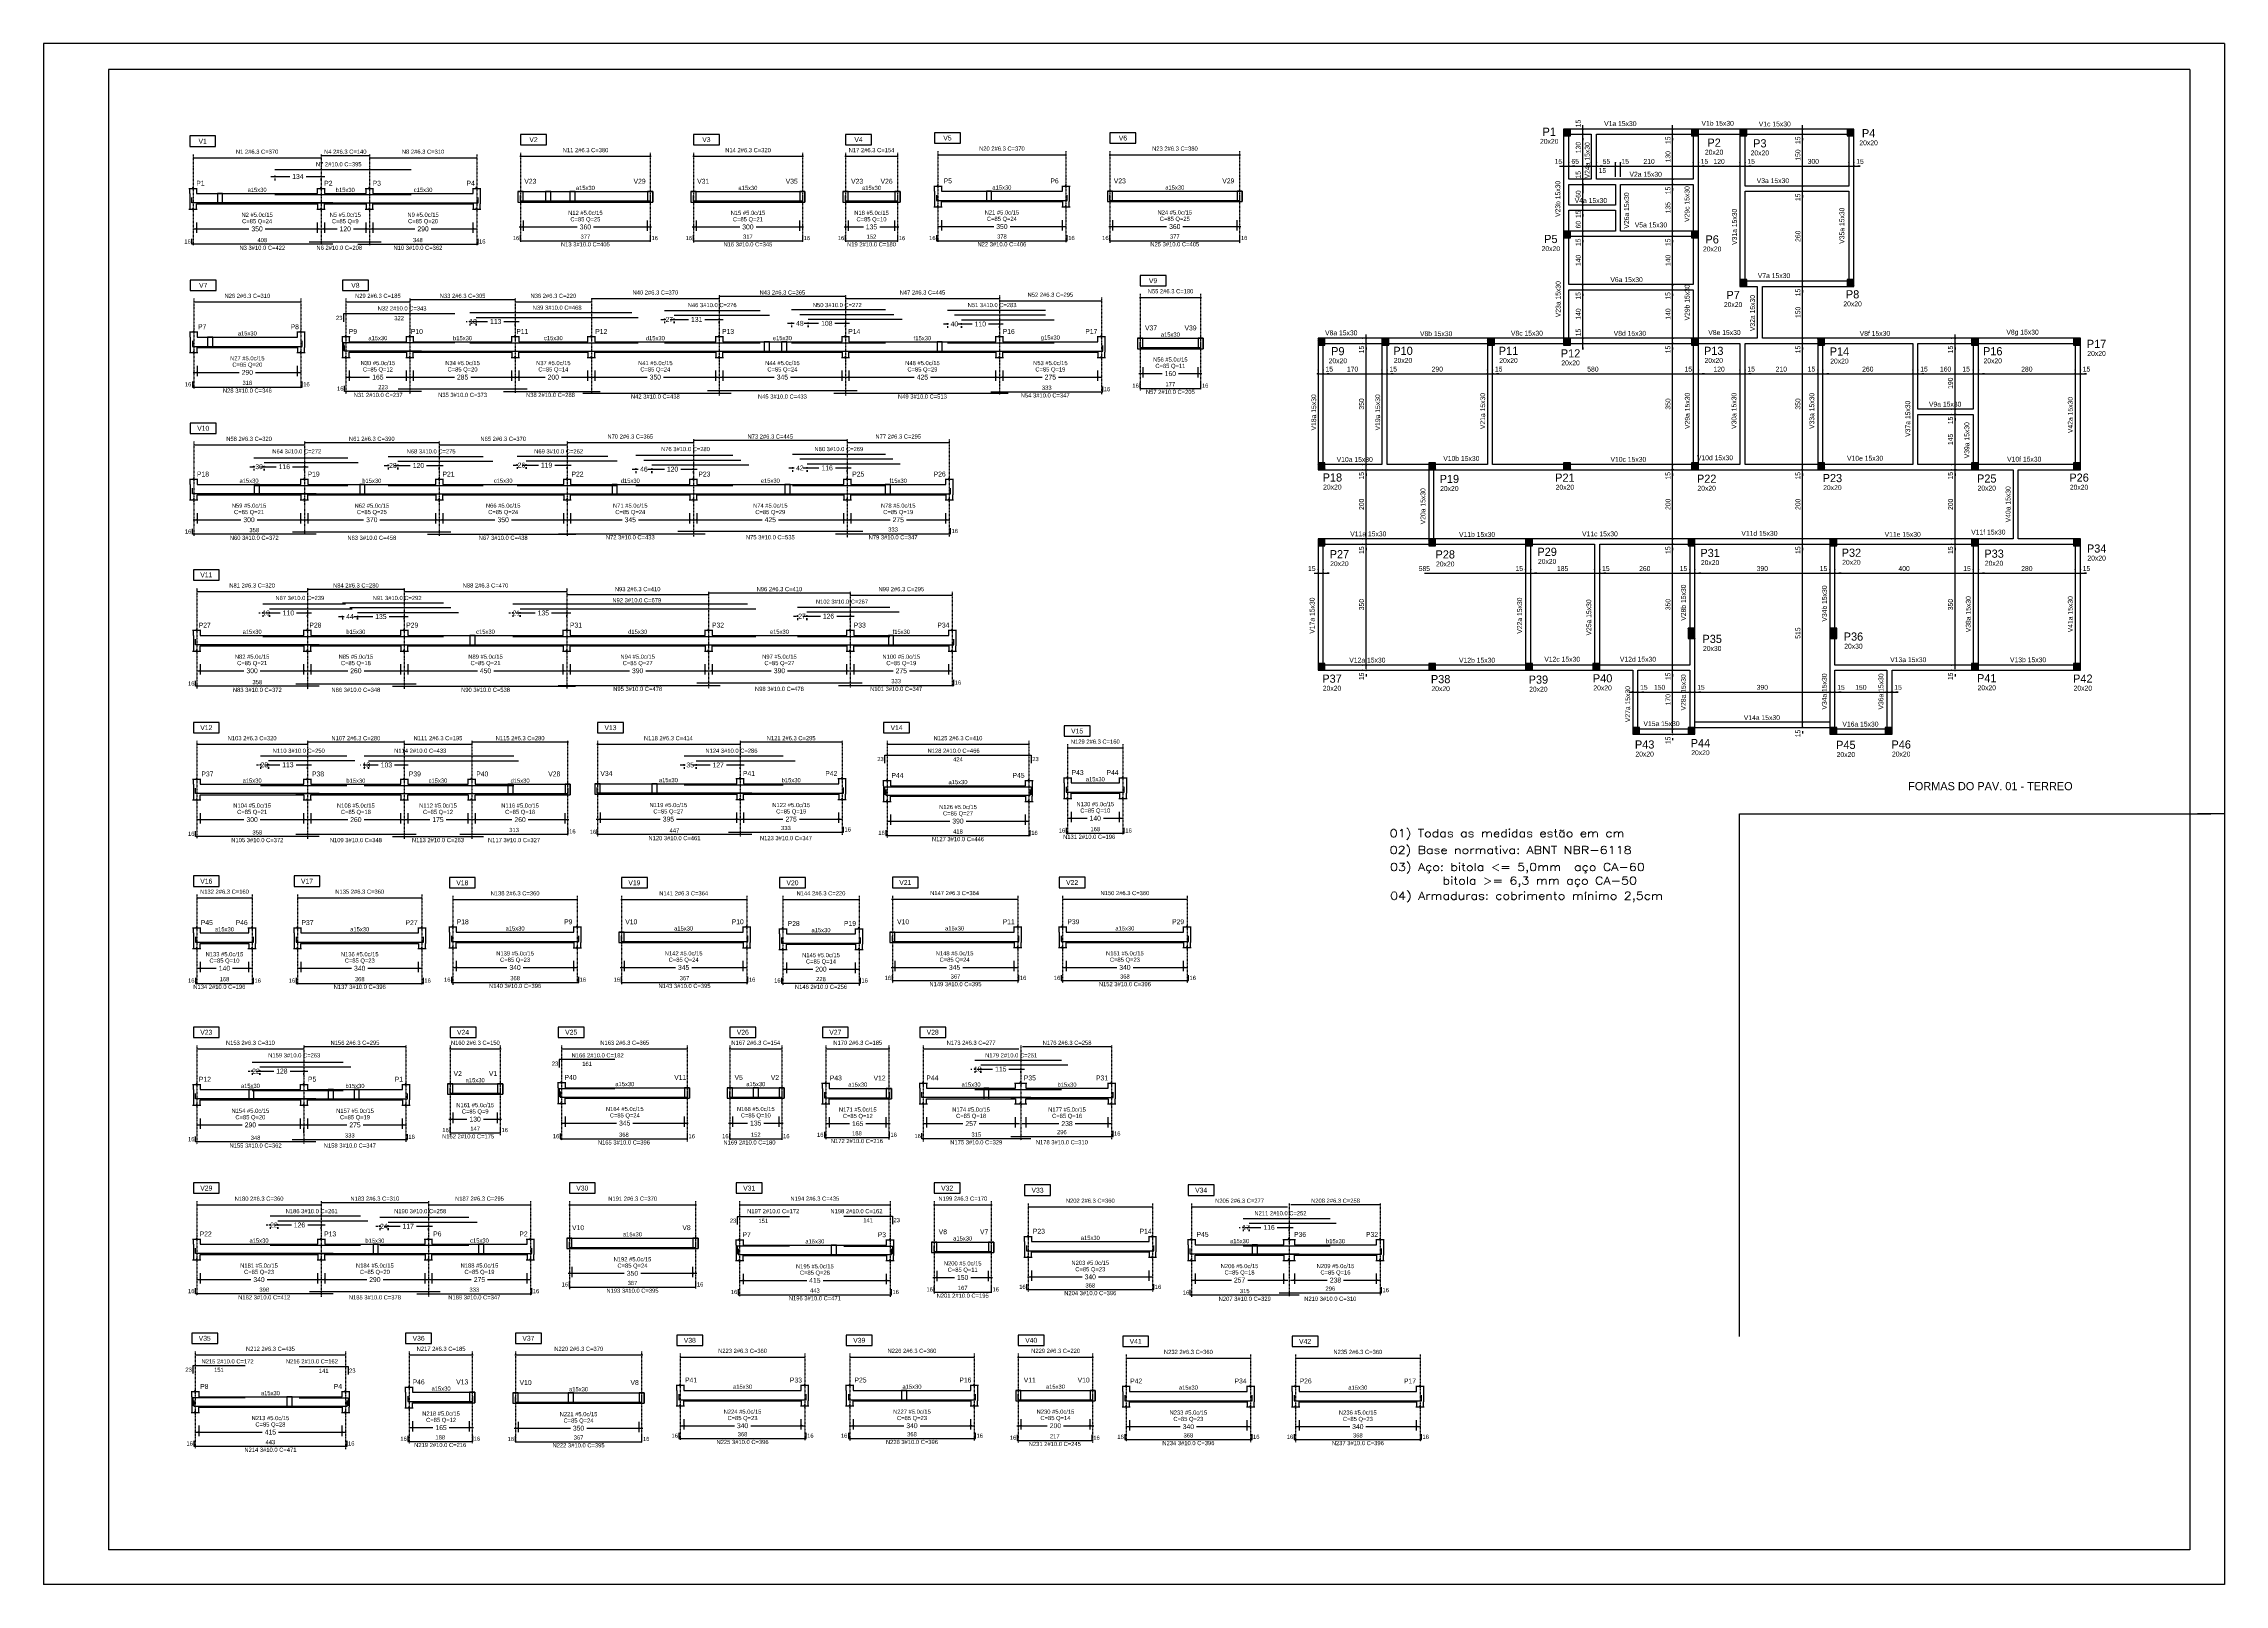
# Model space of a CAD drawing. Extents: x -8959 to 10104, y 7473 to 11928.
# Drawn here: x -8959 to -2652, y 7473 to 11928 of the extents above; entities that cross this region are included whole.
import ezdxf
from ezdxf.enums import TextEntityAlignment as Align

# ---------------------------------------------------------------- set-up
doc = ezdxf.new("R2010")
doc.units = 0
doc.header["$LTSCALE"] = 10
doc.header["$MEASUREMENT"] = 0
doc.linetypes.add('LT0', pattern=[0])
doc.linetypes.add('LT3', pattern=[0.264, 0.12, -0.048, 0.048, -0.048])
for name, color, linetype in [('COT-T', 1, 'LT0'), ('FER-L', 7, 'LT0'), ('FER-T', 2, 'LT0'), ('LJN-T', 8, 'LT0'), ('PIL-L', 2, 'LT0'), ('PIL-T', 4, 'LT0'), ('SELO03', 7, 'Continuous'), ('VIG-L', 7, 'LT0'), ('VIG-T', 8, 'LT0')]:
    doc.layers.add(name, color=color, linetype=linetype)
doc.styles.add('ROMANS', font='ROMANS.shx', dxfattribs={"width": 1.2, "height": 10})

msp = doc.modelspace()

# ---------------------------------------------------------------- linework, layer by layer
at = {"layer": 'COT-T', "linetype": 'LT0'}
for p, q in [((-4518.4, 11681.5), (-4517.9, 11681.5)), ((-4507.2, 11649), (-4507.2, 11692.8)), ((-4507.2, 11496.5), (-4507.2, 11677.8)), ((-4259, 11681.5), (-4258.5, 11681.5)), ((-4247.7, 11649), (-4247.7, 11692.8)), ((-4247.7, 11601.5), (-4247.7, 11677.8)), ((-3883.2, 11681.5), (-3882.7, 11681.5)), ((-3871.9, 11649), (-3871.9, 11692.8)), ((-3871.9, 11591.5), (-3871.9, 11677.8)), ((-4517.9, 11666.5), (-4518.4, 11666.5)), ((-4518.4, 11666.5), (-4517.9, 11666.5)), ((-4507.2, 11655.3), (-4507.2, 11649)), ((-4258.5, 11666.5), (-4259, 11666.5)), ((-4259, 11666.5), (-4258.5, 11666.5)), ((-4247.7, 11655.3), (-4247.7, 11649)), ((-3882.7, 11666.5), (-3883.2, 11666.5)), ((-3883.2, 11666.5), (-3882.7, 11666.5)), ((-3871.9, 11655.3), (-3871.9, 11649)), ((-8301.9, 11544.3), (-8247.2, 11544.3)), ((-8200, 11544.3), (-8145.4, 11544.3)), ((-4574.5, 11574.4), (-4530.8, 11574.4)), ((-4563.3, 11585.2), (-4563.3, 11585.7)), ((-4559.5, 11574.4), (-4515.8, 11574.4)), ((-4548.3, 11585.2), (-4548.3, 11585.7)), ((-4548.3, 11585.7), (-4548.3, 11585.2)), ((-4530.8, 11574.4), (-4537, 11574.4)), ((-4515.8, 11574.4), (-4472, 11574.4)), ((-4507.2, 11504), (-4507.2, 11547.8)), ((-4494.5, 11574.4), (-4450.8, 11574.4)), ((-4483.3, 11585.2), (-4483.3, 11585.7)), ((-4483.3, 11585.7), (-4483.3, 11585.2)), ((-4479.5, 11574.4), (-4328.3, 11574.4)), ((-4468.3, 11585.2), (-4468.3, 11585.7)), ((-4468.3, 11585.7), (-4468.3, 11585.2)), ((-4450.8, 11574.4), (-4457, 11574.4)), ((-4413.3, 11585.2), (-4413.3, 11585.7)), ((-4413.3, 11585.7), (-4413.3, 11585.2)), ((-4398.3, 11585.2), (-4398.3, 11585.7)), ((-4398.3, 11585.7), (-4398.3, 11585.2)), ((-4328.3, 11574.4), (-4177, 11574.4)), ((-4247.7, 11525.3), (-4247.7, 11601.5)), ((-4247.7, 11504), (-4247.7, 11547.8)), ((-4199.5, 11574.4), (-4155.8, 11574.4)), ((-4188.3, 11585.2), (-4188.3, 11585.7)), ((-4188.3, 11585.7), (-4188.3, 11585.2)), ((-4184.5, 11574.4), (-4113.3, 11574.4)), ((-4173.3, 11585.2), (-4173.3, 11585.7)), ((-4173.3, 11585.7), (-4173.3, 11585.2)), ((-4155.8, 11574.4), (-4162, 11574.4)), ((-4113.3, 11574.4), (-4042, 11574.4)), ((-4064.5, 11574.4), (-4020.8, 11574.4)), ((-4053.3, 11585.2), (-4053.3, 11585.7)), ((-4053.3, 11585.7), (-4053.3, 11585.2)), ((-4049.5, 11574.4), (-3888.3, 11574.4)), ((-4038.3, 11585.2), (-4038.3, 11585.7)), ((-4038.3, 11585.7), (-4038.3, 11585.2)), ((-4020.8, 11574.4), (-4027, 11574.4)), ((-3888.3, 11574.4), (-3727, 11574.4)), ((-3871.9, 11505.3), (-3871.9, 11591.5)), ((-3749.5, 11574.4), (-3705.8, 11574.4)), ((-3738.3, 11585.2), (-3738.3, 11585.7)), ((-3738.3, 11585.7), (-3738.3, 11585.2)), ((-3723.3, 11585.7), (-3723.3, 11585.2)), ((-3705.8, 11574.4), (-3712, 11574.4)), ((-8290.6, 11538), (-8290.6, 11533)), ((-8156.6, 11533), (-8156.6, 11538)), ((-4517.9, 11536.5), (-4518.4, 11536.5)), ((-4518.4, 11536.5), (-4517.9, 11536.5)), ((-4517.9, 11521.5), (-4518.4, 11521.5)), ((-4518.4, 11521.5), (-4517.9, 11521.5)), ((-4507.2, 11476.5), (-4507.2, 11532.8)), ((-4507.2, 11525.3), (-4507.2, 11496.5)), ((-4507.2, 11510.3), (-4507.2, 11504)), ((-4258.5, 11536.5), (-4259, 11536.5)), ((-4259, 11536.5), (-4258.5, 11536.5)), ((-4258.5, 11521.5), (-4259, 11521.5)), ((-4259, 11521.5), (-4258.5, 11521.5)), ((-4247.7, 11454), (-4247.7, 11532.8)), ((-4247.7, 11510.3), (-4247.7, 11504)), ((-3882.7, 11516.5), (-3883.2, 11516.5)), ((-3883.2, 11516.5), (-3882.7, 11516.5)), ((-3882.7, 11501.5), (-3883.2, 11501.5)), ((-3883.2, 11501.5), (-3882.7, 11501.5)), ((-3871.9, 11484), (-3871.9, 11527.8)), ((-3871.9, 11371.5), (-3871.9, 11512.8)), ((-3871.9, 11490.3), (-3871.9, 11484)), ((-7572.2, 11417.3), (-7572.2, 11387.3)), ((-7212.2, 11387.3), (-7212.2, 11417.3)), ((-7072.2, 11417.3), (-7072.2, 11387.3)), ((-6772.2, 11387.3), (-6772.2, 11417.3)), ((-6632.2, 11417.3), (-6632.2, 11387.3)), ((-6497.2, 11387.3), (-6497.2, 11417.3)), ((-6362.6, 11418.4), (-6362.6, 11388.4)), ((-6012.6, 11388.4), (-6012.6, 11418.4)), ((-5867.6, 11418.4), (-5867.6, 11388.4)), ((-5507.6, 11388.4), (-5507.6, 11418.4)), ((-4517.9, 11461.5), (-4518.4, 11461.5)), ((-4518.4, 11461.5), (-4517.9, 11461.5)), ((-4517.9, 11446.5), (-4518.4, 11446.5)), ((-4518.4, 11446.5), (-4517.9, 11446.5)), ((-4507.2, 11450.3), (-4507.2, 11476.5)), ((-4507.2, 11429), (-4507.2, 11472.8)), ((-4507.2, 11416.5), (-4507.2, 11457.8)), ((-4507.2, 11435.3), (-4507.2, 11429)), ((-4507.2, 11375.3), (-4507.2, 11416.5)), ((-4247.7, 11375.3), (-4247.7, 11454)), ((-8527.9, 11392.9), (-8365.2, 11392.9)), ((-8516.6, 11411.6), (-8516.6, 11381.6)), ((-8318, 11392.9), (-8155.4, 11392.9)), ((-8166.6, 11381.6), (-8166.6, 11411.6)), ((-8157.9, 11392.9), (-8110.2, 11392.9)), ((-8146.6, 11411.6), (-8146.6, 11381.6)), ((-8063, 11392.9), (-8015.4, 11392.9)), ((-8026.6, 11381.6), (-8026.6, 11411.6)), ((-8017.9, 11392.9), (-7885.2, 11392.9)), ((-8006.6, 11411.6), (-8006.6, 11381.6)), ((-7838, 11392.9), (-7705.4, 11392.9)), ((-7716.6, 11381.6), (-7716.6, 11411.6)), ((-7583.4, 11398.5), (-7415.8, 11398.5)), ((-7368.5, 11398.5), (-7200.9, 11398.5)), ((-7083.4, 11398.5), (-6945.8, 11398.5)), ((-6898.5, 11398.5), (-6760.9, 11398.5)), ((-6643.4, 11398.5), (-6588.3, 11398.5)), ((-6541, 11398.5), (-6485.9, 11398.5)), ((-6373.8, 11399.6), (-6211.2, 11399.6)), ((-6164, 11399.6), (-6001.3, 11399.6)), ((-5878.8, 11399.6), (-5711.2, 11399.6)), ((-5664, 11399.6), (-5496.3, 11399.6)), ((-4517.9, 11386.5), (-4518.4, 11386.5)), ((-4518.4, 11386.5), (-4517.9, 11386.5)), ((-4517.9, 11371.5), (-4518.4, 11371.5)), ((-4518.4, 11371.5), (-4517.9, 11371.5)), ((-4507.2, 11354), (-4507.2, 11397.8)), ((-4507.2, 11301.5), (-4507.2, 11382.8)), ((-4507.2, 11360.3), (-4507.2, 11354)), ((-4258.5, 11386.5), (-4259, 11386.5)), ((-4259, 11386.5), (-4258.5, 11386.5)), ((-4258.5, 11371.5), (-4259, 11371.5)), ((-4259, 11371.5), (-4258.5, 11371.5)), ((-4247.7, 11354), (-4247.7, 11397.8)), ((-4247.7, 11301.5), (-4247.7, 11382.8)), ((-4247.7, 11360.3), (-4247.7, 11354)), ((-3871.9, 11230.3), (-3871.9, 11371.5)), ((-4507.2, 11220.3), (-4507.2, 11301.5)), ((-4247.7, 11220.3), (-4247.7, 11301.5)), ((-4517.9, 11231.5), (-4518.4, 11231.5)), ((-4518.4, 11231.5), (-4517.9, 11231.5)), ((-4507.2, 11199), (-4507.2, 11242.8)), ((-4507.2, 11146.5), (-4507.2, 11227.8)), ((-4258.5, 11231.5), (-4259, 11231.5)), ((-4259, 11231.5), (-4258.5, 11231.5)), ((-4247.7, 11199), (-4247.7, 11242.8)), ((-4247.7, 11146.5), (-4247.7, 11227.8)), ((-3882.7, 11241.5), (-3883.2, 11241.5)), ((-3883.2, 11241.5), (-3882.7, 11241.5)), ((-3882.7, 11226.5), (-3883.2, 11226.5)), ((-3883.2, 11226.5), (-3882.7, 11226.5)), ((-3871.9, 11209), (-3871.9, 11252.8)), ((-3871.9, 11151.5), (-3871.9, 11237.8)), ((-4517.9, 11216.5), (-4518.4, 11216.5)), ((-4518.4, 11216.5), (-4517.9, 11216.5)), ((-4507.2, 11205.3), (-4507.2, 11199)), ((-4258.5, 11216.5), (-4259, 11216.5)), ((-4259, 11216.5), (-4258.5, 11216.5)), ((-4247.7, 11205.3), (-4247.7, 11199)), ((-3871.9, 11215.3), (-3871.9, 11209)), ((-7737.2, 11124.9), (-7733.8, 11124.9)), ((-7725.9, 11118.6), (-7725.9, 11113.6)), ((-7719.2, 11124.9), (-7675.1, 11124.9)), ((-7707.9, 11113.6), (-7707.9, 11118.6)), ((-7707.9, 11118.6), (-7707.9, 11113.6)), ((-7700.1, 11124.9), (-7696.7, 11124.9)), ((-7627.8, 11124.9), (-7583.7, 11124.9)), ((-7594.9, 11113.6), (-7594.9, 11118.6)), ((-7174.2, 11131.1), (-7166.3, 11131.1)), ((-7162.9, 11124.8), (-7162.9, 11119.8)), ((-7147.2, 11131.1), (-7094.1, 11131.1)), ((-7135.9, 11119.8), (-7135.9, 11124.8)), ((-7135.9, 11124.8), (-7135.9, 11119.8)), ((-7132.6, 11131.1), (-7124.7, 11131.1)), ((-7046.8, 11131.1), (-6993.7, 11131.1)), ((-7004.9, 11119.8), (-7004.9, 11124.8)), ((-6807.2, 11119.7), (-6788.8, 11119.7)), ((-6795.9, 11113.5), (-6795.9, 11108.5)), ((-6759.2, 11119.7), (-6717.6, 11119.7)), ((-6755.1, 11119.7), (-6736.7, 11119.7)), ((-6747.9, 11108.5), (-6747.9, 11113.5)), ((-6747.9, 11113.5), (-6747.9, 11108.5)), ((-6670.3, 11119.7), (-6628.7, 11119.7)), ((-6639.9, 11108.5), (-6639.9, 11113.5)), ((-6356.2, 11117.9), (-6341.8, 11117.9)), ((-6344.9, 11111.7), (-6344.9, 11106.7)), ((-6316.2, 11117.9), (-6273.6, 11117.9)), ((-6308.1, 11117.9), (-6293.7, 11117.9)), ((-6304.9, 11106.7), (-6304.9, 11111.7)), ((-6304.9, 11111.7), (-6304.9, 11106.7)), ((-6226.3, 11117.9), (-6183.7, 11117.9)), ((-6194.9, 11106.7), (-6194.9, 11111.7)), ((-4507.2, 11065.3), (-4507.2, 11146.5)), ((-4247.7, 11065.3), (-4247.7, 11146.5)), ((-3871.9, 11065.3), (-3871.9, 11151.5)), ((-5145.3, 11076.5), (-5144.8, 11076.5)), ((-5144.8, 11061.5), (-5145.3, 11061.5)), ((-5145.3, 11061.5), (-5144.8, 11061.5)), ((-5134, 11044), (-5134, 11087.8)), ((-5134, 10886.5), (-5134, 11072.8)), ((-5134, 11050.3), (-5134, 11044)), ((-4517.9, 11076.5), (-4518.4, 11076.5)), ((-4518.4, 11076.5), (-4517.9, 11076.5)), ((-4517.9, 11061.5), (-4518.4, 11061.5)), ((-4507.2, 11044), (-4507.2, 11087.8)), ((-4507.2, 11050.3), (-4507.2, 11044)), ((-4258.5, 11076.5), (-4259, 11076.5)), ((-4259, 11076.5), (-4258.5, 11076.5)), ((-4258.5, 11061.5), (-4259, 11061.5)), ((-4259, 11061.5), (-4258.5, 11061.5)), ((-4247.7, 11044), (-4247.7, 11087.8)), ((-4247.7, 10886.5), (-4247.7, 11072.8)), ((-4247.7, 11050.3), (-4247.7, 11044)), ((-3882.7, 11076.5), (-3883.2, 11076.5)), ((-3883.2, 11076.5), (-3882.7, 11076.5)), ((-3882.7, 11061.5), (-3883.2, 11061.5)), ((-3883.2, 11061.5), (-3882.7, 11061.5)), ((-3871.9, 11044), (-3871.9, 11087.8)), ((-3871.9, 10886.5), (-3871.9, 11072.8)), ((-3871.9, 11050.3), (-3871.9, 11044)), ((-3442, 11076.5), (-3441.5, 11076.5)), ((-3441.5, 11061.5), (-3442, 11061.5)), ((-3442, 11061.5), (-3441.5, 11061.5)), ((-3430.7, 11044), (-3430.7, 11087.8)), ((-3430.7, 10966.5), (-3430.7, 11072.8)), ((-3430.7, 11050.3), (-3430.7, 11044)), ((-8526.2, 10977.9), (-8393.6, 10977.9)), ((-8514.9, 10996.7), (-8514.9, 10966.7)), ((-8346.3, 10977.9), (-8213.7, 10977.9)), ((-8224.9, 10966.7), (-8224.9, 10996.7)), ((-8074.9, 10983), (-8074.9, 10953)), ((-7909.9, 10953), (-7909.9, 10983)), ((-7889.9, 10983), (-7889.9, 10953)), ((-7604.9, 10953), (-7604.9, 10983)), ((-7584.9, 10983), (-7584.9, 10953)), ((-7384.9, 10953), (-7384.9, 10983)), ((-7364.9, 10983), (-7364.9, 10953)), ((-7014.9, 10953), (-7014.9, 10983)), ((-6994.9, 10983), (-6994.9, 10953)), ((-6649.9, 10953), (-6649.9, 10983)), ((-6629.9, 10983), (-6629.9, 10953)), ((-6204.9, 10953), (-6204.9, 10983)), ((-6184.9, 10983), (-6184.9, 10953)), ((-5909.9, 10953), (-5909.9, 10983)), ((-5791.6, 10974.4), (-5724, 10974.4)), ((-5780.4, 10993.1), (-5780.4, 10963.1)), ((-5676.8, 10974.4), (-5609.1, 10974.4)), ((-5620.4, 10963.1), (-5620.4, 10993.1)), ((-5273.3, 10984.5), (-5273.3, 10985)), ((-5258.3, 10984.5), (-5258.3, 10985)), ((-5258.3, 10985), (-5258.3, 10984.5)), ((-5088.3, 10984.5), (-5088.3, 10985)), ((-5088.3, 10985), (-5088.3, 10984.5)), ((-5073.3, 10984.5), (-5073.3, 10985)), ((-5073.3, 10985), (-5073.3, 10984.5)), ((-4783.3, 10984.5), (-4783.3, 10985)), ((-4783.3, 10985), (-4783.3, 10984.5)), ((-4768.3, 10984.5), (-4768.3, 10985)), ((-4768.3, 10985), (-4768.3, 10984.5)), ((-4188.3, 10984.5), (-4188.3, 10985)), ((-4188.3, 10985), (-4188.3, 10984.5)), ((-4173.3, 10984.5), (-4173.3, 10985)), ((-4173.3, 10985), (-4173.3, 10984.5)), ((-4053.3, 10984.5), (-4053.3, 10985)), ((-4053.3, 10985), (-4053.3, 10984.5)), ((-4038.3, 10984.5), (-4038.3, 10985)), ((-4038.3, 10985), (-4038.3, 10984.5)), ((-3828.3, 10984.5), (-3828.3, 10985)), ((-3828.3, 10985), (-3828.3, 10984.5)), ((-3813.3, 10984.5), (-3813.3, 10985)), ((-3813.3, 10985), (-3813.3, 10984.5)), ((-3553.3, 10984.5), (-3553.3, 10985)), ((-3553.3, 10985), (-3553.3, 10984.5)), ((-3538.3, 10984.5), (-3538.3, 10985)), ((-3538.3, 10985), (-3538.3, 10984.5)), ((-3378.3, 10984.5), (-3378.3, 10985)), ((-3378.3, 10985), (-3378.3, 10984.5)), ((-3363.3, 10984.5), (-3363.3, 10985)), ((-3363.3, 10985), (-3363.3, 10984.5)), ((-3083.3, 10984.5), (-3083.3, 10985)), ((-3083.3, 10985), (-3083.3, 10984.5)), ((-3068.3, 10985), (-3068.3, 10984.5)), ((-8086.2, 10964.2), (-8016.1, 10964.2)), ((-7968.8, 10964.2), (-7898.7, 10964.2)), ((-7901.2, 10964.2), (-7771.1, 10964.2)), ((-7723.8, 10964.2), (-7593.7, 10964.2)), ((-7596.2, 10964.2), (-7508.6, 10964.2)), ((-7461.3, 10964.2), (-7373.7, 10964.2)), ((-7376.2, 10964.2), (-7213.6, 10964.2)), ((-7166.3, 10964.2), (-7003.7, 10964.2)), ((-7006.2, 10964.2), (-6846.1, 10964.2)), ((-6798.8, 10964.2), (-6638.7, 10964.2)), ((-6641.2, 10964.2), (-6441.1, 10964.2)), ((-6393.8, 10964.2), (-6193.7, 10964.2)), ((-6196.2, 10964.2), (-6071.1, 10964.2)), ((-6023.8, 10964.2), (-5898.7, 10964.2)), ((-5269.5, 10973.8), (-5173.3, 10973.8)), ((-5240.8, 10973.8), (-5247, 10973.8)), ((-5173.3, 10973.8), (-5077, 10973.8)), ((-5099.5, 10973.8), (-5055.8, 10973.8)), ((-5084.5, 10973.8), (-4928.3, 10973.8)), ((-5055.8, 10973.8), (-5062, 10973.8)), ((-4928.3, 10973.8), (-4772, 10973.8)), ((-4794.5, 10973.8), (-4750.8, 10973.8)), ((-4779.5, 10973.8), (-4478.3, 10973.8)), ((-4750.8, 10973.8), (-4757, 10973.8)), ((-4478.3, 10973.8), (-4177, 10973.8)), ((-4199.5, 10973.8), (-4155.8, 10973.8)), ((-4184.5, 10973.8), (-4113.3, 10973.8)), ((-4155.8, 10973.8), (-4162, 10973.8)), ((-4113.3, 10973.8), (-4042, 10973.8)), ((-4064.5, 10973.8), (-4020.8, 10973.8)), ((-4049.5, 10973.8), (-3933.3, 10973.8)), ((-4020.8, 10973.8), (-4027, 10973.8)), ((-3933.3, 10973.8), (-3817, 10973.8)), ((-3839.5, 10973.8), (-3795.8, 10973.8)), ((-3824.5, 10973.8), (-3683.3, 10973.8)), ((-3795.8, 10973.8), (-3802, 10973.8)), ((-3683.3, 10973.8), (-3542, 10973.8)), ((-3564.5, 10973.8), (-3520.8, 10973.8)), ((-3549.5, 10973.8), (-3458.3, 10973.8)), ((-3520.8, 10973.8), (-3527, 10973.8)), ((-3458.3, 10973.8), (-3367, 10973.8)), ((-3430.7, 10860.3), (-3430.7, 10966.5)), ((-3389.5, 10973.8), (-3345.8, 10973.8)), ((-3374.5, 10973.8), (-3223.3, 10973.8)), ((-3345.8, 10973.8), (-3352, 10973.8)), ((-3223.3, 10973.8), (-3072, 10973.8)), ((-3094.5, 10973.8), (-3050.8, 10973.8)), ((-3050.8, 10973.8), (-3057, 10973.8)), ((-5134, 10700.3), (-5134, 10886.5)), ((-4247.7, 10700.3), (-4247.7, 10886.5)), ((-3871.9, 10700.3), (-3871.9, 10886.5)), ((-3441.5, 10871.5), (-3442, 10871.5)), ((-3442, 10871.5), (-3441.5, 10871.5)), ((-3441.5, 10856.5), (-3442, 10856.5)), ((-3442, 10856.5), (-3441.5, 10856.5)), ((-3430.7, 10839), (-3430.7, 10882.8)), ((-3430.7, 10784), (-3430.7, 10867.8)), ((-3430.7, 10845.3), (-3430.7, 10839)), ((-5134, 10679), (-5134, 10722.8)), ((-4247.7, 10679), (-4247.7, 10722.8)), ((-3871.9, 10679), (-3871.9, 10722.8)), ((-3430.7, 10700.3), (-3430.7, 10784)), ((-3430.7, 10679), (-3430.7, 10722.8)), ((-8362.2, 10705.2), (-8352.8, 10705.2)), ((-8350.9, 10698.9), (-8350.9, 10693.9)), ((-8332.2, 10705.2), (-8286.6, 10705.2)), ((-8320.9, 10693.9), (-8320.9, 10698.9)), ((-8320.9, 10698.9), (-8320.9, 10693.9)), ((-8319.1, 10705.2), (-8309.7, 10705.2)), ((-8239.3, 10705.2), (-8193.7, 10705.2)), ((-8204.9, 10693.9), (-8204.9, 10698.9)), ((-7974.2, 10708.7), (-7965.8, 10708.7)), ((-7962.9, 10702.4), (-7962.9, 10697.4)), ((-7946.2, 10708.7), (-7898.6, 10708.7)), ((-7934.9, 10697.4), (-7934.9, 10702.4)), ((-7934.9, 10702.4), (-7934.9, 10697.4)), ((-7932.1, 10708.7), (-7923.7, 10708.7)), ((-7851.3, 10708.7), (-7803.7, 10708.7)), ((-7814.9, 10697.4), (-7814.9, 10702.4)), ((-7601.2, 10709.8), (-7593.8, 10709.8)), ((-7589.9, 10703.6), (-7589.9, 10698.6)), ((-7575.2, 10709.8), (-7528.1, 10709.8)), ((-7563.9, 10698.6), (-7563.9, 10703.6)), ((-7563.9, 10703.6), (-7563.9, 10698.6)), ((-7560.1, 10709.8), (-7552.7, 10709.8)), ((-7480.8, 10709.8), (-7433.7, 10709.8)), ((-7444.9, 10698.6), (-7444.9, 10703.6)), ((-7257.2, 10698.1), (-7239.8, 10698.1)), ((-7245.9, 10691.9), (-7245.9, 10686.9)), ((-7211.2, 10698.1), (-7163.6, 10698.1)), ((-7206.1, 10698.1), (-7188.7, 10698.1)), ((-7199.9, 10686.9), (-7199.9, 10691.9)), ((-7199.9, 10691.9), (-7199.9, 10686.9)), ((-7116.3, 10698.1), (-7068.7, 10698.1)), ((-7079.9, 10686.9), (-7079.9, 10691.9)), ((-6804.2, 10701.6), (-6788.8, 10701.6)), ((-6792.9, 10695.4), (-6792.9, 10690.4)), ((-6762.2, 10701.6), (-6716.6, 10701.6)), ((-6755.1, 10701.6), (-6739.7, 10701.6)), ((-6750.9, 10690.4), (-6750.9, 10695.4)), ((-6750.9, 10695.4), (-6750.9, 10690.4)), ((-6669.3, 10701.6), (-6623.7, 10701.6)), ((-6634.9, 10690.4), (-6634.9, 10695.4)), ((-5144.8, 10711.5), (-5145.3, 10711.5)), ((-5145.3, 10711.5), (-5144.8, 10711.5)), ((-5144.8, 10696.5), (-5145.3, 10696.5)), ((-5145.3, 10696.5), (-5144.8, 10696.5)), ((-5134, 10596.5), (-5134, 10707.8)), ((-5134, 10685.3), (-5134, 10679)), ((-4258.5, 10711.5), (-4259, 10711.5)), ((-4259, 10711.5), (-4258.5, 10711.5)), ((-4258.5, 10696.5), (-4259, 10696.5)), ((-4259, 10696.5), (-4258.5, 10696.5)), ((-4247.7, 10596.5), (-4247.7, 10707.8)), ((-4247.7, 10685.3), (-4247.7, 10679)), ((-3882.7, 10711.5), (-3883.2, 10711.5)), ((-3883.2, 10711.5), (-3882.7, 10711.5)), ((-3882.7, 10696.5), (-3883.2, 10696.5)), ((-3883.2, 10696.5), (-3882.7, 10696.5)), ((-3871.9, 10596.5), (-3871.9, 10707.8)), ((-3871.9, 10685.3), (-3871.9, 10679)), ((-3441.5, 10711.5), (-3442, 10711.5)), ((-3442, 10711.5), (-3441.5, 10711.5)), ((-3441.5, 10696.5), (-3442, 10696.5)), ((-3442, 10696.5), (-3441.5, 10696.5)), ((-3430.7, 10596.5), (-3430.7, 10707.8)), ((-3430.7, 10685.3), (-3430.7, 10679)), ((-5134, 10485.3), (-5134, 10596.5)), ((-4247.7, 10485.3), (-4247.7, 10596.5)), ((-3871.9, 10485.3), (-3871.9, 10596.5)), ((-3430.7, 10485.3), (-3430.7, 10596.5)), ((-8526.2, 10551.9), (-8388.6, 10551.9)), ((-8514.9, 10570.6), (-8514.9, 10540.6)), ((-8341.3, 10551.9), (-8203.7, 10551.9)), ((-8214.9, 10540.6), (-8214.9, 10570.6)), ((-8206.2, 10551.9), (-8033.6, 10551.9)), ((-8194.9, 10570.6), (-8194.9, 10540.6)), ((-7986.3, 10551.9), (-7813.7, 10551.9)), ((-7824.9, 10540.6), (-7824.9, 10570.6)), ((-7816.2, 10551.9), (-7653.6, 10551.9)), ((-7804.9, 10570.6), (-7804.9, 10540.6)), ((-7606.3, 10551.9), (-7443.7, 10551.9)), ((-7454.9, 10540.6), (-7454.9, 10570.6)), ((-7446.2, 10551.9), (-7286.1, 10551.9)), ((-7434.9, 10570.6), (-7434.9, 10540.6)), ((-7238.8, 10551.9), (-7078.7, 10551.9)), ((-7089.9, 10540.6), (-7089.9, 10570.6)), ((-7081.2, 10551.9), (-6881.1, 10551.9)), ((-7069.9, 10570.6), (-7069.9, 10540.6)), ((-6833.8, 10551.9), (-6633.7, 10551.9)), ((-6644.9, 10540.6), (-6644.9, 10570.6)), ((-6636.2, 10551.9), (-6511.1, 10551.9)), ((-6624.9, 10570.6), (-6624.9, 10540.6)), ((-6463.8, 10551.9), (-6338.7, 10551.9)), ((-6349.9, 10540.6), (-6349.9, 10570.6)), ((-5144.8, 10496.5), (-5145.3, 10496.5)), ((-5145.3, 10496.5), (-5144.8, 10496.5)), ((-5144.8, 10481.5), (-5145.3, 10481.5)), ((-5145.3, 10481.5), (-5144.8, 10481.5)), ((-5134, 10464), (-5134, 10507.8)), ((-5134, 10306.5), (-5134, 10492.8)), ((-5134, 10470.3), (-5134, 10464)), ((-4258.5, 10496.5), (-4259, 10496.5)), ((-4259, 10496.5), (-4258.5, 10496.5)), ((-4258.5, 10481.5), (-4259, 10481.5)), ((-4259, 10481.5), (-4258.5, 10481.5)), ((-4247.7, 10464), (-4247.7, 10507.8)), ((-4247.7, 10306.5), (-4247.7, 10492.8)), ((-4247.7, 10470.3), (-4247.7, 10464)), ((-3882.7, 10496.5), (-3883.2, 10496.5)), ((-3883.2, 10496.5), (-3882.7, 10496.5)), ((-3882.7, 10481.5), (-3883.2, 10481.5)), ((-3883.2, 10481.5), (-3882.7, 10481.5)), ((-3871.9, 10464), (-3871.9, 10507.8)), ((-3871.9, 10224), (-3871.9, 10492.8)), ((-3871.9, 10470.3), (-3871.9, 10464)), ((-3441.5, 10496.5), (-3442, 10496.5)), ((-3442, 10496.5), (-3441.5, 10496.5)), ((-3441.5, 10481.5), (-3442, 10481.5)), ((-3442, 10481.5), (-3441.5, 10481.5)), ((-3430.7, 10464), (-3430.7, 10507.8)), ((-3430.7, 10306.5), (-3430.7, 10492.8)), ((-3430.7, 10470.3), (-3430.7, 10464)), ((-5273.3, 10407.9), (-5273.3, 10408.4)), ((-5258.3, 10407.9), (-5258.3, 10408.4)), ((-5258.3, 10408.4), (-5258.3, 10407.9)), ((-4673.3, 10407.9), (-4673.3, 10408.4)), ((-4673.3, 10408.4), (-4673.3, 10407.9)), ((-4658.3, 10407.9), (-4658.3, 10408.4)), ((-4658.3, 10408.4), (-4658.3, 10407.9)), ((-4473.3, 10407.9), (-4473.3, 10408.4)), ((-4473.3, 10408.4), (-4473.3, 10407.9)), ((-4458.3, 10407.9), (-4458.3, 10408.4)), ((-4458.3, 10408.4), (-4458.3, 10407.9)), ((-4198.3, 10407.9), (-4198.3, 10408.4)), ((-4198.3, 10408.4), (-4198.3, 10407.9)), ((-4183.3, 10407.9), (-4183.3, 10408.4)), ((-4183.3, 10408.4), (-4183.3, 10407.9)), ((-3793.3, 10407.9), (-3793.3, 10408.4)), ((-3793.3, 10408.4), (-3793.3, 10407.9)), ((-3778.3, 10407.9), (-3778.3, 10408.4)), ((-3778.3, 10408.4), (-3778.3, 10407.9)), ((-3378.3, 10407.9), (-3378.3, 10408.4)), ((-3378.3, 10408.4), (-3378.3, 10407.9)), ((-3363.3, 10407.9), (-3363.3, 10408.4)), ((-3363.3, 10408.4), (-3363.3, 10407.9)), ((-3083.3, 10407.9), (-3083.3, 10408.4)), ((-3083.3, 10408.4), (-3083.3, 10407.9)), ((-3068.3, 10408.4), (-3068.3, 10407.9)), ((-5284.5, 10397.2), (-5240.8, 10397.2)), ((-5240.8, 10397.2), (-5247, 10397.2)), ((-4965.8, 10397.2), (-4662, 10397.2)), ((-4684.5, 10397.2), (-4640.8, 10397.2)), ((-4669.5, 10397.2), (-4565.8, 10397.2)), ((-4640.8, 10397.2), (-4647, 10397.2)), ((-4565.8, 10397.2), (-4462, 10397.2)), ((-4484.5, 10397.2), (-4440.8, 10397.2)), ((-4469.5, 10397.2), (-4328.3, 10397.2)), ((-4440.8, 10397.2), (-4447, 10397.2)), ((-4328.3, 10397.2), (-4187, 10397.2)), ((-4209.5, 10397.2), (-4165.8, 10397.2)), ((-4194.5, 10397.2), (-3988.3, 10397.2)), ((-4165.8, 10397.2), (-4172, 10397.2)), ((-3988.3, 10397.2), (-3782, 10397.2)), ((-3804.5, 10397.2), (-3760.8, 10397.2)), ((-3789.5, 10397.2), (-3578.3, 10397.2)), ((-3760.8, 10397.2), (-3767, 10397.2)), ((-3578.3, 10397.2), (-3367, 10397.2)), ((-3389.5, 10397.2), (-3345.8, 10397.2)), ((-3374.5, 10397.2), (-3223.3, 10397.2)), ((-3345.8, 10397.2), (-3352, 10397.2)), ((-3223.3, 10397.2), (-3072, 10397.2)), ((-3094.5, 10397.2), (-3050.8, 10397.2)), ((-3050.8, 10397.2), (-3057, 10397.2)), ((-8336.2, 10282.3), (-8332.3, 10282.3)), ((-8317.2, 10282.3), (-8274.6, 10282.3)), ((-8298.6, 10282.3), (-8294.7, 10282.3)), ((-8227.3, 10282.3), (-8184.7, 10282.3)), ((-7613.2, 10282.3), (-7608.3, 10282.3)), ((-7592.2, 10282.3), (-7537.1, 10282.3)), ((-7574.6, 10282.3), (-7569.7, 10282.3)), ((-7489.8, 10282.3), (-7434.7, 10282.3)), ((-5134, 10120.3), (-5134, 10306.5)), ((-4247.7, 10120.3), (-4247.7, 10306.5)), ((-3430.7, 10120.3), (-3430.7, 10306.5)), ((-8325, 10276.1), (-8325, 10271.1)), ((-8306, 10271.1), (-8306, 10276.1)), ((-8306, 10276.1), (-8306, 10271.1)), ((-8196, 10271.1), (-8196, 10276.1)), ((-8106.2, 10271.8), (-8089.8, 10271.8)), ((-8095, 10268.5), (-8095, 10263.5)), ((-8062.2, 10271.8), (-8007.1, 10271.8)), ((-8056.1, 10271.8), (-8039.7, 10271.8)), ((-8051, 10263.5), (-8051, 10268.5)), ((-8051, 10268.5), (-8051, 10263.5)), ((-7959.8, 10271.8), (-7904.7, 10271.8)), ((-7916, 10263.5), (-7916, 10268.5)), ((-7602, 10276.1), (-7602, 10271.1)), ((-7581, 10271.1), (-7581, 10276.1)), ((-7581, 10276.1), (-7581, 10271.1)), ((-7446, 10271.1), (-7446, 10276.1)), ((-6790.2, 10273.1), (-6782.3, 10273.1)), ((-6779, 10266.8), (-6779, 10261.8)), ((-6763.2, 10273.1), (-6712.6, 10273.1)), ((-6752, 10261.8), (-6752, 10266.8)), ((-6752, 10266.8), (-6752, 10261.8)), ((-6748.6, 10273.1), (-6740.7, 10273.1)), ((-6665.3, 10273.1), (-6614.7, 10273.1)), ((-6626, 10261.8), (-6626, 10266.8)), ((-3871.9, 9955.3), (-3871.9, 10224)), ((-8517.2, 10115.2), (-8379.6, 10115.2)), ((-8506, 10134), (-8506, 10104)), ((-8332.3, 10115.2), (-8194.7, 10115.2)), ((-8206, 10104), (-8206, 10134)), ((-8197.2, 10115.2), (-8079.6, 10115.2)), ((-8186, 10134), (-8186, 10104)), ((-8032.3, 10115.2), (-7914.7, 10115.2)), ((-7926, 10104), (-7926, 10134)), ((-7917.2, 10115.2), (-7704.6, 10115.2)), ((-7906, 10134), (-7906, 10104)), ((-7657.3, 10115.2), (-7444.7, 10115.2)), ((-7456, 10104), (-7456, 10134)), ((-7447.2, 10115.2), (-7264.6, 10115.2)), ((-7436, 10134), (-7436, 10104)), ((-7217.3, 10115.2), (-7034.7, 10115.2)), ((-7046, 10104), (-7046, 10134)), ((-7037.2, 10115.2), (-6854.6, 10115.2)), ((-7026, 10134), (-7026, 10104)), ((-6807.3, 10115.2), (-6624.7, 10115.2)), ((-6636, 10104), (-6636, 10134)), ((-6627.2, 10115.2), (-6502.1, 10115.2)), ((-6616, 10134), (-6616, 10104)), ((-6454.8, 10115.2), (-6329.7, 10115.2)), ((-6341, 10104), (-6341, 10134)), ((-5144.8, 10131.5), (-5145.3, 10131.5)), ((-5145.3, 10131.5), (-5144.8, 10131.5)), ((-5144.8, 10116.5), (-5145.3, 10116.5)), ((-5134, 10105.3), (-5134, 10099)), ((-4258.5, 10131.5), (-4259, 10131.5)), ((-4259, 10131.5), (-4258.5, 10131.5)), ((-4258.5, 10116.5), (-4259, 10116.5)), ((-4259, 10116.5), (-4258.5, 10116.5)), ((-4247.7, 10099), (-4247.7, 10142.8)), ((-4247.7, 10031.5), (-4247.7, 10127.8)), ((-4247.7, 10105.3), (-4247.7, 10099)), ((-3441.5, 10131.5), (-3442, 10131.5)), ((-3442, 10131.5), (-3441.5, 10131.5)), ((-3441.5, 10116.5), (-3442, 10116.5)), ((-3430.7, 10105.3), (-3430.7, 10099)), ((-4374.5, 10053.7), (-4330.8, 10053.7)), ((-4363.3, 10064.5), (-4363.3, 10065)), ((-4359.5, 10053.7), (-4273.3, 10053.7)), ((-4348.3, 10064.5), (-4348.3, 10065)), ((-4348.3, 10065), (-4348.3, 10064.5)), ((-4330.8, 10053.7), (-4337, 10053.7)), ((-4273.3, 10053.7), (-4187, 10053.7)), ((-4247.7, 9935.3), (-4247.7, 10031.5)), ((-4209.5, 10053.7), (-4165.8, 10053.7)), ((-4198.3, 10064.5), (-4198.3, 10065)), ((-4198.3, 10065), (-4198.3, 10064.5)), ((-4194.5, 10053.7), (-3988.3, 10053.7)), ((-4183.3, 10064.5), (-4183.3, 10065)), ((-4183.3, 10065), (-4183.3, 10064.5)), ((-4165.8, 10053.7), (-4172, 10053.7)), ((-3988.3, 10053.7), (-3782, 10053.7)), ((-3804.5, 10053.7), (-3760.8, 10053.7)), ((-3793.3, 10064.5), (-3793.3, 10065)), ((-3793.3, 10065), (-3793.3, 10064.5)), ((-3789.5, 10053.7), (-3703.3, 10053.7)), ((-3778.3, 10064.5), (-3778.3, 10065)), ((-3778.3, 10065), (-3778.3, 10064.5)), ((-3760.8, 10053.7), (-3767, 10053.7)), ((-3703.3, 10053.7), (-3617, 10053.7)), ((-3639.5, 10053.7), (-3595.8, 10053.7)), ((-3628.3, 10064.5), (-3628.3, 10065)), ((-3628.3, 10065), (-3628.3, 10064.5)), ((-3613.3, 10065), (-3613.3, 10064.5)), ((-3595.8, 10053.7), (-3602, 10053.7)), ((-3882.7, 9966.5), (-3883.2, 9966.5)), ((-3883.2, 9966.5), (-3882.7, 9966.5)), ((-4258.5, 9946.5), (-4259, 9946.5)), ((-4259, 9946.5), (-4258.5, 9946.5)), ((-4258.5, 9931.5), (-4259, 9931.5)), ((-4247.7, 9920.3), (-4247.7, 9914)), ((-3882.7, 9951.5), (-3883.2, 9951.5)), ((-3871.9, 9940.3), (-3871.9, 9934)), ((-8343.2, 9843.2), (-8337.3, 9843.2)), ((-8320.2, 9843.2), (-8276.1, 9843.2)), ((-8303.6, 9843.2), (-8297.7, 9843.2)), ((-8228.8, 9843.2), (-8184.7, 9843.2)), ((-8043.2, 9842.8), (-8042.3, 9842.8)), ((-8030.2, 9842.8), (-7991.1, 9842.8)), ((-8008.6, 9842.8), (-8007.7, 9842.8)), ((-7943.8, 9842.8), (-7904.7, 9842.8)), ((-7117.8, 9842.7), (-7105.9, 9842.7)), ((-7082.8, 9842.7), (-7031.7, 9842.7)), ((-7072.2, 9842.7), (-7060.3, 9842.7)), ((-6984.4, 9842.7), (-6933.3, 9842.7)), ((-8332, 9836.9), (-8332, 9831.9)), ((-8309, 9831.9), (-8309, 9836.9)), ((-8309, 9836.9), (-8309, 9831.9)), ((-8196, 9831.9), (-8196, 9836.9)), ((-8032, 9836.6), (-8032, 9831.6)), ((-8019, 9831.6), (-8019, 9836.6)), ((-8019, 9836.6), (-8019, 9831.6)), ((-7916, 9831.6), (-7916, 9836.6)), ((-7106.6, 9836.4), (-7106.6, 9831.4)), ((-7071.6, 9831.4), (-7071.6, 9836.4)), ((-7071.6, 9836.4), (-7071.6, 9831.4)), ((-6944.6, 9831.4), (-6944.6, 9836.4)), ((-8517.2, 9684.8), (-8379.6, 9684.8)), ((-8506, 9703.6), (-8506, 9673.6)), ((-8332.3, 9684.8), (-8194.7, 9684.8)), ((-8206, 9673.6), (-8206, 9703.6)), ((-8197.2, 9684.8), (-8079.6, 9684.8)), ((-8186, 9703.6), (-8186, 9673.6)), ((-8032.3, 9684.8), (-7914.7, 9684.8)), ((-7926, 9673.6), (-7926, 9703.6)), ((-7917.2, 9684.8), (-7842.1, 9684.8)), ((-7906, 9703.6), (-7906, 9673.6)), ((-7794.8, 9684.8), (-7719.7, 9684.8)), ((-7731, 9673.6), (-7731, 9703.6)), ((-7722.2, 9684.8), (-7604.6, 9684.8)), ((-7711, 9703.6), (-7711, 9673.6)), ((-7557.3, 9684.8), (-7439.7, 9684.8)), ((-7451, 9673.6), (-7451, 9703.6)), ((-7360.8, 9686.2), (-7175.7, 9686.2)), ((-7349.6, 9705), (-7349.6, 9675)), ((-7128.4, 9686.2), (-6943.3, 9686.2)), ((-6954.6, 9675), (-6954.6, 9705)), ((-6945.8, 9686.2), (-6820.7, 9686.2)), ((-6934.6, 9705), (-6934.6, 9675)), ((-6773.4, 9686.2), (-6648.3, 9686.2)), ((-6659.6, 9675), (-6659.6, 9705)), ((-6520.8, 9680.5), (-6338.2, 9680.5)), ((-6509.6, 9699.3), (-6509.6, 9669.3)), ((-6290.9, 9680.5), (-6108.3, 9680.5)), ((-6119.6, 9669.3), (-6119.6, 9699.3)), ((-5998.7, 9688.8), (-5941.1, 9688.8)), ((-5987.5, 9707.6), (-5987.5, 9677.6)), ((-5893.8, 9688.8), (-5836.2, 9688.8)), ((-5847.5, 9677.6), (-5847.5, 9707.6)), ((-8506, 9273.6), (-8506, 9243.6)), ((-8366, 9243.6), (-8366, 9273.6)), ((-8214.8, 9273.6), (-8214.8, 9243.6)), ((-7874.8, 9243.6), (-7874.8, 9273.6)), ((-7765.5, 9276.1), (-7765.5, 9246.1)), ((-7425.5, 9246.1), (-7425.5, 9276.1)), ((-7280.5, 9276.1), (-7280.5, 9246.1)), ((-6935.5, 9246.1), (-6935.5, 9276.1)), ((-6496.9, 9276.2), (-6496.9, 9246.2)), ((-6151.9, 9246.2), (-6151.9, 9276.2)), ((-6001.9, 9276.2), (-6001.9, 9246.2)), ((-5661.9, 9246.2), (-5661.9, 9276.2)), ((-8517.2, 9254.9), (-8459.6, 9254.9)), ((-8412.3, 9254.9), (-8354.7, 9254.9)), ((-8226, 9254.9), (-8068.4, 9254.9)), ((-8021.2, 9254.9), (-7863.5, 9254.9)), ((-7776.8, 9257.3), (-7619.2, 9257.3)), ((-7571.9, 9257.3), (-7414.3, 9257.3)), ((-7291.8, 9257.3), (-7131.7, 9257.3)), ((-7084.4, 9257.3), (-6924.3, 9257.3)), ((-6822.1, 9252.4), (-6734.4, 9252.4)), ((-6810.8, 9271.1), (-6810.8, 9241.1)), ((-6687.2, 9252.4), (-6599.5, 9252.4)), ((-6610.8, 9241.1), (-6610.8, 9271.1)), ((-6508.1, 9257.5), (-6348, 9257.5)), ((-6300.7, 9257.5), (-6140.6, 9257.5)), ((-6013.1, 9257.5), (-5855.5, 9257.5)), ((-5808.2, 9257.5), (-5650.6, 9257.5)), ((-8367.2, 8957.7), (-8361.8, 8957.7)), ((-8345.2, 8957.7), (-8293.6, 8957.7)), ((-8328.1, 8957.7), (-8322.7, 8957.7)), ((-8246.3, 8957.7), (-8194.7, 8957.7)), ((-6277.4, 8963.5), (-6274.1, 8963.5)), ((-6266.2, 8957.3), (-6266.2, 8952.3)), ((-6259.4, 8963.5), (-6214.3, 8963.5)), ((-6248.2, 8952.3), (-6248.2, 8957.3)), ((-6248.2, 8957.3), (-6248.2, 8952.3)), ((-6240.3, 8963.5), (-6236.9, 8963.5)), ((-6167.1, 8963.5), (-6121.9, 8963.5)), ((-6133.2, 8952.3), (-6133.2, 8957.3)), ((-8356, 8951.4), (-8356, 8946.4)), ((-8334, 8946.4), (-8334, 8951.4)), ((-8334, 8951.4), (-8334, 8946.4)), ((-8206, 8946.4), (-8206, 8951.4)), ((-7776, 8837.4), (-7776, 8807.4)), ((-7646, 8807.4), (-7646, 8837.4)), ((-8517.2, 8802.1), (-8384.6, 8802.1)), ((-8506, 8820.8), (-8506, 8790.8)), ((-8337.3, 8802.1), (-8204.7, 8802.1)), ((-8216, 8790.8), (-8216, 8820.8)), ((-8207.2, 8802.1), (-8082.1, 8802.1)), ((-8206, 8778.1), (-8206, 8793.1)), ((-8196, 8820.8), (-8196, 8790.8)), ((-8034.8, 8802.1), (-7909.7, 8802.1)), ((-7921, 8790.8), (-7921, 8820.8)), ((-7787.2, 8818.6), (-7734.6, 8818.6)), ((-7687.3, 8818.6), (-7634.7, 8818.6)), ((-7462, 8807.3), (-7301.9, 8807.3)), ((-7450.8, 8826.1), (-7450.8, 8796.1)), ((-7254.7, 8807.3), (-7094.5, 8807.3)), ((-7105.8, 8796.1), (-7105.8, 8826.1)), ((-6978.1, 8807.3), (-6923, 8807.3)), ((-6966.9, 8826.1), (-6966.9, 8796.1)), ((-6875.8, 8807.3), (-6820.6, 8807.3)), ((-6831.9, 8796.1), (-6831.9, 8826.1)), ((-6698.1, 8805.7), (-6628, 8805.7)), ((-6686.9, 8824.4), (-6686.9, 8794.4)), ((-6580.8, 8805.7), (-6510.6, 8805.7)), ((-6521.9, 8794.4), (-6521.9, 8824.4)), ((-6416.4, 8805.8), (-6300.3, 8805.8)), ((-6405.2, 8824.6), (-6405.2, 8794.6)), ((-6253.1, 8805.8), (-6136.9, 8805.8)), ((-6148.2, 8794.6), (-6148.2, 8824.6)), ((-6129.4, 8805.8), (-6022.8, 8805.8)), ((-6118.2, 8824.6), (-6118.2, 8794.6)), ((-5975.6, 8805.8), (-5868.9, 8805.8)), ((-5880.2, 8794.6), (-5880.2, 8824.6)), ((-8315.2, 8512.7), (-8309.8, 8512.7)), ((-8304, 8506.5), (-8304, 8501.5)), ((-8293.2, 8512.7), (-8242.6, 8512.7)), ((-8282, 8501.5), (-8282, 8506.5)), ((-8282, 8506.5), (-8282, 8501.5)), ((-8276.1, 8512.7), (-8270.7, 8512.7)), ((-8195.3, 8512.7), (-8144.7, 8512.7)), ((-8156, 8501.5), (-8156, 8506.5)), ((-7998.2, 8509.2), (-7991.8, 8509.2)), ((-7987, 8503), (-7987, 8498)), ((-7974.2, 8509.2), (-7928.1, 8509.2)), ((-7963, 8498), (-7963, 8503)), ((-7963, 8503), (-7963, 8498)), ((-7958.1, 8509.2), (-7951.7, 8509.2)), ((-7880.8, 8509.2), (-7834.7, 8509.2)), ((-7846, 8498), (-7846, 8503)), ((-5501, 8505.7), (-5498.2, 8505.7)), ((-5489.8, 8499.5), (-5489.8, 8494.5)), ((-5484, 8505.7), (-5438.4, 8505.7)), ((-5472.8, 8494.5), (-5472.8, 8499.5)), ((-5472.8, 8499.5), (-5472.8, 8494.5)), ((-5464.4, 8505.7), (-5461.5, 8505.7)), ((-5391.2, 8505.7), (-5345.5, 8505.7)), ((-5356.8, 8494.5), (-5356.8, 8499.5)), ((-7431, 8391.6), (-7431, 8361.6)), ((-7081, 8361.6), (-7081, 8391.6)), ((-8517.2, 8354.8), (-8359.6, 8354.8)), ((-8506, 8373.5), (-8506, 8343.5)), ((-8312.3, 8354.8), (-8154.7, 8354.8)), ((-8166, 8343.5), (-8166, 8373.5)), ((-8157.2, 8354.8), (-8024.6, 8354.8)), ((-8146, 8373.5), (-8146, 8343.5)), ((-7977.3, 8354.8), (-7844.7, 8354.8)), ((-7856, 8343.5), (-7856, 8373.5)), ((-7847.2, 8354.8), (-7722.1, 8354.8)), ((-7836, 8373.5), (-7836, 8343.5)), ((-7674.8, 8354.8), (-7549.7, 8354.8)), ((-7561, 8343.5), (-7561, 8373.5)), ((-7442.2, 8372.9), (-7279.6, 8372.9)), ((-7232.3, 8372.9), (-7069.7, 8372.9)), ((-6947.2, 8352.5), (-6752.1, 8352.5)), ((-6936, 8371.2), (-6936, 8341.2)), ((-6704.8, 8352.5), (-6509.7, 8352.5)), ((-6521, 8341.2), (-6521, 8371.2)), ((-6387.2, 8361), (-6324.6, 8361)), ((-6376, 8379.7), (-6376, 8349.7)), ((-6277.3, 8361), (-6214.7, 8361)), ((-6226, 8349.7), (-6226, 8379.7)), ((-6113.3, 8362.6), (-5955.7, 8362.6)), ((-6102, 8381.4), (-6102, 8351.4)), ((-5908.4, 8362.6), (-5750.8, 8362.6)), ((-5762, 8351.4), (-5762, 8381.4)), ((-5640, 8353.3), (-5523.9, 8353.3)), ((-5628.8, 8372), (-5628.8, 8342)), ((-5476.7, 8353.3), (-5360.5, 8353.3)), ((-5371.8, 8342), (-5371.8, 8372)), ((-5353, 8353.3), (-5246.4, 8353.3)), ((-5341.8, 8372), (-5341.8, 8342)), ((-5199.2, 8353.3), (-5092.5, 8353.3)), ((-5103.8, 8342), (-5103.8, 8372)), ((-7107.7, 7951), (-7107.7, 7921)), ((-6767.7, 7921), (-6767.7, 7951)), ((-6617.7, 7951), (-6617.7, 7921)), ((-6277.7, 7921), (-6277.7, 7951)), ((-6132.7, 7951), (-6132.7, 7921)), ((-5932.7, 7921), (-5932.7, 7951)), ((-5818.2, 7948.3), (-5818.2, 7918.3)), ((-5478.2, 7918.3), (-5478.2, 7948.3)), ((-5328.2, 7948.3), (-5328.2, 7918.3)), ((-4988.2, 7918.3), (-4988.2, 7948.3)), ((-8521.8, 7913.7), (-8326.7, 7913.7)), ((-8510.6, 7932.4), (-8510.6, 7902.4)), ((-8279.4, 7913.7), (-8084.3, 7913.7)), ((-8095.6, 7902.4), (-8095.6, 7932.4)), ((-7903.2, 7926.8), (-7833.1, 7926.8)), ((-7892, 7945.5), (-7892, 7915.5)), ((-7785.8, 7926.8), (-7715.7, 7926.8)), ((-7727, 7915.5), (-7727, 7945.5)), ((-7598.2, 7925), (-7435.6, 7925)), ((-7587, 7943.8), (-7587, 7913.8)), ((-7388.3, 7925), (-7225.7, 7925)), ((-7237, 7913.8), (-7237, 7943.8)), ((-7119, 7932.3), (-6961.4, 7932.3)), ((-6914.1, 7932.3), (-6756.5, 7932.3)), ((-6629, 7932.3), (-6471.4, 7932.3)), ((-6424.1, 7932.3), (-6266.5, 7932.3)), ((-6144, 7932.3), (-6056.4, 7932.3)), ((-6009.1, 7932.3), (-5921.5, 7932.3)), ((-5829.4, 7929.6), (-5671.8, 7929.6)), ((-5624.6, 7929.6), (-5466.9, 7929.6)), ((-5339.4, 7929.6), (-5181.8, 7929.6)), ((-5134.6, 7929.6), (-4976.9, 7929.6))]:
    msp.add_line(p, q, dxfattribs=at)
at = {"layer": 'COT-T', "linetype": 'LT3'}
for p, q in [((-8526.6, 11608.2), (-8526.6, 11346)), ((-8156.6, 11608.2), (-8156.6, 11346.4)), ((-8016.6, 11608.2), (-8016.6, 11346)), ((-7706.6, 11608.2), (-7706.6, 11345.6)), ((-7579.7, 11612.7), (-7579.7, 11355.8)), ((-7204.7, 11612.7), (-7204.7, 11355.8)), ((-7079.7, 11612.7), (-7079.7, 11353.4)), ((-6764.7, 11612.7), (-6764.7, 11355.6)), ((-6639.7, 11612.7), (-6639.7, 11355.6)), ((-6489.7, 11612.7), (-6489.7, 11355.6)), ((-6372.6, 11617.2), (-6372.6, 11355.5)), ((-6002.6, 11617.2), (-6002.6, 11354.1)), ((-5875.1, 11617.2), (-5875.1, 11352.8)), ((-5500.1, 11617.2), (-5500.1, 11351.4)), ((-8524.9, 11191.4), (-8524.9, 10930.9)), ((-8214.9, 11191.4), (-8214.9, 10931.8)), ((-8084.9, 11191.4), (-8084.9, 10916.3)), ((-7899.9, 11191.4), (-7899.9, 10915.2)), ((-7594.9, 11191.4), (-7594.9, 10918.4)), ((-7374.9, 11191.4), (-7374.9, 10916.3)), ((-7004.9, 11201.1), (-7004.9, 10911.4)), ((-6639.9, 11201.1), (-6639.9, 10911.4)), ((-6194.9, 11201.1), (-6194.9, 10912.8)), ((-5899.9, 11194.6), (-5899.9, 10914.5)), ((-5787.9, 11204.7), (-5787.9, 10924.6)), ((-5612.9, 11204.7), (-5612.9, 10928.2)), ((-8524.9, 10778), (-8524.9, 10505.6)), ((-8204.9, 10778), (-8204.9, 10508.8)), ((-7814.9, 10778), (-7814.9, 10505.6)), ((-7444.9, 10778), (-7444.9, 10504.8)), ((-7079.9, 10784.7), (-7079.9, 10503.5)), ((-6634.9, 10784.7), (-6634.9, 10500.2)), ((-6339.9, 10784.7), (-6339.9, 10503.5)), ((-8516, 10354.1), (-8516, 10064)), ((-8196, 10354.1), (-8196, 10061.1)), ((-7916, 10354.1), (-7916, 10062.5)), ((-7446, 10354.1), (-7446, 10064)), ((-7036, 10343.4), (-7036, 10064.6)), ((-6626, 10343.4), (-6626, 10066.2)), ((-6331, 10343.4), (-6331, 10069.5)), ((-8516, 9912.4), (-8516, 9631.2)), ((-8196, 9912.4), (-8196, 9628.4)), ((-7916, 9912.4), (-7916, 9628.4)), ((-7721, 9912.4), (-7721, 9628.4)), ((-7443.5, 9912.4), (-7443.5, 9638.3)), ((-7357.1, 9912.4), (-7357.1, 9636.1)), ((-6944.6, 9912.4), (-6944.6, 9634.7)), ((-6649.6, 9912.4), (-6649.6, 9640.4)), ((-6519.6, 9912.4), (-6519.6, 9633.3)), ((-6109.6, 9912.4), (-6109.6, 9636.1)), ((-5997.5, 9902.5), (-5997.5, 9640.6)), ((-5837.5, 9902.5), (-5837.5, 9641.6)), ((-8516, 9468.6), (-8516, 9206.6)), ((-8356, 9468.6), (-8356, 9207.6)), ((-8224.8, 9468.6), (-8224.8, 9206.6)), ((-7864.8, 9468.6), (-7864.8, 9206.6)), ((-7775.5, 9463.9), (-7775.5, 9206.6)), ((-7415.5, 9463.9), (-7415.5, 9211.6)), ((-7288, 9463.9), (-7288, 9209.1)), ((-6925.5, 9463.9), (-6925.5, 9209.1)), ((-6820.8, 9463.9), (-6820.8, 9205.3)), ((-6600.8, 9463.9), (-6600.8, 9204.1)), ((-6504.4, 9464.6), (-6504.4, 9211.4)), ((-6141.9, 9464.6), (-6141.9, 9211.4)), ((-6011.9, 9464.6), (-6011.9, 9212.6)), ((-5651.9, 9464.6), (-5651.9, 9212.6)), ((-8516, 9031.7), (-8516, 8746)), ((-8206, 9031.7), (-8206, 8747.3)), ((-7911, 9031.7), (-7911, 8752.8)), ((-7783.5, 9031.7), (-7783.5, 8772.2)), ((-7638.5, 9031.7), (-7638.5, 8772.2)), ((-7460.8, 9031.7), (-7460.8, 8757.8)), ((-7098.3, 9031.7), (-7098.3, 8754.1)), ((-6974.4, 9031.7), (-6974.4, 8758.8)), ((-6824.4, 9031.7), (-6824.4, 8758.8)), ((-6696.9, 9031.7), (-6696.9, 8761.1)), ((-6514.4, 9031.7), (-6514.4, 8760)), ((-6415.2, 9031.7), (-6415.2, 8753.9)), ((-6133.2, 9031.7), (-6133.2, 8757.9)), ((-5870.2, 9031.7), (-5870.2, 8760.6)), ((-8516, 8581.1), (-8516, 8308.4)), ((-8156, 8581.1), (-8156, 8305.2)), ((-7846, 8581.1), (-7846, 8306.3)), ((-7551, 8581.1), (-7551, 8308.4)), ((-7438.5, 8581.1), (-7438.5, 8327.5)), ((-7073.5, 8581.1), (-7073.5, 8328.7)), ((-6946, 8581.1), (-6946, 8306.5)), ((-6511, 8581.1), (-6511, 8304.4)), ((-6383.5, 8581.1), (-6383.5, 8314.4)), ((-6218.5, 8581.1), (-6218.5, 8316.9)), ((-6112, 8575.1), (-6112, 8320.5)), ((-5752, 8575.1), (-5752, 8320.5)), ((-5638.8, 8575.1), (-5638.8, 8305.3)), ((-5356.8, 8575.1), (-5356.8, 8306.5)), ((-5093.8, 8575.1), (-5093.8, 8310)), ((-8520.6, 8146.8), (-8520.6, 7867.1)), ((-8085.6, 8146.8), (-8085.6, 7864.5)), ((-7902, 8146.8), (-7902, 7880.7)), ((-7719.5, 8146.8), (-7719.5, 7881.6)), ((-7594.5, 8146.8), (-7594.5, 7883.5)), ((-7229.5, 8146.8), (-7229.5, 7882.6)), ((-7117.7, 8140.9), (-7117.7, 7891.6)), ((-6757.7, 8140.9), (-6757.7, 7890.3)), ((-6627.7, 8140.9), (-6627.7, 7889)), ((-6267.7, 8140.9), (-6267.7, 7889)), ((-6140.2, 8140.9), (-6140.2, 7883.8)), ((-5925.2, 8140.9), (-5925.2, 7882.5)), ((-5828.2, 8137.8), (-5828.2, 7886.1)), ((-5468.2, 8137.8), (-5468.2, 7884.6)), ((-5338.2, 8137.8), (-5338.2, 7884.6)), ((-4978.2, 8137.8), (-4978.2, 7886.1))]:
    msp.add_line(p, q, dxfattribs=at)
at = {"layer": 'COT-T', "linetype": 'ByBlock'}
for p, q in [((-4413.3, 11543), (-4413.3, 11585.5)), ((-4398.3, 11543), (-4398.3, 11585.5))]:
    msp.add_line(p, q, dxfattribs=at)
at = {"layer": 'COT-T'}
for centre in [(-4507.2, 11681.5), (-4507.2, 11666.5), (-4507.2, 11666.5), (-4247.7, 11681.5), (-4247.7, 11666.5), (-4247.7, 11666.5), (-3871.9, 11681.5), (-3871.9, 11666.5), (-3871.9, 11666.5), (-8290.6, 11544.3), (-8156.6, 11544.3), (-4563.3, 11574.4), (-4548.3, 11574.4), (-4548.3, 11574.4), (-4483.3, 11574.4), (-4483.3, 11574.4), (-4468.3, 11574.4), (-4468.3, 11574.4), (-4413.3, 11574.4), (-4413.3, 11574.4), (-4398.3, 11574.4), (-4398.3, 11574.4), (-4188.3, 11574.4), (-4188.3, 11574.4), (-4173.3, 11574.4), (-4173.3, 11574.4), (-4053.3, 11574.4), (-4053.3, 11574.4), (-4038.3, 11574.4), (-4038.3, 11574.4), (-3738.3, 11574.4), (-3738.3, 11574.4), (-3723.3, 11574.4), (-4507.2, 11536.5), (-4507.2, 11536.5), (-4507.2, 11521.5), (-4507.2, 11521.5), (-4247.7, 11536.5), (-4247.7, 11536.5), (-4247.7, 11521.5), (-4247.7, 11521.5), (-3871.9, 11516.5), (-3871.9, 11516.5), (-3871.9, 11501.5), (-3871.9, 11501.5), (-4507.2, 11461.5), (-4507.2, 11461.5), (-4507.2, 11446.5), (-4507.2, 11446.5), (-8516.6, 11392.9), (-8166.6, 11392.9), (-8146.6, 11392.9), (-8026.6, 11392.9), (-8006.6, 11392.9), (-7716.6, 11392.9), (-7572.2, 11398.5), (-7212.2, 11398.5), (-7072.2, 11398.5), (-6772.2, 11398.5), (-6632.2, 11398.5), (-6497.2, 11398.5), (-6362.6, 11399.6), (-6012.6, 11399.6), (-5867.6, 11399.6), (-5507.6, 11399.6), (-4507.2, 11386.5), (-4507.2, 11386.5), (-4507.2, 11371.5), (-4507.2, 11371.5), (-4247.7, 11386.5), (-4247.7, 11386.5), (-4247.7, 11371.5), (-4247.7, 11371.5), (-4507.2, 11231.5), (-4507.2, 11231.5), (-4247.7, 11231.5), (-4247.7, 11231.5), (-3871.9, 11241.5), (-3871.9, 11241.5), (-3871.9, 11226.5), (-3871.9, 11226.5), (-4507.2, 11216.5), (-4507.2, 11216.5), (-4247.7, 11216.5), (-4247.7, 11216.5), (-7725.9, 11124.9), (-7707.9, 11124.9), (-7707.9, 11124.9), (-7594.9, 11124.9), (-7162.9, 11131.1), (-7135.9, 11131.1), (-7135.9, 11131.1), (-7004.9, 11131.1), (-6795.9, 11119.7), (-6747.9, 11119.7), (-6747.9, 11119.7), (-6639.9, 11119.7), (-6344.9, 11117.9), (-6304.9, 11117.9), (-6304.9, 11117.9), (-6194.9, 11117.9), (-5134, 11076.5), (-5134, 11061.5), (-5134, 11061.5), (-4507.2, 11076.5), (-4507.2, 11076.5), (-4507.2, 11061.5), (-4247.7, 11076.5), (-4247.7, 11076.5), (-4247.7, 11061.5), (-4247.7, 11061.5), (-3871.9, 11076.5), (-3871.9, 11076.5), (-3871.9, 11061.5), (-3871.9, 11061.5), (-3430.7, 11076.5), (-3430.7, 11061.5), (-3430.7, 11061.5), (-8514.9, 10977.9), (-8224.9, 10977.9), (-5780.4, 10974.4), (-5620.4, 10974.4), (-5273.3, 10973.8), (-5258.3, 10973.8), (-5258.3, 10973.8), (-5088.3, 10973.8), (-5088.3, 10973.8), (-5073.3, 10973.8), (-5073.3, 10973.8), (-4783.3, 10973.8), (-4783.3, 10973.8), (-4768.3, 10973.8), (-4768.3, 10973.8), (-4188.3, 10973.8), (-4188.3, 10973.8), (-4173.3, 10973.8), (-4173.3, 10973.8), (-4053.3, 10973.8), (-4053.3, 10973.8), (-4038.3, 10973.8), (-4038.3, 10973.8), (-3828.3, 10973.8), (-3828.3, 10973.8), (-3813.3, 10973.8), (-3813.3, 10973.8), (-3553.3, 10973.8), (-3553.3, 10973.8), (-3538.3, 10973.8), (-3538.3, 10973.8), (-3378.3, 10973.8), (-3378.3, 10973.8), (-3363.3, 10973.8), (-3363.3, 10973.8), (-3083.3, 10973.8), (-3083.3, 10973.8), (-3068.3, 10973.8), (-8074.9, 10964.2), (-7909.9, 10964.2), (-7889.9, 10964.2), (-7604.9, 10964.2), (-7584.9, 10964.2), (-7384.9, 10964.2), (-7364.9, 10964.2), (-7014.9, 10964.2), (-6994.9, 10964.2), (-6649.9, 10964.2), (-6629.9, 10964.2), (-6204.9, 10964.2), (-6184.9, 10964.2), (-5909.9, 10964.2), (-3430.7, 10871.5), (-3430.7, 10871.5), (-3430.7, 10856.5), (-3430.7, 10856.5), (-8350.9, 10705.2), (-8320.9, 10705.2), (-8320.9, 10705.2), (-8204.9, 10705.2), (-7962.9, 10708.7), (-7934.9, 10708.7), (-7934.9, 10708.7), (-7814.9, 10708.7), (-7589.9, 10709.8), (-7563.9, 10709.8), (-7563.9, 10709.8), (-7444.9, 10709.8), (-7245.9, 10698.1), (-7199.9, 10698.1), (-7199.9, 10698.1), (-7079.9, 10698.1), (-6792.9, 10701.6), (-6750.9, 10701.6), (-6750.9, 10701.6), (-6634.9, 10701.6), (-5134, 10711.5), (-5134, 10711.5), (-5134, 10696.5), (-5134, 10696.5), (-4247.7, 10711.5), (-4247.7, 10711.5), (-4247.7, 10696.5), (-4247.7, 10696.5), (-3871.9, 10711.5), (-3871.9, 10711.5), (-3871.9, 10696.5), (-3871.9, 10696.5), (-3430.7, 10711.5), (-3430.7, 10711.5), (-3430.7, 10696.5), (-3430.7, 10696.5), (-8514.9, 10551.9), (-8214.9, 10551.9), (-8194.9, 10551.9), (-7824.9, 10551.9), (-7804.9, 10551.9), (-7454.9, 10551.9), (-7434.9, 10551.9), (-7089.9, 10551.9), (-7069.9, 10551.9), (-6644.9, 10551.9), (-6624.9, 10551.9), (-6349.9, 10551.9), (-5134, 10496.5), (-5134, 10496.5), (-5134, 10481.5), (-5134, 10481.5), (-4247.7, 10496.5), (-4247.7, 10496.5), (-4247.7, 10481.5), (-4247.7, 10481.5), (-3871.9, 10496.5), (-3871.9, 10496.5), (-3871.9, 10481.5), (-3871.9, 10481.5), (-3430.7, 10496.5), (-3430.7, 10496.5), (-3430.7, 10481.5), (-3430.7, 10481.5), (-5273.3, 10397.2), (-5258.3, 10397.2), (-5258.3, 10397.2), (-4673.3, 10397.2), (-4673.3, 10397.2), (-4658.3, 10397.2), (-4658.3, 10397.2), (-4473.3, 10397.2), (-4473.3, 10397.2), (-4458.3, 10397.2), (-4458.3, 10397.2), (-4198.3, 10397.2), (-4198.3, 10397.2), (-4183.3, 10397.2), (-4183.3, 10397.2), (-3793.3, 10397.2), (-3793.3, 10397.2), (-3778.3, 10397.2), (-3778.3, 10397.2), (-3378.3, 10397.2), (-3378.3, 10397.2), (-3363.3, 10397.2), (-3363.3, 10397.2), (-3083.3, 10397.2), (-3083.3, 10397.2), (-3068.3, 10397.2), (-8325, 10282.3), (-8306, 10282.3), (-8306, 10282.3), (-8196, 10282.3), (-7602, 10282.3), (-7581, 10282.3), (-7581, 10282.3), (-7446, 10282.3), (-8095, 10271.8), (-8051, 10271.8), (-8051, 10271.8), (-7916, 10271.8), (-6779, 10273.1), (-6752, 10273.1), (-6752, 10273.1), (-6626, 10273.1), (-8506, 10115.2), (-8206, 10115.2), (-8186, 10115.2), (-7926, 10115.2), (-7906, 10115.2), (-7456, 10115.2), (-7436, 10115.2), (-7046, 10115.2), (-7026, 10115.2), (-6636, 10115.2), (-6616, 10115.2), (-6341, 10115.2), (-5134, 10131.5), (-5134, 10131.5), (-5134, 10116.5), (-4247.7, 10131.5), (-4247.7, 10131.5), (-4247.7, 10116.5), (-4247.7, 10116.5), (-3430.7, 10131.5), (-3430.7, 10131.5), (-3430.7, 10116.5), (-4363.3, 10053.7), (-4348.3, 10053.7), (-4348.3, 10053.7), (-4198.3, 10053.7), (-4198.3, 10053.7), (-4183.3, 10053.7), (-4183.3, 10053.7), (-3793.3, 10053.7), (-3793.3, 10053.7), (-3778.3, 10053.7), (-3778.3, 10053.7), (-3628.3, 10053.7), (-3628.3, 10053.7), (-3613.3, 10053.7), (-3871.9, 9966.5), (-3871.9, 9966.5), (-4247.7, 9946.5), (-4247.7, 9946.5), (-4247.7, 9931.5), (-3871.9, 9951.5), (-8332, 9843.2), (-8309, 9843.2), (-8309, 9843.2), (-8196, 9843.2), (-8032, 9842.8), (-8019, 9842.8), (-8019, 9842.8), (-7916, 9842.8), (-7106.6, 9842.7), (-7071.6, 9842.7), (-7071.6, 9842.7), (-6944.6, 9842.7), (-8506, 9684.8), (-8206, 9684.8), (-8186, 9684.8), (-7926, 9684.8), (-7906, 9684.8), (-7731, 9684.8), (-7711, 9684.8), (-7451, 9684.8), (-7349.6, 9686.2), (-6954.6, 9686.2), (-6934.6, 9686.2), (-6659.6, 9686.2), (-6509.6, 9680.5), (-6119.6, 9680.5), (-5987.5, 9688.8), (-5847.5, 9688.8), (-8506, 9254.9), (-8366, 9254.9), (-8214.8, 9254.9), (-7874.8, 9254.9), (-7765.5, 9257.3), (-7425.5, 9257.3), (-7280.5, 9257.3), (-6935.5, 9257.3), (-6810.8, 9252.4), (-6610.8, 9252.4), (-6496.9, 9257.5), (-6151.9, 9257.5), (-6001.9, 9257.5), (-5661.9, 9257.5), (-8356, 8957.7), (-8334, 8957.7), (-8334, 8957.7), (-8206, 8957.7), (-6266.2, 8963.5), (-6248.2, 8963.5), (-6248.2, 8963.5), (-6133.2, 8963.5), (-8506, 8802.1), (-8216, 8802.1), (-8196, 8802.1), (-7921, 8802.1), (-7776, 8818.6), (-7646, 8818.6), (-7450.8, 8807.3), (-7105.8, 8807.3), (-6966.9, 8807.3), (-6831.9, 8807.3), (-6686.9, 8805.7), (-6521.9, 8805.7), (-6405.2, 8805.8), (-6148.2, 8805.8), (-6118.2, 8805.8), (-5880.2, 8805.8), (-8304, 8512.7), (-8282, 8512.7), (-8282, 8512.7), (-8156, 8512.7), (-7987, 8509.2), (-7963, 8509.2), (-7963, 8509.2), (-7846, 8509.2), (-5489.8, 8505.7), (-5472.8, 8505.7), (-5472.8, 8505.7), (-5356.8, 8505.7), (-8506, 8354.8), (-8166, 8354.8), (-8146, 8354.8), (-7856, 8354.8), (-7836, 8354.8), (-7561, 8354.8), (-7431, 8372.9), (-7081, 8372.9), (-6936, 8352.5), (-6521, 8352.5), (-6376, 8361), (-6226, 8361), (-6102, 8362.6), (-5762, 8362.6), (-5628.8, 8353.3), (-5371.8, 8353.3), (-5341.8, 8353.3), (-5103.8, 8353.3), (-8510.6, 7913.7), (-8095.6, 7913.7), (-7892, 7926.8), (-7727, 7926.8), (-7587, 7925), (-7237, 7925), (-7107.7, 7932.3), (-6767.7, 7932.3), (-6617.7, 7932.3), (-6277.7, 7932.3), (-6132.7, 7932.3), (-5932.7, 7932.3), (-5818.2, 7929.6), (-5478.2, 7929.6), (-5328.2, 7929.6), (-4988.2, 7929.6)]:
    msp.add_circle(centre, 1.5, dxfattribs=at)
at = {"layer": 'FER-T', "linetype": 'LT0'}
for p, q in [((-8156.6, 11605.2), (-8016.6, 11605.2)), ((-6372.6, 11607.2), (-6002.6, 11607.2)), ((-5877.1, 11607.2), (-5497.1, 11607.2)), ((-8526.6, 11598.2), (-8156.6, 11598.2)), ((-8290.6, 11564.1), (-7895.6, 11564.1)), ((-8016.6, 11598.2), (-7706.6, 11598.2)), ((-7581.7, 11602.7), (-7201.7, 11602.7)), ((-7081.7, 11602.7), (-6761.7, 11602.7)), ((-6641.7, 11602.7), (-6487.7, 11602.7)), ((-8530.6, 11467.9), (-8530.6, 11483.9)), ((-8290.6, 11491.9), (-7895.6, 11491.9)), ((-7702.6, 11467.9), (-7702.6, 11483.9)), ((-7580.7, 11489.5), (-7580.7, 11473.5)), ((-7203.7, 11473.5), (-7203.7, 11489.5)), ((-7080.7, 11489.5), (-7080.7, 11473.5)), ((-6763.7, 11473.5), (-6763.7, 11489.5)), ((-6640.7, 11489.5), (-6640.7, 11473.5)), ((-6488.7, 11473.5), (-6488.7, 11489.5)), ((-6376.6, 11490.6), (-6376.6, 11474.6)), ((-5998.6, 11474.6), (-5998.6, 11490.6)), ((-5876.1, 11490.6), (-5876.1, 11474.6)), ((-5499.1, 11474.6), (-5499.1, 11490.6)), ((-8122.6, 11467.9), (-8530.6, 11467.9)), ((-8190.6, 11467.9), (-7982.6, 11467.9)), ((-8050.6, 11467.9), (-7702.6, 11467.9)), ((-7580.7, 11473.5), (-7203.7, 11473.5)), ((-7080.7, 11473.5), (-6763.7, 11473.5)), ((-6640.7, 11473.5), (-6488.7, 11473.5)), ((-6376.6, 11474.6), (-5998.6, 11474.6)), ((-5876.1, 11474.6), (-5499.1, 11474.6)), ((-8530.6, 11348.3), (-8530.6, 11364.3)), ((-8190.6, 11355.3), (-7982.6, 11355.3)), ((-7702.6, 11348.3), (-7702.6, 11364.3)), ((-7580.7, 11374.3), (-7580.7, 11358.3)), ((-7580.7, 11358.3), (-7203.7, 11358.3)), ((-7203.7, 11358.3), (-7203.7, 11374.3)), ((-7080.7, 11374.3), (-7080.7, 11358.3)), ((-7080.7, 11358.3), (-6763.7, 11358.3)), ((-6763.7, 11358.3), (-6763.7, 11374.3)), ((-6640.7, 11374.3), (-6640.7, 11358.3)), ((-6640.7, 11358.3), (-6488.7, 11358.3)), ((-6488.7, 11358.3), (-6488.7, 11374.3)), ((-6376.6, 11374.5), (-6376.6, 11358.5)), ((-6376.6, 11358.5), (-5998.6, 11358.5)), ((-5998.6, 11358.5), (-5998.6, 11374.5)), ((-5876.1, 11374.5), (-5876.1, 11358.5)), ((-5876.1, 11358.5), (-5499.1, 11358.5)), ((-5499.1, 11358.5), (-5499.1, 11374.5)), ((-8122.6, 11348.3), (-8530.6, 11348.3)), ((-8050.6, 11348.3), (-7702.6, 11348.3)), ((-8524.9, 11181.4), (-8214.9, 11181.4)), ((-8084.9, 11181.4), (-7899.9, 11181.4)), ((-7899.9, 11188.4), (-7594.9, 11188.4)), ((-7594.9, 11181.4), (-7374.9, 11181.4)), ((-7374.9, 11191.1), (-7004.9, 11191.1)), ((-7004.9, 11198.1), (-6639.9, 11198.1)), ((-6639.9, 11191.1), (-6194.9, 11191.1)), ((-6194.9, 11184.6), (-5899.9, 11184.6)), ((-5789.9, 11194.7), (-5609.9, 11194.7)), ((-7769.9, 11146.9), (-8091.9, 11146.9)), ((-8091.9, 11146.9), (-8091.9, 11123.9)), ((-7725.9, 11150.9), (-7257.8, 11150.9)), ((-7707.9, 11136.9), (-7239.4, 11136.9)), ((-7162.9, 11157.1), (-6886.9, 11157.1)), ((-7135.9, 11143.1), (-6859.9, 11143.1)), ((-6795.9, 11159.7), (-6523.9, 11159.7)), ((-6771.9, 11145.7), (-6499.9, 11145.7)), ((-6747.9, 11131.7), (-6475.9, 11131.7)), ((-6344.9, 11157.9), (-6061.7, 11157.9)), ((-6324.9, 11143.9), (-6061.7, 11143.9)), ((-6304.9, 11129.9), (-6036.4, 11129.9)), ((-8528.9, 11068.9), (-8528.9, 11052.9)), ((-8528.9, 11052.9), (-8210.9, 11052.9)), ((-8210.9, 11052.9), (-8210.9, 11068.9)), ((-7769.9, 11063.2), (-8091.9, 11063.2)), ((-8091.9, 11063.2), (-8091.9, 11040.2)), ((-8088.9, 11039.2), (-8088.9, 11055.2)), ((-7865.9, 11039.2), (-8088.9, 11039.2)), ((-7933.9, 11039.2), (-7560.9, 11039.2)), ((-7725.9, 11063.2), (-7349.9, 11063.2)), ((-7628.9, 11039.2), (-7349.9, 11039.2)), ((-7399.9, 11063.2), (-7239.4, 11063.2)), ((-7399.9, 11039.2), (-6970.9, 11039.2)), ((-7162.9, 11063.2), (-6886.9, 11063.2)), ((-7038.9, 11039.2), (-6605.9, 11039.2)), ((-6795.9, 11063.2), (-6523.9, 11063.2)), ((-6673.9, 11039.2), (-6169.9, 11039.2)), ((-6344.9, 11063.2), (-6169.9, 11063.2)), ((-6219.9, 11063.2), (-6036.4, 11063.2)), ((-6219.9, 11039.2), (-5895.9, 11039.2)), ((-5895.9, 11039.2), (-5895.9, 11055.2)), ((-5788.9, 11065.4), (-5788.9, 11049.4)), ((-5788.9, 11049.4), (-5611.9, 11049.4)), ((-5611.9, 11049.4), (-5611.9, 11065.4)), ((-8528.9, 10951.5), (-8528.9, 10935.5)), ((-8528.9, 10935.5), (-8210.9, 10935.5)), ((-8210.9, 10935.5), (-8210.9, 10951.5)), ((-8088.9, 10923), (-8088.9, 10939)), ((-7865.9, 10923), (-8088.9, 10923)), ((-7933.9, 10930), (-7560.9, 10930)), ((-7628.9, 10923), (-7349.9, 10923)), ((-7399.9, 10918.2), (-6970.9, 10918.2)), ((-7038.9, 10925.2), (-6605.9, 10925.2)), ((-6673.9, 10918.2), (-6169.9, 10918.2)), ((-6219.9, 10921.5), (-5895.9, 10921.5)), ((-5895.9, 10921.5), (-5895.9, 10937.5)), ((-5788.9, 10947.6), (-5788.9, 10931.6)), ((-5788.9, 10931.6), (-5611.9, 10931.6)), ((-5611.9, 10931.6), (-5611.9, 10947.6)), ((-8524.9, 10768), (-8204.9, 10768)), ((-8350.9, 10731.2), (-8078.9, 10731.2)), ((-8204.9, 10775), (-7814.9, 10775)), ((-7962.9, 10734.7), (-7687.9, 10734.7)), ((-7814.9, 10768), (-7444.9, 10768)), ((-7589.9, 10735.8), (-7327.2, 10735.8)), ((-7444.9, 10774.7), (-7079.9, 10774.7)), ((-7245.9, 10738.1), (-6965.9, 10738.1)), ((-7222.9, 10724.1), (-6942.9, 10724.1)), ((-7079.9, 10781.7), (-6634.9, 10781.7)), ((-6792.9, 10741.6), (-6523.9, 10741.6)), ((-6771.9, 10727.6), (-6502.9, 10727.6)), ((-6634.9, 10774.7), (-6339.9, 10774.7)), ((-8320.9, 10717.2), (-8048.9, 10717.2)), ((-7934.9, 10720.7), (-7659.9, 10720.7)), ((-7563.9, 10721.8), (-7299.9, 10721.8)), ((-7199.9, 10710.1), (-6919.9, 10710.1)), ((-6750.9, 10713.6), (-6481.9, 10713.6)), ((-8528.9, 10626.9), (-8528.9, 10642.9)), ((-8170.9, 10626.9), (-8528.9, 10626.9)), ((-8350.9, 10650.9), (-8078.9, 10650.9)), ((-8238.9, 10626.9), (-7780.9, 10626.9)), ((-7962.9, 10650.9), (-7687.9, 10650.9)), ((-7848.9, 10626.9), (-7419.9, 10626.9)), ((-7589.9, 10650.9), (-7419.9, 10650.9)), ((-7469.9, 10650.9), (-7299.9, 10650.9)), ((-7469.9, 10626.9), (-7045.9, 10626.9)), ((-7245.9, 10650.9), (-6965.9, 10650.9)), ((-7124.9, 10626.9), (-6589.9, 10626.9)), ((-6792.9, 10650.9), (-6523.9, 10650.9)), ((-6668.9, 10626.9), (-6335.9, 10626.9)), ((-6335.9, 10626.9), (-6335.9, 10642.9)), ((-8528.9, 10509.8), (-8528.9, 10525.8)), ((-8170.9, 10509.8), (-8528.9, 10509.8)), ((-8238.9, 10516.8), (-7780.9, 10516.8)), ((-7848.9, 10509.8), (-7419.9, 10509.8)), ((-7469.9, 10511.3), (-7045.9, 10511.3)), ((-7124.9, 10518.3), (-6589.9, 10518.3)), ((-6668.9, 10511.3), (-6335.9, 10511.3)), ((-6335.9, 10511.3), (-6335.9, 10527.3)), ((-8516, 10344.1), (-8196, 10344.1)), ((-8196, 10351.1), (-7916, 10351.1)), ((-7916, 10344.1), (-7446, 10344.1)), ((-8325, 10308.3), (-8086, 10308.3)), ((-8306, 10294.3), (-8067, 10294.3)), ((-8095, 10311.8), (-7803, 10311.8)), ((-8073, 10297.8), (-7781, 10297.8)), ((-8051, 10283.8), (-7759, 10283.8)), ((-7602, 10308.3), (-6923.4, 10308.3)), ((-7581, 10294.3), (-6899.4, 10294.3)), ((-7446, 10335.5), (-7036, 10335.5)), ((-7036, 10340.4), (-6626, 10340.4)), ((-6779, 10299.1), (-6512, 10299.1)), ((-6752, 10285.1), (-6485, 10285.1)), ((-6626, 10333.4), (-6331, 10333.4)), ((-8520, 10190.2), (-8520, 10206.2)), ((-8162, 10190.2), (-8520, 10190.2)), ((-8325, 10214.2), (-8086, 10214.2)), ((-8230, 10190.2), (-7882, 10190.2)), ((-8095, 10214.2), (-7803, 10214.2)), ((-7950, 10190.2), (-7421, 10190.2)), ((-7602, 10214.2), (-7421, 10214.2)), ((-7471, 10214.2), (-6899.4, 10214.2)), ((-7471, 10190.2), (-7002, 10190.2)), ((-7070, 10190.2), (-6592, 10190.2)), ((-6779, 10214.2), (-6512, 10214.2)), ((-6660, 10190.2), (-6327, 10190.2)), ((-6327, 10190.2), (-6327, 10206.2)), ((-8520, 10070.1), (-8520, 10086.1)), ((-8162, 10070.1), (-8520, 10070.1)), ((-8230, 10077.1), (-7882, 10077.1)), ((-7950, 10070.1), (-7421, 10070.1)), ((-7471, 10072.9), (-7002, 10072.9)), ((-7070, 10079.9), (-6592, 10079.9)), ((-6660, 10072.9), (-6327, 10072.9)), ((-6327, 10072.9), (-6327, 10088.9)), ((-8516, 9902.4), (-8196, 9902.4)), ((-8196, 9909.4), (-7916, 9909.4)), ((-7916, 9902.4), (-7721, 9902.4)), ((-7721, 9909.4), (-7441, 9909.4)), ((-7359.1, 9902.4), (-6945.1, 9902.4)), ((-6944.6, 9909.4), (-6649.6, 9909.4)), ((-6519.6, 9902.4), (-6109.6, 9902.4)), ((-8332, 9869.2), (-8082, 9869.2)), ((-8309, 9855.2), (-8059, 9855.2)), ((-8032, 9868.8), (-7599, 9868.8)), ((-8019, 9854.8), (-7586, 9854.8)), ((-7106.6, 9868.7), (-6820.6, 9868.7)), ((-7071.6, 9854.7), (-6785.6, 9854.7)), ((-6526.6, 9848.4), (-6526.6, 9871.4)), ((-6526.6, 9871.4), (-6102.6, 9871.4)), ((-6102.6, 9871.4), (-6102.6, 9848.4)), ((-5997.5, 9892.5), (-5837.5, 9892.5)), ((-8332, 9783.8), (-8082, 9783.8)), ((-8032, 9783.8), (-7599, 9783.8)), ((-7358.1, 9761.2), (-7358.1, 9777.2)), ((-7106.6, 9785.2), (-6820.6, 9785.2)), ((-6645.6, 9761.2), (-6645.6, 9777.2)), ((-6526.6, 9756.5), (-6526.6, 9779.5)), ((-6526.6, 9779.5), (-6102.6, 9779.5)), ((-6102.6, 9779.5), (-6102.6, 9756.5)), ((-6001.5, 9779.8), (-6001.5, 9763.8)), ((-5833.5, 9763.8), (-5833.5, 9779.8)), ((-8520, 9759.8), (-8520, 9775.8)), ((-8162, 9759.8), (-8520, 9759.8)), ((-8230, 9759.8), (-7882, 9759.8)), ((-7950, 9759.8), (-7687, 9759.8)), ((-7755, 9759.8), (-7442, 9759.8)), ((-7442, 9759.8), (-7442, 9775.8)), ((-6911.1, 9761.2), (-7358.1, 9761.2)), ((-6978.6, 9761.2), (-6645.6, 9761.2)), ((-6523.6, 9771.5), (-6523.6, 9755.5)), ((-6523.6, 9755.5), (-6105.6, 9755.5)), ((-6105.6, 9755.5), (-6105.6, 9771.5)), ((-6001.5, 9763.8), (-5833.5, 9763.8)), ((-8520, 9635.7), (-8520, 9651.7)), ((-7442, 9642.7), (-7442, 9658.7)), ((-7358.1, 9641.3), (-7358.1, 9657.3)), ((-6645.6, 9648.3), (-6645.6, 9664.3)), ((-6523.6, 9654.5), (-6523.6, 9638.5)), ((-6105.6, 9638.5), (-6105.6, 9654.5)), ((-6001.5, 9661.3), (-6001.5, 9645.3)), ((-5833.5, 9645.3), (-5833.5, 9661.3)), ((-8162, 9635.7), (-8520, 9635.7)), ((-8230, 9642.7), (-7882, 9642.7)), ((-7950, 9635.7), (-7687, 9635.7)), ((-7755, 9642.7), (-7442, 9642.7)), ((-6911.1, 9641.3), (-7358.1, 9641.3)), ((-6978.6, 9648.3), (-6645.6, 9648.3)), ((-6523.6, 9638.5), (-6105.6, 9638.5)), ((-6001.5, 9645.3), (-5833.5, 9645.3)), ((-8516, 9458.6), (-8356, 9458.6)), ((-8224.8, 9458.6), (-7864.8, 9458.6)), ((-7775.5, 9453.9), (-7415.5, 9453.9)), ((-7290, 9453.9), (-6926, 9453.9)), ((-6820.8, 9453.9), (-6600.8, 9453.9)), ((-6506.4, 9454.6), (-6142.4, 9454.6)), ((-6011.9, 9454.6), (-5651.9, 9454.6)), ((-8520, 9345.9), (-8520, 9329.9)), ((-8352, 9329.9), (-8352, 9345.9)), ((-8228.8, 9345.9), (-8228.8, 9329.9)), ((-7860.8, 9329.9), (-7860.8, 9345.9)), ((-7779.5, 9348.3), (-7779.5, 9332.3)), ((-7411.5, 9332.3), (-7411.5, 9348.3)), ((-7289, 9348.3), (-7289, 9332.3)), ((-6922, 9332.3), (-6922, 9348.3)), ((-6824.8, 9343.4), (-6824.8, 9327.4)), ((-6596.8, 9327.4), (-6596.8, 9343.4)), ((-6505.4, 9348.5), (-6505.4, 9332.5)), ((-6138.4, 9332.5), (-6138.4, 9348.5)), ((-6015.9, 9348.5), (-6015.9, 9332.5)), ((-5647.9, 9332.5), (-5647.9, 9348.5)), ((-8520, 9329.9), (-8352, 9329.9)), ((-8228.8, 9329.9), (-7860.8, 9329.9)), ((-7779.5, 9332.3), (-7411.5, 9332.3)), ((-7289, 9332.3), (-6922, 9332.3)), ((-6824.8, 9327.4), (-6596.8, 9327.4)), ((-6505.4, 9332.5), (-6138.4, 9332.5)), ((-6015.9, 9332.5), (-5647.9, 9332.5)), ((-8520, 9227.3), (-8520, 9211.3)), ((-8520, 9211.3), (-8352, 9211.3)), ((-8352, 9211.3), (-8352, 9227.3)), ((-8228.8, 9227.3), (-8228.8, 9211.3)), ((-8228.8, 9211.3), (-7860.8, 9211.3)), ((-7860.8, 9211.3), (-7860.8, 9227.3)), ((-7779.5, 9230), (-7779.5, 9214)), ((-7779.5, 9214), (-7411.5, 9214)), ((-7411.5, 9214), (-7411.5, 9230)), ((-7289, 9230), (-7289, 9214)), ((-7289, 9214), (-6922, 9214)), ((-6922, 9214), (-6922, 9230)), ((-6824.8, 9227.6), (-6824.8, 9211.6)), ((-6824.8, 9211.6), (-6596.8, 9211.6)), ((-6596.8, 9211.6), (-6596.8, 9227.6)), ((-6505.4, 9235.1), (-6505.4, 9219.1)), ((-6505.4, 9219.1), (-6138.4, 9219.1)), ((-6138.4, 9219.1), (-6138.4, 9235.1)), ((-6015.9, 9235.1), (-6015.9, 9219.1)), ((-6015.9, 9219.1), (-5647.9, 9219.1)), ((-5647.9, 9219.1), (-5647.9, 9235.1)), ((-8516, 9021.7), (-8206, 9021.7)), ((-8206, 9028.7), (-7911, 9028.7)), ((-7785.5, 9021.7), (-7635.5, 9021.7)), ((-7460.8, 9021.7), (-7095.8, 9021.7)), ((-6976.4, 9021.7), (-6822.4, 9021.7)), ((-6696.9, 9021.7), (-6511.9, 9021.7)), ((-6415.2, 9021.7), (-6138.2, 9021.7)), ((-6128.2, 9028.7), (-5870.2, 9028.7)), ((-8356, 8983.7), (-8093, 8983.7)), ((-8334, 8969.7), (-8071, 8969.7)), ((-7306.8, 8990.7), (-7467.8, 8990.7)), ((-7467.8, 8990.7), (-7467.8, 8967.7)), ((-6266.2, 8989.5), (-6015.2, 8989.5)), ((-6248.2, 8975.5), (-5997.2, 8975.5)), ((-8520, 8877.1), (-8520, 8893.1)), ((-8356, 8901.1), (-8093, 8901.1)), ((-7907, 8877.1), (-7907, 8893.1)), ((-7784.5, 8909.6), (-7784.5, 8893.6)), ((-7784.5, 8893.6), (-7637.5, 8893.6)), ((-7637.5, 8893.6), (-7637.5, 8909.6)), ((-7306.8, 8906.3), (-7467.8, 8906.3)), ((-7467.8, 8906.3), (-7467.8, 8883.3)), ((-7464.8, 8898.3), (-7464.8, 8882.3)), ((-7096.8, 8882.3), (-7096.8, 8898.3)), ((-6975.4, 8898.3), (-6975.4, 8882.3)), ((-6823.4, 8882.3), (-6823.4, 8898.3)), ((-6700.9, 8896.7), (-6700.9, 8880.7)), ((-6512.9, 8880.7), (-6512.9, 8896.7)), ((-6419.2, 8880.8), (-6419.2, 8896.8)), ((-6266.2, 8904.8), (-6015.2, 8904.8)), ((-5866.2, 8880.8), (-5866.2, 8896.8)), ((-8172, 8877.1), (-8520, 8877.1)), ((-8240, 8877.1), (-7907, 8877.1)), ((-7464.8, 8882.3), (-7096.8, 8882.3)), ((-6975.4, 8882.3), (-6823.4, 8882.3)), ((-6700.9, 8880.7), (-6512.9, 8880.7)), ((-6104.2, 8880.8), (-6419.2, 8880.8)), ((-6162.2, 8880.8), (-5866.2, 8880.8)), ((-8520, 8752.6), (-8520, 8768.6)), ((-7907, 8759.6), (-7907, 8775.6)), ((-7784.5, 8795.1), (-7784.5, 8779.1)), ((-7784.5, 8779.1), (-7637.5, 8779.1)), ((-7637.5, 8779.1), (-7637.5, 8795.1)), ((-7464.8, 8777.4), (-7464.8, 8761.4)), ((-7096.8, 8761.4), (-7096.8, 8777.4)), ((-6975.4, 8777.4), (-6975.4, 8761.4)), ((-6823.4, 8761.4), (-6823.4, 8777.4)), ((-6700.9, 8781.5), (-6700.9, 8765.5)), ((-6512.9, 8765.5), (-6512.9, 8781.5)), ((-6419.2, 8761.9), (-6419.2, 8777.9)), ((-6162.2, 8768.9), (-5866.2, 8768.9)), ((-5866.2, 8768.9), (-5866.2, 8784.9)), ((-8172, 8752.6), (-8520, 8752.6)), ((-8240, 8759.6), (-7907, 8759.6)), ((-7464.8, 8761.4), (-7096.8, 8761.4)), ((-6975.4, 8761.4), (-6823.4, 8761.4)), ((-6700.9, 8765.5), (-6512.9, 8765.5)), ((-6104.2, 8761.9), (-6419.2, 8761.9)), ((-8156, 8578.1), (-7846, 8578.1)), ((-8516, 8571.1), (-8156, 8571.1)), ((-8304, 8538.7), (-8043, 8538.7)), ((-8282, 8524.7), (-8021, 8524.7)), ((-7987, 8535.2), (-7729, 8535.2)), ((-7963, 8521.2), (-7705, 8521.2)), ((-7846, 8571.1), (-7551, 8571.1)), ((-7440.5, 8571.1), (-7070.5, 8571.1)), ((-6802, 8536.6), (-6953, 8536.6)), ((-6953, 8536.6), (-6953, 8513.6)), ((-6946, 8571.1), (-6511, 8571.1)), ((-6645, 8538.3), (-6504, 8538.3)), ((-6504, 8538.3), (-6504, 8515.3)), ((-6385.5, 8571.1), (-6215.5, 8571.1)), ((-6112, 8565.1), (-5752, 8565.1)), ((-5638.8, 8565.1), (-5361.8, 8565.1)), ((-5489.8, 8531.7), (-5237.8, 8531.7)), ((-5472.8, 8517.7), (-5220.8, 8517.7)), ((-5351.8, 8572.1), (-5093.8, 8572.1)), ((-8304, 8453.8), (-8043, 8453.8)), ((-7987, 8453.8), (-7729, 8453.8)), ((-7439.5, 8463.9), (-7439.5, 8447.9)), ((-7072.5, 8447.9), (-7072.5, 8463.9)), ((-6802, 8451.5), (-6953, 8451.5)), ((-6953, 8451.5), (-6953, 8428.5)), ((-6645, 8451.5), (-6504, 8451.5)), ((-6504, 8451.5), (-6504, 8428.5)), ((-6384.5, 8452), (-6384.5, 8436)), ((-6217.5, 8436), (-6217.5, 8452)), ((-6116, 8453.6), (-6116, 8437.6)), ((-5748, 8437.6), (-5748, 8453.6)), ((-5489.8, 8452.3), (-5237.8, 8452.3)), ((-8520, 8429.8), (-8520, 8445.8)), ((-8122, 8429.8), (-8520, 8429.8)), ((-8190, 8429.8), (-7812, 8429.8)), ((-7880, 8429.8), (-7547, 8429.8)), ((-7547, 8429.8), (-7547, 8445.8)), ((-7439.5, 8447.9), (-7072.5, 8447.9)), ((-6950, 8443.5), (-6950, 8427.5)), ((-6950, 8427.5), (-6507, 8427.5)), ((-6507, 8427.5), (-6507, 8443.5)), ((-6384.5, 8436), (-6217.5, 8436)), ((-6116, 8437.6), (-5748, 8437.6)), ((-5642.8, 8428.3), (-5642.8, 8444.3)), ((-5327.8, 8428.3), (-5642.8, 8428.3)), ((-5385.8, 8428.3), (-5089.8, 8428.3)), ((-5089.8, 8428.3), (-5089.8, 8444.3)), ((-8520, 8313.5), (-8520, 8329.5)), ((-7547, 8313.5), (-7547, 8329.5)), ((-7439.5, 8348.8), (-7439.5, 8332.8)), ((-7439.5, 8332.8), (-7072.5, 8332.8)), ((-7072.5, 8332.8), (-7072.5, 8348.8)), ((-6950, 8327), (-6950, 8311)), ((-6507, 8311), (-6507, 8327)), ((-6384.5, 8334.5), (-6384.5, 8318.5)), ((-6217.5, 8318.5), (-6217.5, 8334.5)), ((-6116, 8341.8), (-6116, 8325.8)), ((-6116, 8325.8), (-5748, 8325.8)), ((-5748, 8325.8), (-5748, 8341.8)), ((-5642.8, 8309.4), (-5642.8, 8325.4)), ((-5089.8, 8316.4), (-5089.8, 8332.4)), ((-8122, 8313.5), (-8520, 8313.5)), ((-8190, 8320.5), (-7812, 8320.5)), ((-7880, 8313.5), (-7547, 8313.5)), ((-6950, 8311), (-6507, 8311)), ((-6384.5, 8318.5), (-6217.5, 8318.5)), ((-5327.8, 8309.4), (-5642.8, 8309.4)), ((-5385.8, 8316.4), (-5089.8, 8316.4)), ((-8520.6, 8136.8), (-8085.6, 8136.8)), ((-7902, 8136.8), (-7717, 8136.8)), ((-7596.5, 8136.8), (-7226.5, 8136.8)), ((-8376.6, 8105.8), (-8527.6, 8105.8)), ((-8527.6, 8105.8), (-8527.6, 8082.8)), ((-8219.6, 8103.1), (-8078.6, 8103.1)), ((-8078.6, 8103.1), (-8078.6, 8080.1)), ((-7117.7, 8130.9), (-6757.7, 8130.9)), ((-6627.7, 8130.9), (-6267.7, 8130.9)), ((-6142.2, 8130.9), (-5922.2, 8130.9)), ((-5828.2, 8127.8), (-5468.2, 8127.8)), ((-5338.2, 8127.8), (-4978.2, 8127.8)), ((-8376.6, 8012.7), (-8527.6, 8012.7)), ((-8527.6, 8012.7), (-8527.6, 7989.7)), ((-8219.6, 8012.7), (-8078.6, 8012.7)), ((-8078.6, 8012.7), (-8078.6, 7989.7)), ((-7906, 8017.8), (-7906, 8001.8)), ((-7718, 8001.8), (-7718, 8017.8)), ((-7595.5, 8016), (-7595.5, 8000)), ((-7228.5, 8000), (-7228.5, 8016)), ((-7121.7, 8023.3), (-7121.7, 8007.3)), ((-6753.7, 8007.3), (-6753.7, 8023.3)), ((-6631.7, 8023.3), (-6631.7, 8007.3)), ((-6263.7, 8007.3), (-6263.7, 8023.3)), ((-6141.2, 8023.3), (-6141.2, 8007.3)), ((-5924.2, 8007.3), (-5924.2, 8023.3)), ((-5832.2, 8020.6), (-5832.2, 8004.6)), ((-5464.2, 8004.6), (-5464.2, 8020.6)), ((-5342.2, 8020.6), (-5342.2, 8004.6)), ((-4974.2, 8004.6), (-4974.2, 8020.6)), ((-8524.6, 8004.7), (-8524.6, 7988.7)), ((-8524.6, 7988.7), (-8081.6, 7988.7)), ((-8081.6, 7988.7), (-8081.6, 8004.7)), ((-7906, 8001.8), (-7718, 8001.8)), ((-7595.5, 8000), (-7228.5, 8000)), ((-7121.7, 8007.3), (-6753.7, 8007.3)), ((-6631.7, 8007.3), (-6263.7, 8007.3)), ((-6141.2, 8007.3), (-5924.2, 8007.3)), ((-5832.2, 8004.6), (-5464.2, 8004.6)), ((-5342.2, 8004.6), (-4974.2, 8004.6)), ((-8524.6, 7888.8), (-8524.6, 7872.8)), ((-8081.6, 7872.8), (-8081.6, 7888.8)), ((-7906, 7902.6), (-7906, 7886.6)), ((-7906, 7886.6), (-7718, 7886.6)), ((-7718, 7886.6), (-7718, 7902.6)), ((-7595.5, 7901.9), (-7595.5, 7885.9)), ((-7595.5, 7885.9), (-7228.5, 7885.9)), ((-7228.5, 7885.9), (-7228.5, 7901.9)), ((-7121.7, 7911.3), (-7121.7, 7895.3)), ((-7121.7, 7895.3), (-6753.7, 7895.3)), ((-6753.7, 7895.3), (-6753.7, 7911.3)), ((-6631.7, 7911.3), (-6631.7, 7895.3)), ((-6631.7, 7895.3), (-6263.7, 7895.3)), ((-6263.7, 7895.3), (-6263.7, 7911.3)), ((-6143.1, 7905.5), (-6143.1, 7889.5)), ((-6143.1, 7889.5), (-5926.1, 7889.5)), ((-5926.1, 7889.5), (-5926.1, 7905.5)), ((-5832.2, 7908.1), (-5832.2, 7892.1)), ((-5832.2, 7892.1), (-5464.2, 7892.1)), ((-5464.2, 7892.1), (-5464.2, 7908.1)), ((-5342.2, 7908.1), (-5342.2, 7892.1)), ((-5342.2, 7892.1), (-4974.2, 7892.1)), ((-4974.2, 7892.1), (-4974.2, 7908.1)), ((-8524.6, 7872.8), (-8081.6, 7872.8))]:
    msp.add_line(p, q, dxfattribs=at)
at = {"layer": 'LJN-T', "linetype": 'LT0'}
for p, q in [((-4563.3, 11680.8), (-4562.6, 11681.5)), ((-4560.5, 11681.5), (-4563.3, 11678.7)), ((-4563.3, 11676.6), (-4558.4, 11681.5)), ((-4556.2, 11681.5), (-4563.3, 11674.5)), ((-4563.3, 11672.3), (-4554.1, 11681.5)), ((-4552, 11681.5), (-4563.3, 11670.2)), ((-4563.3, 11668.1), (-4549.9, 11681.5)), ((-4547.7, 11681.5), (-4563.3, 11666)), ((-4563.3, 11663.8), (-4545.6, 11681.5)), ((-4543.5, 11681.5), (-4563.3, 11661.7)), ((-4561.4, 11661.5), (-4543.3, 11679.6)), ((-4543.3, 11677.5), (-4559.3, 11661.5)), ((-4557.1, 11661.5), (-4543.3, 11675.4)), ((-4543.3, 11673.2), (-4555, 11661.5)), ((-4552.9, 11661.5), (-4543.3, 11671.1)), ((-4543.3, 11669), (-4550.8, 11661.5)), ((-4193.3, 11679.6), (-4191.4, 11681.5)), ((-4189.2, 11681.5), (-4193.3, 11677.5)), ((-4193.3, 11675.3), (-4187.1, 11681.5)), ((-4185, 11681.5), (-4193.3, 11673.2)), ((-4193.3, 11671.1), (-4182.9, 11681.5)), ((-4180.8, 11681.5), (-4193.3, 11669)), ((-4193.3, 11666.9), (-4178.6, 11681.5)), ((-4176.5, 11681.5), (-4193.3, 11664.7)), ((-4193.3, 11662.6), (-4174.4, 11681.5)), ((-4173.3, 11680.5), (-4192.3, 11661.5)), ((-4190.2, 11661.5), (-4173.3, 11678.4)), ((-4173.3, 11676.3), (-4188, 11661.5)), ((-4185.9, 11661.5), (-4173.3, 11674.1)), ((-4173.3, 11672), (-4183.8, 11661.5)), ((-4181.7, 11661.5), (-4173.3, 11669.9)), ((-4053.3, 11679.6), (-4051.4, 11681.5)), ((-4049.2, 11681.5), (-4053.3, 11677.5)), ((-4053.3, 11675.3), (-4047.1, 11681.5)), ((-4045, 11681.5), (-4053.3, 11673.2)), ((-4053.3, 11671.1), (-4042.9, 11681.5)), ((-4040.8, 11681.5), (-4053.3, 11669)), ((-4053.3, 11666.9), (-4038.6, 11681.5)), ((-4036.5, 11681.5), (-4053.3, 11664.7)), ((-4053.3, 11662.6), (-4034.4, 11681.5)), ((-4033.3, 11680.5), (-4052.3, 11661.5)), ((-4050.1, 11661.5), (-4033.3, 11678.4)), ((-4033.3, 11676.2), (-4048, 11661.5)), ((-4045.9, 11661.5), (-4033.3, 11674.1)), ((-4033.3, 11672), (-4043.8, 11661.5)), ((-4041.7, 11661.5), (-4033.3, 11669.9)), ((-3743.3, 11679.9), (-3741.6, 11681.5)), ((-3739.5, 11681.5), (-3743.3, 11677.7)), ((-3743.3, 11675.6), (-3737.4, 11681.5)), ((-3735.3, 11681.5), (-3743.3, 11673.5)), ((-3743.3, 11671.4), (-3733.2, 11681.5)), ((-3731, 11681.5), (-3743.3, 11669.3)), ((-3743.3, 11667.1), (-3728.9, 11681.5)), ((-3726.8, 11681.5), (-3743.3, 11665)), ((-3743.3, 11662.9), (-3724.7, 11681.5)), ((-3723.3, 11680.8), (-3742.6, 11661.5)), ((-3740.4, 11661.5), (-3723.3, 11678.7)), ((-3723.3, 11676.5), (-3738.3, 11661.5)), ((-3736.2, 11661.5), (-3723.3, 11674.4)), ((-3723.3, 11672.3), (-3734.1, 11661.5)), ((-3731.9, 11661.5), (-3723.3, 11670.2)), ((-3723.3, 11668), (-3729.8, 11661.5)), ((-4548.7, 11661.5), (-4543.3, 11666.9)), ((-4543.3, 11664.8), (-4546.5, 11661.5)), ((-4544.4, 11661.5), (-4543.3, 11662.6)), ((-4173.3, 11667.8), (-4179.5, 11661.5)), ((-4177.4, 11661.5), (-4173.3, 11665.6)), ((-4173.3, 11663.5), (-4175.3, 11661.5)), ((-4033.3, 11667.8), (-4039.5, 11661.5)), ((-4037.4, 11661.5), (-4033.3, 11665.6)), ((-4033.3, 11663.5), (-4035.3, 11661.5)), ((-3727.7, 11661.5), (-3723.3, 11665.9)), ((-3723.3, 11663.8), (-3725.6, 11661.5)), ((-3723.5, 11661.5), (-3723.3, 11661.7)), ((-4563.3, 11386), (-4562.7, 11386.5)), ((-4560.6, 11386.5), (-4563.3, 11383.8)), ((-4563.3, 11381.7), (-4558.5, 11386.5)), ((-4556.4, 11386.5), (-4563.3, 11379.6)), ((-4563.3, 11377.5), (-4554.3, 11386.5)), ((-4552.1, 11386.5), (-4563.3, 11375.3)), ((-4563.3, 11373.2), (-4550, 11386.5)), ((-4547.9, 11386.5), (-4563.3, 11371.1)), ((-4563.3, 11369), (-4545.8, 11386.5)), ((-4543.6, 11386.5), (-4563.3, 11366.9)), ((-4561.5, 11366.5), (-4543.3, 11384.7)), ((-4543.3, 11382.6), (-4559.4, 11366.5)), ((-4557.3, 11366.5), (-4543.3, 11380.5)), ((-4543.3, 11378.4), (-4555.2, 11366.5)), ((-4553, 11366.5), (-4543.3, 11376.3)), ((-4543.3, 11374.1), (-4550.9, 11366.5)), ((-4548.8, 11366.5), (-4543.3, 11372)), ((-4543.3, 11369.9), (-4546.7, 11366.5)), ((-4544.6, 11366.5), (-4543.3, 11367.8)), ((-4193.3, 11384.7), (-4191.5, 11386.5)), ((-4189.4, 11386.5), (-4193.3, 11382.6)), ((-4193.3, 11380.5), (-4187.3, 11386.5)), ((-4185.1, 11386.5), (-4193.3, 11378.4)), ((-4193.3, 11376.2), (-4183, 11386.5)), ((-4180.9, 11386.5), (-4193.3, 11374.1)), ((-4193.3, 11372), (-4178.8, 11386.5)), ((-4176.7, 11386.5), (-4193.3, 11369.9)), ((-4193.3, 11367.8), (-4174.5, 11386.5)), ((-4173.3, 11385.6), (-4192.4, 11366.5)), ((-4190.3, 11366.5), (-4173.3, 11383.5)), ((-4173.3, 11381.4), (-4188.2, 11366.5)), ((-4186, 11366.5), (-4173.3, 11379.3)), ((-4173.3, 11377.1), (-4183.9, 11366.5)), ((-4181.8, 11366.5), (-4173.3, 11375)), ((-4173.3, 11372.9), (-4179.7, 11366.5)), ((-4177.6, 11366.5), (-4173.3, 11370.8)), ((-4173.3, 11368.7), (-4175.4, 11366.5)), ((-4173.3, 11366.5), (-4173.3, 11366.5)), ((-4053.3, 11244.7), (-4051.5, 11246.5)), ((-4049.4, 11246.5), (-4053.3, 11242.6)), ((-4053.3, 11240.5), (-4047.2, 11246.5)), ((-4045.1, 11246.5), (-4053.3, 11238.3)), ((-4053.3, 11236.2), (-4043, 11246.5)), ((-4040.9, 11246.5), (-4053.3, 11234.1)), ((-4053.3, 11232), (-4038.8, 11246.5)), ((-4036.6, 11246.5), (-4053.3, 11229.9)), ((-4053.3, 11227.7), (-4034.5, 11246.5)), ((-4033.3, 11245.6), (-4052.4, 11226.5)), ((-4050.3, 11226.5), (-4033.3, 11243.5)), ((-4033.3, 11241.4), (-4048.2, 11226.5)), ((-4046, 11226.5), (-4033.3, 11239.3)), ((-4033.3, 11237.1), (-4043.9, 11226.5)), ((-4041.8, 11226.5), (-4033.3, 11235)), ((-4033.3, 11232.9), (-4039.7, 11226.5)), ((-4037.5, 11226.5), (-4033.3, 11230.8)), ((-4033.3, 11228.6), (-4035.4, 11226.5)), ((-4033.3, 11226.5), (-4033.3, 11226.5)), ((-3743.3, 11245), (-3741.8, 11246.5)), ((-3739.7, 11246.5), (-3743.3, 11242.9)), ((-3743.3, 11240.8), (-3737.5, 11246.5)), ((-3735.4, 11246.5), (-3743.3, 11238.6)), ((-3743.3, 11236.5), (-3733.3, 11246.5)), ((-3731.2, 11246.5), (-3743.3, 11234.4)), ((-3743.3, 11232.3), (-3729, 11246.5)), ((-3726.9, 11246.5), (-3743.3, 11230.1)), ((-3743.3, 11228), (-3724.8, 11246.5)), ((-3723.3, 11245.9), (-3742.7, 11226.5)), ((-3740.6, 11226.5), (-3723.3, 11243.8)), ((-3723.3, 11241.7), (-3738.4, 11226.5)), ((-3736.3, 11226.5), (-3723.3, 11239.5)), ((-3723.3, 11237.4), (-3734.2, 11226.5)), ((-3732.1, 11226.5), (-3723.3, 11235.3)), ((-3723.3, 11233.2), (-3730, 11226.5)), ((-3727.8, 11226.5), (-3723.3, 11231.1)), ((-3723.3, 11228.9), (-3725.7, 11226.5)), ((-3723.6, 11226.5), (-3723.3, 11226.8)), ((-5273.3, 11074.8), (-5271.5, 11076.5)), ((-5269.4, 11076.5), (-5273.3, 11072.6)), ((-5273.3, 11070.5), (-5267.3, 11076.5)), ((-5265.2, 11076.5), (-5273.3, 11068.4)), ((-5273.3, 11066.3), (-5263.1, 11076.5)), ((-5260.9, 11076.5), (-5273.3, 11064.2)), ((-5273.3, 11062), (-5258.8, 11076.5)), ((-5256.7, 11076.5), (-5273.3, 11059.9)), ((-5273.3, 11057.8), (-5254.6, 11076.5)), ((-5253.3, 11075.7), (-5272.5, 11056.5)), ((-5270.3, 11056.5), (-5253.3, 11073.5)), ((-5253.3, 11071.4), (-5268.2, 11056.5)), ((-5266.1, 11056.5), (-5253.3, 11069.3)), ((-5253.3, 11067.2), (-5264, 11056.5)), ((-5261.8, 11056.5), (-5253.3, 11065.1)), ((-5253.3, 11062.9), (-5259.7, 11056.5)), ((-5257.6, 11056.5), (-5253.3, 11060.8)), ((-5253.3, 11058.7), (-5255.5, 11056.5)), ((-5253.4, 11056.5), (-5253.3, 11056.6)), ((-5088.3, 11075.2), (-5087, 11076.5)), ((-5084.9, 11076.5), (-5088.3, 11073.1)), ((-5088.3, 11071), (-5082.7, 11076.5)), ((-5080.6, 11076.5), (-5088.3, 11068.8)), ((-5088.3, 11066.7), (-5078.5, 11076.5)), ((-5076.4, 11076.5), (-5088.3, 11064.6)), ((-5088.3, 11062.5), (-5074.3, 11076.5)), ((-5072.1, 11076.5), (-5088.3, 11060.4)), ((-5088.3, 11058.2), (-5070, 11076.5)), ((-5068.3, 11076.1), (-5087.9, 11056.5)), ((-5085.8, 11056.5), (-5068.3, 11074)), ((-5068.3, 11071.9), (-5083.7, 11056.5)), ((-5081.5, 11056.5), (-5068.3, 11069.8)), ((-5068.3, 11067.6), (-5079.4, 11056.5)), ((-5077.3, 11056.5), (-5068.3, 11065.5)), ((-5068.3, 11063.4), (-5075.2, 11056.5)), ((-5073, 11056.5), (-5068.3, 11061.3)), ((-5068.3, 11059.1), (-5070.9, 11056.5)), ((-5068.8, 11056.5), (-5068.3, 11057)), ((-4783.3, 11074.7), (-4781.5, 11076.5)), ((-4779.4, 11076.5), (-4783.3, 11072.6)), ((-4783.3, 11070.5), (-4777.3, 11076.5)), ((-4775.2, 11076.5), (-4783.3, 11068.4)), ((-4783.3, 11066.3), (-4773, 11076.5)), ((-4770.9, 11076.5), (-4783.3, 11064.1)), ((-4783.3, 11062), (-4768.8, 11076.5)), ((-4766.7, 11076.5), (-4783.3, 11059.9)), ((-4783.3, 11057.8), (-4764.5, 11076.5)), ((-4763.3, 11075.6), (-4782.4, 11056.5)), ((-4780.3, 11056.5), (-4763.3, 11073.5)), ((-4763.3, 11071.4), (-4778.2, 11056.5)), ((-4776.1, 11056.5), (-4763.3, 11069.3)), ((-4763.3, 11067.2), (-4773.9, 11056.5)), ((-4771.8, 11056.5), (-4763.3, 11065)), ((-4763.3, 11062.9), (-4769.7, 11056.5)), ((-4767.6, 11056.5), (-4763.3, 11060.8)), ((-4763.3, 11058.7), (-4765.5, 11056.5)), ((-4763.3, 11056.5), (-4763.3, 11056.6)), ((-4563.3, 11076.2), (-4563, 11076.5)), ((-4560.9, 11076.5), (-4563.3, 11074.1)), ((-4563.3, 11072), (-4558.8, 11076.5)), ((-4556.7, 11076.5), (-4563.3, 11069.9)), ((-4563.3, 11067.8), (-4554.5, 11076.5)), ((-4552.4, 11076.5), (-4563.3, 11065.6)), ((-4563.3, 11063.5), (-4550.3, 11076.5)), ((-4548.2, 11076.5), (-4563.3, 11061.4)), ((-4563.3, 11059.3), (-4546.1, 11076.5)), ((-4543.9, 11076.5), (-4563.3, 11057.1)), ((-4561.8, 11056.5), (-4543.3, 11075)), ((-4543.3, 11072.9), (-4559.7, 11056.5)), ((-4557.6, 11056.5), (-4543.3, 11070.8)), ((-4543.3, 11068.7), (-4555.4, 11056.5)), ((-4553.3, 11056.5), (-4543.3, 11066.5)), ((-4543.3, 11064.4), (-4551.2, 11056.5)), ((-4549.1, 11056.5), (-4543.3, 11062.3)), ((-4543.3, 11060.2), (-4547, 11056.5)), ((-4544.8, 11056.5), (-4543.3, 11058.1)), ((-4193.3, 11075), (-4191.8, 11076.5)), ((-4189.7, 11076.5), (-4193.3, 11072.9)), ((-4193.3, 11070.8), (-4187.5, 11076.5)), ((-4185.4, 11076.5), (-4193.3, 11068.6)), ((-4193.3, 11066.5), (-4183.3, 11076.5)), ((-4181.2, 11076.5), (-4193.3, 11064.4)), ((-4193.3, 11062.3), (-4179.1, 11076.5)), ((-4176.9, 11076.5), (-4193.3, 11060.2)), ((-4193.3, 11058), (-4174.8, 11076.5)), ((-4173.3, 11075.9), (-4192.7, 11056.5)), ((-4190.6, 11056.5), (-4173.3, 11073.8)), ((-4173.3, 11071.7), (-4188.5, 11056.5)), ((-4186.3, 11056.5), (-4173.3, 11069.6)), ((-4173.3, 11067.4), (-4184.2, 11056.5)), ((-4182.1, 11056.5), (-4173.3, 11065.3)), ((-4173.3, 11063.2), (-4180, 11056.5)), ((-4177.9, 11056.5), (-4173.3, 11061.1)), ((-4173.3, 11058.9), (-4175.7, 11056.5)), ((-4173.6, 11056.5), (-4173.3, 11056.8)), ((-3828.3, 11075.1), (-3826.9, 11076.5)), ((-3824.8, 11076.5), (-3828.3, 11073)), ((-3828.3, 11070.9), (-3822.7, 11076.5)), ((-3820.6, 11076.5), (-3828.3, 11068.8)), ((-3828.3, 11066.7), (-3818.4, 11076.5)), ((-3816.3, 11076.5), (-3828.3, 11064.5)), ((-3828.3, 11062.4), (-3814.2, 11076.5)), ((-3812.1, 11076.5), (-3828.3, 11060.3)), ((-3828.3, 11058.2), (-3810, 11076.5)), ((-3808.3, 11076.1), (-3827.8, 11056.5)), ((-3825.7, 11056.5), (-3808.3, 11073.9)), ((-3808.3, 11071.8), (-3823.6, 11056.5)), ((-3821.5, 11056.5), (-3808.3, 11069.7)), ((-3808.3, 11067.6), (-3819.3, 11056.5)), ((-3817.2, 11056.5), (-3808.3, 11065.4)), ((-3808.3, 11063.3), (-3815.1, 11056.5)), ((-3813, 11056.5), (-3808.3, 11061.2)), ((-3808.3, 11059.1), (-3810.9, 11056.5)), ((-3808.7, 11056.5), (-3808.3, 11057)), ((-3383.3, 11074.7), (-3381.4, 11076.5)), ((-3379.3, 11076.5), (-3383.3, 11072.5)), ((-3383.3, 11070.4), (-3377.2, 11076.5)), ((-3375.1, 11076.5), (-3383.3, 11068.3)), ((-3383.3, 11066.2), (-3373, 11076.5)), ((-3370.8, 11076.5), (-3383.3, 11064.1)), ((-3383.3, 11061.9), (-3368.7, 11076.5)), ((-3366.6, 11076.5), (-3383.3, 11059.8)), ((-3383.3, 11057.7), (-3364.5, 11076.5)), ((-3363.3, 11075.6), (-3382.4, 11056.5)), ((-3380.2, 11056.5), (-3363.3, 11073.5)), ((-3363.3, 11071.3), (-3378.1, 11056.5)), ((-3376, 11056.5), (-3363.3, 11069.2)), ((-3363.3, 11067.1), (-3373.9, 11056.5)), ((-3371.7, 11056.5), (-3363.3, 11065)), ((-3363.3, 11062.8), (-3369.6, 11056.5)), ((-3367.5, 11056.5), (-3363.3, 11060.7)), ((-3363.3, 11058.6), (-3365.4, 11056.5)), ((-3088.3, 11074.8), (-3086.6, 11076.5)), ((-3084.5, 11076.5), (-3088.3, 11072.7)), ((-3088.3, 11070.6), (-3082.3, 11076.5)), ((-3080.2, 11076.5), (-3088.3, 11068.4)), ((-3088.3, 11066.3), (-3078.1, 11076.5)), ((-3076, 11076.5), (-3088.3, 11064.2)), ((-3088.3, 11062.1), (-3073.9, 11076.5)), ((-3071.7, 11076.5), (-3088.3, 11060)), ((-3088.3, 11057.8), (-3069.6, 11076.5)), ((-3068.3, 11075.7), (-3087.5, 11056.5)), ((-3085.4, 11056.5), (-3068.3, 11073.6)), ((-3068.3, 11071.5), (-3083.2, 11056.5)), ((-3081.1, 11056.5), (-3068.3, 11069.3)), ((-3068.3, 11067.2), (-3079, 11056.5)), ((-3076.9, 11056.5), (-3068.3, 11065.1)), ((-3068.3, 11063), (-3074.8, 11056.5)), ((-3072.6, 11056.5), (-3068.3, 11060.9)), ((-3068.3, 11058.7), (-3070.5, 11056.5)), ((-3068.4, 11056.5), (-3068.3, 11056.6)), ((-5273.3, 10716.3), (-5273, 10716.5)), ((-5270.9, 10716.5), (-5273.3, 10714.1)), ((-5273.3, 10712), (-5268.8, 10716.5)), ((-5266.7, 10716.5), (-5273.3, 10709.9)), ((-5273.3, 10707.8), (-5264.6, 10716.5)), ((-5262.4, 10716.5), (-5273.3, 10705.7)), ((-5273.3, 10703.5), (-5260.3, 10716.5)), ((-5258.2, 10716.5), (-5273.3, 10701.4)), ((-5273.3, 10699.3), (-5256.1, 10716.5)), ((-5253.9, 10716.5), (-5273.3, 10697.2)), ((-5271.8, 10696.5), (-5253.3, 10715)), ((-5253.3, 10712.9), (-5269.7, 10696.5)), ((-5267.6, 10696.5), (-5253.3, 10710.8)), ((-5253.3, 10708.7), (-5265.5, 10696.5)), ((-5263.3, 10696.5), (-5253.3, 10706.6)), ((-5253.3, 10704.4), (-5261.2, 10696.5)), ((-5259.1, 10696.5), (-5253.3, 10702.3)), ((-5253.3, 10700.2), (-5257, 10696.5)), ((-5254.9, 10696.5), (-5253.3, 10698.1)), ((-4953.3, 10715.9), (-4952.7, 10716.5)), ((-4950.6, 10716.5), (-4953.3, 10713.8)), ((-4953.3, 10711.7), (-4948.5, 10716.5)), ((-4946.4, 10716.5), (-4953.3, 10709.6)), ((-4953.3, 10707.5), (-4944.2, 10716.5)), ((-4942.1, 10716.5), (-4953.3, 10705.3)), ((-4953.3, 10703.2), (-4940, 10716.5)), ((-4937.9, 10716.5), (-4953.3, 10701.1)), ((-4953.3, 10699), (-4935.8, 10716.5)), ((-4933.6, 10716.5), (-4953.3, 10696.8)), ((-4951.5, 10696.5), (-4933.3, 10714.7)), ((-4933.3, 10712.6), (-4949.4, 10696.5)), ((-4947.3, 10696.5), (-4933.3, 10710.5)), ((-4933.3, 10708.4), (-4945.1, 10696.5)), ((-4943, 10696.5), (-4933.3, 10706.2)), ((-4933.3, 10704.1), (-4940.9, 10696.5)), ((-4938.8, 10696.5), (-4933.3, 10702)), ((-4933.3, 10699.9), (-4936.7, 10696.5)), ((-4934.5, 10696.5), (-4933.3, 10697.8)), ((-4563.3, 10715.6), (-4562.4, 10716.5)), ((-4560.3, 10716.5), (-4563.3, 10713.5)), ((-4563.3, 10711.4), (-4558.2, 10716.5)), ((-4556, 10716.5), (-4563.3, 10709.3)), ((-4563.3, 10707.1), (-4553.9, 10716.5)), ((-4551.8, 10716.5), (-4563.3, 10705)), ((-4563.3, 10702.9), (-4549.7, 10716.5)), ((-4547.5, 10716.5), (-4563.3, 10700.8)), ((-4563.3, 10698.6), (-4545.4, 10716.5)), ((-4543.3, 10716.5), (-4563.3, 10696.5)), ((-4561.2, 10696.5), (-4543.3, 10714.4)), ((-4543.3, 10712.3), (-4559.1, 10696.5)), ((-4556.9, 10696.5), (-4543.3, 10710.2)), ((-4543.3, 10708), (-4554.8, 10696.5)), ((-4552.7, 10696.5), (-4543.3, 10705.9)), ((-4543.3, 10703.8), (-4550.6, 10696.5)), ((-4548.5, 10696.5), (-4543.3, 10701.7)), ((-4543.3, 10699.6), (-4546.3, 10696.5)), ((-4544.2, 10696.5), (-4543.3, 10697.4)), ((-4193.3, 10714.4), (-4191.2, 10716.5)), ((-4189, 10716.5), (-4193.3, 10712.3)), ((-4193.3, 10710.1), (-4186.9, 10716.5)), ((-4184.8, 10716.5), (-4193.3, 10708)), ((-4193.3, 10705.9), (-4182.7, 10716.5)), ((-4180.6, 10716.5), (-4193.3, 10703.8)), ((-4193.3, 10701.7), (-4178.4, 10716.5)), ((-4176.3, 10716.5), (-4193.3, 10699.5)), ((-4193.3, 10697.4), (-4174.2, 10716.5)), ((-4173.3, 10715.3), (-4192.1, 10696.5)), ((-4190, 10696.5), (-4173.3, 10713.2)), ((-4173.3, 10711.1), (-4187.8, 10696.5)), ((-4185.7, 10696.5), (-4173.3, 10708.9)), ((-4173.3, 10706.8), (-4183.6, 10696.5)), ((-4181.5, 10696.5), (-4173.3, 10704.7)), ((-4173.3, 10702.6), (-4179.3, 10696.5)), ((-4177.2, 10696.5), (-4173.3, 10700.4)), ((-4173.3, 10698.3), (-4175.1, 10696.5)), ((-3828.3, 10714.5), (-3826.3, 10716.5)), ((-3824.2, 10716.5), (-3828.3, 10712.4)), ((-3828.3, 10710.3), (-3822.1, 10716.5)), ((-3819.9, 10716.5), (-3828.3, 10708.2)), ((-3828.3, 10706), (-3817.8, 10716.5)), ((-3815.7, 10716.5), (-3828.3, 10703.9)), ((-3828.3, 10701.8), (-3813.6, 10716.5)), ((-3811.5, 10716.5), (-3828.3, 10699.7)), ((-3828.3, 10697.5), (-3809.3, 10716.5)), ((-3808.3, 10715.4), (-3827.2, 10696.5)), ((-3825.1, 10696.5), (-3808.3, 10713.3)), ((-3808.3, 10711.2), (-3823, 10696.5)), ((-3820.8, 10696.5), (-3808.3, 10709.1)), ((-3808.3, 10706.9), (-3818.7, 10696.5)), ((-3816.6, 10696.5), (-3808.3, 10704.8)), ((-3808.3, 10702.7), (-3814.5, 10696.5)), ((-3812.4, 10696.5), (-3808.3, 10700.6)), ((-3808.3, 10698.5), (-3810.2, 10696.5)), ((-3383.3, 10716.2), (-3382.9, 10716.5)), ((-3380.8, 10716.5), (-3383.3, 10714)), ((-3383.3, 10711.9), (-3378.7, 10716.5)), ((-3376.6, 10716.5), (-3383.3, 10709.8)), ((-3383.3, 10707.7), (-3374.5, 10716.5)), ((-3372.3, 10716.5), (-3383.3, 10705.6)), ((-3383.3, 10703.4), (-3370.2, 10716.5)), ((-3368.1, 10716.5), (-3383.3, 10701.3)), ((-3383.3, 10699.2), (-3366, 10716.5)), ((-3363.9, 10716.5), (-3383.3, 10697.1)), ((-3381.7, 10696.5), (-3363.3, 10714.9)), ((-3363.3, 10712.8), (-3379.6, 10696.5)), ((-3377.5, 10696.5), (-3363.3, 10710.7)), ((-3363.3, 10708.6), (-3375.4, 10696.5)), ((-3373.2, 10696.5), (-3363.3, 10706.5)), ((-3363.3, 10704.3), (-3371.1, 10696.5)), ((-3369, 10696.5), (-3363.3, 10702.2)), ((-3363.3, 10700.1), (-3366.9, 10696.5)), ((-3364.8, 10696.5), (-3363.3, 10698)), ((-3088.3, 10716.3), (-3088.1, 10716.5)), ((-3086, 10716.5), (-3088.3, 10714.2)), ((-3088.3, 10712.1), (-3083.8, 10716.5)), ((-3081.7, 10716.5), (-3088.3, 10709.9)), ((-3088.3, 10707.8), (-3079.6, 10716.5)), ((-3077.5, 10716.5), (-3088.3, 10705.7)), ((-3088.3, 10703.6), (-3075.4, 10716.5)), ((-3073.2, 10716.5), (-3088.3, 10701.4)), ((-3088.3, 10699.3), (-3071.1, 10716.5)), ((-3069, 10716.5), (-3088.3, 10697.2)), ((-3086.9, 10696.5), (-3068.3, 10715.1)), ((-3068.3, 10713), (-3084.7, 10696.5)), ((-3082.6, 10696.5), (-3068.3, 10710.8)), ((-3068.3, 10708.7), (-3080.5, 10696.5)), ((-3078.4, 10696.5), (-3068.3, 10706.6)), ((-3068.3, 10704.5), (-3076.3, 10696.5)), ((-3074.1, 10696.5), (-3068.3, 10702.4)), ((-3068.3, 10700.2), (-3072, 10696.5)), ((-3069.9, 10696.5), (-3068.3, 10698.1)), ((-5273.3, 10495.6), (-5272.4, 10496.5)), ((-5270.3, 10496.5), (-5273.3, 10493.5)), ((-5273.3, 10491.4), (-5268.2, 10496.5)), ((-5266.1, 10496.5), (-5273.3, 10489.3)), ((-5273.3, 10487.2), (-5263.9, 10496.5)), ((-5261.8, 10496.5), (-5273.3, 10485)), ((-5273.3, 10482.9), (-5259.7, 10496.5)), ((-5257.6, 10496.5), (-5273.3, 10480.8)), ((-5273.3, 10478.7), (-5255.5, 10496.5)), ((-5253.3, 10496.5), (-5273.3, 10476.5)), ((-5271.2, 10476.5), (-5253.3, 10494.4)), ((-5253.3, 10492.3), (-5269.1, 10476.5)), ((-5267, 10476.5), (-5253.3, 10490.2)), ((-5253.3, 10488.1), (-5264.8, 10476.5)), ((-5262.7, 10476.5), (-5253.3, 10485.9)), ((-5253.3, 10483.8), (-5260.6, 10476.5)), ((-5258.5, 10476.5), (-5253.3, 10481.7)), ((-5253.3, 10479.6), (-5256.4, 10476.5)), ((-5254.2, 10476.5), (-5253.3, 10477.5)), ((-4953.3, 10495.3), (-4952.1, 10496.5)), ((-4950, 10496.5), (-4953.3, 10493.2)), ((-4953.3, 10491.1), (-4947.9, 10496.5)), ((-4945.7, 10496.5), (-4953.3, 10489)), ((-4953.3, 10486.8), (-4943.6, 10496.5)), ((-4941.5, 10496.5), (-4953.3, 10484.7)), ((-4953.3, 10482.6), (-4939.4, 10496.5)), ((-4937.3, 10496.5), (-4953.3, 10480.5)), ((-4953.3, 10478.4), (-4935.1, 10496.5)), ((-4933.3, 10496.2), (-4953, 10476.5)), ((-4950.9, 10476.5), (-4933.3, 10494.1)), ((-4933.3, 10492), (-4948.8, 10476.5)), ((-4946.6, 10476.5), (-4933.3, 10489.9)), ((-4933.3, 10487.7), (-4944.5, 10476.5)), ((-4942.4, 10476.5), (-4933.3, 10485.6)), ((-4933.3, 10483.5), (-4940.3, 10476.5)), ((-4938.2, 10476.5), (-4933.3, 10481.4)), ((-4933.3, 10479.3), (-4936, 10476.5)), ((-4933.9, 10476.5), (-4933.3, 10477.1)), ((-4673.3, 10495.3), (-4672.1, 10496.5)), ((-4670, 10496.5), (-4673.3, 10493.2)), ((-4673.3, 10491.1), (-4667.8, 10496.5)), ((-4665.7, 10496.5), (-4673.3, 10488.9)), ((-4673.3, 10486.8), (-4663.6, 10496.5)), ((-4661.5, 10496.5), (-4673.3, 10484.7)), ((-4673.3, 10482.6), (-4659.4, 10496.5)), ((-4657.2, 10496.5), (-4673.3, 10480.5)), ((-4673.3, 10478.3), (-4655.1, 10496.5)), ((-4653.3, 10496.2), (-4673, 10476.5)), ((-4670.9, 10476.5), (-4653.3, 10494.1)), ((-4653.3, 10492), (-4668.8, 10476.5)), ((-4666.6, 10476.5), (-4653.3, 10489.9)), ((-4653.3, 10487.7), (-4664.5, 10476.5)), ((-4662.4, 10476.5), (-4653.3, 10485.6)), ((-4653.3, 10483.5), (-4660.3, 10476.5)), ((-4658.1, 10476.5), (-4653.3, 10481.4)), ((-4653.3, 10479.2), (-4656, 10476.5)), ((-4653.9, 10476.5), (-4653.3, 10477.1)), ((-4203.3, 10496.5), (-4203.3, 10496.5)), ((-4201.2, 10496.5), (-4203.3, 10494.4)), ((-4203.3, 10492.3), (-4199, 10496.5)), ((-4196.9, 10496.5), (-4203.3, 10490.1)), ((-4203.3, 10488), (-4194.8, 10496.5)), ((-4192.7, 10496.5), (-4203.3, 10485.9)), ((-4203.3, 10483.8), (-4190.6, 10496.5)), ((-4188.4, 10496.5), (-4203.3, 10481.6)), ((-4203.3, 10479.5), (-4186.3, 10496.5)), ((-4184.2, 10496.5), (-4203.3, 10477.4)), ((-4202.1, 10476.5), (-4183.3, 10495.3)), ((-4183.3, 10493.2), (-4199.9, 10476.5)), ((-4197.8, 10476.5), (-4183.3, 10491)), ((-4183.3, 10488.9), (-4195.7, 10476.5)), ((-4193.6, 10476.5), (-4183.3, 10486.8)), ((-4183.3, 10484.7), (-4191.5, 10476.5)), ((-4189.3, 10476.5), (-4183.3, 10482.6)), ((-4183.3, 10480.4), (-4187.2, 10476.5)), ((-4185.1, 10476.5), (-4183.3, 10478.3)), ((-3793.3, 10495), (-3791.7, 10496.5)), ((-3789.6, 10496.5), (-3793.3, 10492.8)), ((-3793.3, 10490.7), (-3787.5, 10496.5)), ((-3785.4, 10496.5), (-3793.3, 10488.6)), ((-3793.3, 10486.5), (-3783.3, 10496.5)), ((-3781.1, 10496.5), (-3793.3, 10484.4)), ((-3793.3, 10482.2), (-3779, 10496.5)), ((-3776.9, 10496.5), (-3793.3, 10480.1)), ((-3793.3, 10478), (-3774.8, 10496.5)), ((-3773.3, 10495.9), (-3792.7, 10476.5)), ((-3790.5, 10476.5), (-3773.3, 10493.7)), ((-3773.3, 10491.6), (-3788.4, 10476.5)), ((-3786.3, 10476.5), (-3773.3, 10489.5)), ((-3773.3, 10487.4), (-3784.2, 10476.5)), ((-3782, 10476.5), (-3773.3, 10485.3)), ((-3773.3, 10483.1), (-3779.9, 10476.5)), ((-3777.8, 10476.5), (-3773.3, 10481)), ((-3773.3, 10478.9), (-3775.7, 10476.5)), ((-3773.6, 10476.5), (-3773.3, 10476.8)), ((-3383.3, 10495.5), (-3382.3, 10496.5)), ((-3380.2, 10496.5), (-3383.3, 10493.4)), ((-3383.3, 10491.3), (-3378.1, 10496.5)), ((-3376, 10496.5), (-3383.3, 10489.2)), ((-3383.3, 10487.1), (-3373.8, 10496.5)), ((-3371.7, 10496.5), (-3383.3, 10484.9)), ((-3383.3, 10482.8), (-3369.6, 10496.5)), ((-3367.5, 10496.5), (-3383.3, 10480.7)), ((-3383.3, 10478.6), (-3365.4, 10496.5)), ((-3363.3, 10496.5), (-3383.2, 10476.5)), ((-3381.1, 10476.5), (-3363.3, 10494.3)), ((-3363.3, 10492.2), (-3379, 10476.5)), ((-3376.9, 10476.5), (-3363.3, 10490.1)), ((-3363.3, 10488), (-3374.7, 10476.5)), ((-3372.6, 10476.5), (-3363.3, 10485.8)), ((-3363.3, 10483.7), (-3370.5, 10476.5)), ((-3368.4, 10476.5), (-3363.3, 10481.6)), ((-3363.3, 10479.5), (-3366.3, 10476.5)), ((-3364.1, 10476.5), (-3363.3, 10477.4)), ((-3088.3, 10495.7), (-3087.5, 10496.5)), ((-3085.3, 10496.5), (-3088.3, 10493.6)), ((-3088.3, 10491.4), (-3083.2, 10496.5)), ((-3081.1, 10496.5), (-3088.3, 10489.3)), ((-3088.3, 10487.2), (-3079, 10496.5)), ((-3076.9, 10496.5), (-3088.3, 10485.1)), ((-3088.3, 10483), (-3074.7, 10496.5)), ((-3072.6, 10496.5), (-3088.3, 10480.8)), ((-3088.3, 10478.7), (-3070.5, 10496.5)), ((-3068.4, 10496.5), (-3088.3, 10476.6)), ((-3086.3, 10476.5), (-3068.3, 10494.5)), ((-3068.3, 10492.3), (-3084.1, 10476.5)), ((-3082, 10476.5), (-3068.3, 10490.2)), ((-3068.3, 10488.1), (-3079.9, 10476.5)), ((-3077.8, 10476.5), (-3068.3, 10486)), ((-3068.3, 10483.9), (-3075.6, 10476.5)), ((-3073.5, 10476.5), (-3068.3, 10481.7)), ((-3068.3, 10479.6), (-3071.4, 10476.5)), ((-3069.3, 10476.5), (-3068.3, 10477.5)), ((-4203.3, 10237.7), (-4202.5, 10238.5)), ((-4200.4, 10238.5), (-4203.3, 10235.6)), ((-4203.3, 10233.5), (-4198.2, 10238.5)), ((-4196.1, 10238.5), (-4203.3, 10231.3)), ((-4203.3, 10229.2), (-4194, 10238.5)), ((-4191.9, 10238.5), (-4203.3, 10227.1)), ((-4203.3, 10225), (-4189.7, 10238.5)), ((-4187.6, 10238.5), (-4203.3, 10222.8)), ((-4203.3, 10220.7), (-4185.5, 10238.5)), ((-4183.4, 10238.5), (-4203.3, 10218.6)), ((-4203.3, 10216.5), (-4183.3, 10236.5)), ((-4183.3, 10234.4), (-4203.3, 10214.4)), ((-4203.3, 10212.2), (-4183.3, 10232.2)), ((-4183.3, 10230.1), (-4203.3, 10210.1)), ((-4202.8, 10208.5), (-4183.3, 10228)), ((-4183.3, 10225.9), (-4200.7, 10208.5)), ((-4198.5, 10208.5), (-4183.3, 10223.8)), ((-4183.3, 10221.6), (-4196.4, 10208.5)), ((-4194.3, 10208.5), (-4183.3, 10219.5)), ((-4183.3, 10217.4), (-4192.2, 10208.5)), ((-3793.3, 10238.3), (-3793.1, 10238.5)), ((-3790.9, 10238.5), (-3793.3, 10236.2)), ((-3793.3, 10234), (-3788.8, 10238.5)), ((-3786.7, 10238.5), (-3793.3, 10231.9)), ((-3793.3, 10229.8), (-3784.6, 10238.5)), ((-3782.5, 10238.5), (-3793.3, 10227.7)), ((-3793.3, 10225.6), (-3780.3, 10238.5)), ((-3778.2, 10238.5), (-3793.3, 10223.4)), ((-3793.3, 10221.3), (-3776.1, 10238.5)), ((-3774, 10238.5), (-3793.3, 10219.2)), ((-3793.3, 10217.1), (-3773.3, 10237.1)), ((-3773.3, 10234.9), (-3793.3, 10214.9)), ((-3793.3, 10212.8), (-3773.3, 10232.8)), ((-3773.3, 10230.7), (-3793.3, 10210.7)), ((-3793.3, 10208.6), (-3773.3, 10228.6)), ((-3773.3, 10226.5), (-3791.2, 10208.5)), ((-3789.1, 10208.5), (-3773.3, 10224.3)), ((-3773.3, 10222.2), (-3787, 10208.5)), ((-3784.9, 10208.5), (-3773.3, 10220.1)), ((-3773.3, 10218), (-3782.8, 10208.5)), ((-4190.1, 10208.5), (-4183.3, 10215.3)), ((-4183.3, 10213.1), (-4187.9, 10208.5)), ((-4185.8, 10208.5), (-4183.3, 10211)), ((-4183.3, 10208.9), (-4183.7, 10208.5)), ((-3780.6, 10208.5), (-3773.3, 10215.9)), ((-3773.3, 10213.7), (-3778.5, 10208.5)), ((-3776.4, 10208.5), (-3773.3, 10211.6)), ((-3773.3, 10209.5), (-3774.3, 10208.5)), ((-5273.3, 10135), (-5271.8, 10136.5)), ((-5269.7, 10136.5), (-5273.3, 10132.9)), ((-5273.3, 10130.8), (-5267.6, 10136.5)), ((-5265.4, 10136.5), (-5273.3, 10128.7)), ((-5273.3, 10126.5), (-5263.3, 10136.5)), ((-5261.2, 10136.5), (-5273.3, 10124.4)), ((-5273.3, 10122.3), (-5259.1, 10136.5)), ((-5257, 10136.5), (-5273.3, 10120.2)), ((-5273.3, 10118), (-5254.8, 10136.5)), ((-5253.3, 10135.9), (-5272.7, 10116.5)), ((-5270.6, 10116.5), (-5253.3, 10133.8)), ((-5253.3, 10131.7), (-5268.5, 10116.5)), ((-5266.3, 10116.5), (-5253.3, 10129.6)), ((-5253.3, 10127.4), (-5264.2, 10116.5)), ((-5262.1, 10116.5), (-5253.3, 10125.3)), ((-5253.3, 10123.2), (-5260, 10116.5)), ((-5257.9, 10116.5), (-5253.3, 10121.1)), ((-5253.3, 10119), (-5255.7, 10116.5)), ((-5253.6, 10116.5), (-5253.3, 10116.8)), ((-4953.3, 10134.7), (-4951.5, 10136.5)), ((-4949.4, 10136.5), (-4953.3, 10132.6)), ((-4953.3, 10130.5), (-4947.2, 10136.5)), ((-4945.1, 10136.5), (-4953.3, 10128.3)), ((-4953.3, 10126.2), (-4943, 10136.5)), ((-4940.9, 10136.5), (-4953.3, 10124.1)), ((-4953.3, 10122), (-4938.8, 10136.5)), ((-4936.6, 10136.5), (-4953.3, 10119.8)), ((-4953.3, 10117.7), (-4934.5, 10136.5)), ((-4933.3, 10135.6), (-4952.4, 10116.5)), ((-4950.3, 10116.5), (-4933.3, 10133.5)), ((-4933.3, 10131.4), (-4948.1, 10116.5)), ((-4946, 10116.5), (-4933.3, 10129.2)), ((-4933.3, 10127.1), (-4943.9, 10116.5)), ((-4941.8, 10116.5), (-4933.3, 10125)), ((-4933.3, 10122.9), (-4939.7, 10116.5)), ((-4937.5, 10116.5), (-4933.3, 10120.8)), ((-4933.3, 10118.6), (-4935.4, 10116.5)), ((-4933.3, 10116.5), (-4933.3, 10116.5)), ((-4673.3, 10134.7), (-4671.5, 10136.5)), ((-4669.3, 10136.5), (-4673.3, 10132.6)), ((-4673.3, 10130.4), (-4667.2, 10136.5)), ((-4665.1, 10136.5), (-4673.3, 10128.3)), ((-4673.3, 10126.2), (-4663, 10136.5)), ((-4660.9, 10136.5), (-4673.3, 10124.1)), ((-4673.3, 10122), (-4658.7, 10136.5)), ((-4656.6, 10136.5), (-4673.3, 10119.8)), ((-4673.3, 10117.7), (-4654.5, 10136.5)), ((-4653.3, 10135.6), (-4672.4, 10116.5)), ((-4670.3, 10116.5), (-4653.3, 10133.5)), ((-4653.3, 10131.3), (-4668.1, 10116.5)), ((-4666, 10116.5), (-4653.3, 10129.2)), ((-4653.3, 10127.1), (-4663.9, 10116.5)), ((-4661.8, 10116.5), (-4653.3, 10125)), ((-4653.3, 10122.9), (-4659.6, 10116.5)), ((-4657.5, 10116.5), (-4653.3, 10120.7)), ((-4653.3, 10118.6), (-4655.4, 10116.5)), ((-4478.3, 10134.5), (-4476.3, 10136.5)), ((-4474.2, 10136.5), (-4478.3, 10132.4)), ((-4478.3, 10130.3), (-4472.1, 10136.5)), ((-4469.9, 10136.5), (-4478.3, 10128.2)), ((-4478.3, 10126), (-4467.8, 10136.5)), ((-4465.7, 10136.5), (-4478.3, 10123.9)), ((-4478.3, 10121.8), (-4463.6, 10136.5)), ((-4461.5, 10136.5), (-4478.3, 10119.7)), ((-4478.3, 10117.6), (-4459.3, 10136.5)), ((-4458.3, 10135.4), (-4477.2, 10116.5)), ((-4475.1, 10116.5), (-4458.3, 10133.3)), ((-4458.3, 10131.2), (-4473, 10116.5)), ((-4470.8, 10116.5), (-4458.3, 10129.1)), ((-4458.3, 10126.9), (-4468.7, 10116.5)), ((-4466.6, 10116.5), (-4458.3, 10124.8)), ((-4458.3, 10122.7), (-4464.5, 10116.5)), ((-4462.4, 10116.5), (-4458.3, 10120.6)), ((-4458.3, 10118.5), (-4460.2, 10116.5)), ((-3383.3, 10134.9), (-3381.7, 10136.5)), ((-3379.6, 10136.5), (-3383.3, 10132.8)), ((-3383.3, 10130.7), (-3377.5, 10136.5)), ((-3375.3, 10136.5), (-3383.3, 10128.6)), ((-3383.3, 10126.4), (-3373.2, 10136.5)), ((-3371.1, 10136.5), (-3383.3, 10124.3)), ((-3383.3, 10122.2), (-3369, 10136.5)), ((-3366.9, 10136.5), (-3383.3, 10120.1)), ((-3383.3, 10117.9), (-3364.7, 10136.5)), ((-3363.3, 10135.8), (-3382.6, 10116.5)), ((-3380.5, 10116.5), (-3363.3, 10133.7)), ((-3363.3, 10131.6), (-3378.4, 10116.5)), ((-3376.2, 10116.5), (-3363.3, 10129.5)), ((-3363.3, 10127.3), (-3374.1, 10116.5)), ((-3372, 10116.5), (-3363.3, 10125.2)), ((-3363.3, 10123.1), (-3369.9, 10116.5)), ((-3367.8, 10116.5), (-3363.3, 10121)), ((-3363.3, 10118.9), (-3365.6, 10116.5)), ((-3363.5, 10116.5), (-3363.3, 10116.7)), ((-3088.3, 10135.1), (-3086.8, 10136.5)), ((-3084.7, 10136.5), (-3088.3, 10132.9)), ((-3088.3, 10130.8), (-3082.6, 10136.5)), ((-3080.5, 10136.5), (-3088.3, 10128.7)), ((-3088.3, 10126.6), (-3078.4, 10136.5)), ((-3076.2, 10136.5), (-3088.3, 10124.4)), ((-3088.3, 10122.3), (-3074.1, 10136.5)), ((-3072, 10136.5), (-3088.3, 10120.2)), ((-3088.3, 10118.1), (-3069.9, 10136.5)), ((-3068.3, 10136), (-3087.7, 10116.5)), ((-3085.6, 10116.5), (-3068.3, 10133.8)), ((-3068.3, 10131.7), (-3083.5, 10116.5)), ((-3081.4, 10116.5), (-3068.3, 10129.6)), ((-3068.3, 10127.5), (-3079.3, 10116.5)), ((-3077.1, 10116.5), (-3068.3, 10125.4)), ((-3068.3, 10123.2), (-3075, 10116.5)), ((-3072.9, 10116.5), (-3068.3, 10121.1)), ((-3068.3, 10119), (-3070.8, 10116.5)), ((-3068.7, 10116.5), (-3068.3, 10116.9)), ((-4363.3, 9950.4), (-4362.2, 9951.5)), ((-4360.1, 9951.5), (-4363.3, 9948.3)), ((-4363.3, 9946.2), (-4358, 9951.5)), ((-4355.8, 9951.5), (-4363.3, 9944.1)), ((-4363.3, 9941.9), (-4353.7, 9951.5)), ((-4351.6, 9951.5), (-4363.3, 9939.8)), ((-4363.3, 9937.7), (-4349.5, 9951.5)), ((-4347.3, 9951.5), (-4363.3, 9935.6)), ((-4363.3, 9933.4), (-4345.2, 9951.5)), ((-4343.3, 9951.3), (-4363.1, 9931.5)), ((-4361, 9931.5), (-4343.3, 9949.2)), ((-4343.3, 9947.1), (-4358.9, 9931.5)), ((-4356.7, 9931.5), (-4343.3, 9945)), ((-4343.3, 9942.8), (-4354.6, 9931.5)), ((-4352.5, 9931.5), (-4343.3, 9940.7)), ((-4343.3, 9938.6), (-4350.4, 9931.5)), ((-4348.3, 9931.5), (-4343.3, 9936.5)), ((-4343.3, 9934.4), (-4346.1, 9931.5)), ((-4344, 9931.5), (-4343.3, 9932.2)), ((-4203.3, 9951.3), (-4203.1, 9951.5)), ((-4201, 9951.5), (-4203.3, 9949.2)), ((-4203.3, 9947.1), (-4198.9, 9951.5)), ((-4196.7, 9951.5), (-4203.3, 9945)), ((-4203.3, 9942.8), (-4194.6, 9951.5)), ((-4192.5, 9951.5), (-4203.3, 9940.7)), ((-4203.3, 9938.6), (-4190.4, 9951.5)), ((-4188.2, 9951.5), (-4203.3, 9936.5)), ((-4203.3, 9934.3), (-4186.1, 9951.5)), ((-4184, 9951.5), (-4203.3, 9932.2)), ((-4201.9, 9931.5), (-4183.3, 9950.1)), ((-4183.3, 9948), (-4199.8, 9931.5)), ((-4197.6, 9931.5), (-4183.3, 9945.9)), ((-4183.3, 9943.7), (-4195.5, 9931.5)), ((-4193.4, 9931.5), (-4183.3, 9941.6)), ((-4183.3, 9939.5), (-4191.3, 9931.5)), ((-4189.2, 9931.5), (-4183.3, 9937.4)), ((-4183.3, 9935.3), (-4187, 9931.5)), ((-4184.9, 9931.5), (-4183.3, 9933.1)), ((-3793.3, 9949.8), (-3791.6, 9951.5)), ((-3789.4, 9951.5), (-3793.3, 9947.7)), ((-3793.3, 9945.5), (-3787.3, 9951.5)), ((-3785.2, 9951.5), (-3793.3, 9943.4)), ((-3793.3, 9941.3), (-3783.1, 9951.5)), ((-3781, 9951.5), (-3793.3, 9939.2)), ((-3793.3, 9937.1), (-3778.8, 9951.5)), ((-3776.7, 9951.5), (-3793.3, 9934.9)), ((-3793.3, 9932.8), (-3774.6, 9951.5)), ((-3773.3, 9950.7), (-3792.5, 9931.5)), ((-3790.3, 9931.5), (-3773.3, 9948.6)), ((-3773.3, 9946.4), (-3788.2, 9931.5)), ((-3786.1, 9931.5), (-3773.3, 9944.3)), ((-3773.3, 9942.2), (-3784, 9931.5)), ((-3781.9, 9931.5), (-3773.3, 9940.1)), ((-3773.3, 9938), (-3779.7, 9931.5)), ((-3777.6, 9931.5), (-3773.3, 9935.8)), ((-3773.3, 9933.7), (-3775.5, 9931.5)), ((-3773.4, 9931.5), (-3773.3, 9931.6)), ((-3633.3, 9950.7), (-3632.5, 9951.5)), ((-3630.3, 9951.5), (-3633.3, 9948.6)), ((-3633.3, 9946.4), (-3628.2, 9951.5)), ((-3626.1, 9951.5), (-3633.3, 9944.3)), ((-3633.3, 9942.2), (-3624, 9951.5)), ((-3621.9, 9951.5), (-3633.3, 9940.1)), ((-3633.3, 9938), (-3619.7, 9951.5)), ((-3617.6, 9951.5), (-3633.3, 9935.8)), ((-3633.3, 9933.7), (-3615.5, 9951.5)), ((-3613.4, 9951.5), (-3633.3, 9931.6)), ((-3631.3, 9931.5), (-3613.3, 9949.5)), ((-3613.3, 9947.3), (-3629.1, 9931.5)), ((-3627, 9931.5), (-3613.3, 9945.2)), ((-3613.3, 9943.1), (-3624.9, 9931.5)), ((-3622.8, 9931.5), (-3613.3, 9941)), ((-3613.3, 9938.9), (-3620.6, 9931.5)), ((-3618.5, 9931.5), (-3613.3, 9936.7)), ((-3613.3, 9934.6), (-3616.4, 9931.5)), ((-3614.3, 9931.5), (-3613.3, 9932.5))]:
    msp.add_line(p, q, dxfattribs=at)
at = {"layer": 'PIL-T', "linetype": 'LT0'}
for p, q in [((-4543.3, 11681.5), (-4563.3, 11681.5)), ((-4563.3, 11681.5), (-4563.3, 11661.5)), ((-4543.3, 11681.5), (-4563.3, 11681.5)), ((-4563.3, 11681.5), (-4563.3, 11661.5)), ((-4543.3, 11681.5), (-4563.3, 11681.5)), ((-4563.3, 11681.5), (-4563.3, 11661.5)), ((-4555.5, 11681.3), (-4563, 11681.3)), ((-4563, 11681.3), (-4563, 11673.8)), ((-4563, 11673.8), (-4555.5, 11673.8)), ((-4555.5, 11673.8), (-4555.5, 11681.3)), ((-4543.3, 11661.5), (-4543.3, 11681.5)), ((-4543.3, 11661.5), (-4543.3, 11681.5)), ((-4543.3, 11661.5), (-4543.3, 11681.5)), ((-4173.3, 11681.5), (-4193.3, 11681.5)), ((-4193.3, 11681.5), (-4193.3, 11661.5)), ((-4173.3, 11681.5), (-4193.3, 11681.5)), ((-4193.3, 11681.5), (-4193.3, 11661.5)), ((-4173.3, 11681.5), (-4193.3, 11681.5)), ((-4193.3, 11681.5), (-4193.3, 11661.5)), ((-4173.5, 11681.3), (-4181, 11681.3)), ((-4181, 11681.3), (-4181, 11673.8)), ((-4181, 11673.8), (-4173.5, 11673.8)), ((-4173.5, 11673.8), (-4173.5, 11681.3)), ((-4173.3, 11661.5), (-4173.3, 11681.5)), ((-4173.3, 11661.5), (-4173.3, 11681.5)), ((-4173.3, 11661.5), (-4173.3, 11681.5)), ((-4033.3, 11681.5), (-4053.3, 11681.5)), ((-4053.3, 11681.5), (-4053.3, 11661.5)), ((-4033.3, 11681.5), (-4053.3, 11681.5)), ((-4053.3, 11681.5), (-4053.3, 11661.5)), ((-4033.3, 11681.5), (-4053.3, 11681.5)), ((-4053.3, 11681.5), (-4053.3, 11661.5)), ((-4045.5, 11681.3), (-4053, 11681.3)), ((-4053, 11681.3), (-4053, 11673.8)), ((-4053, 11673.8), (-4045.5, 11673.8)), ((-4045.5, 11673.8), (-4045.5, 11681.3)), ((-4033.3, 11661.5), (-4033.3, 11681.5)), ((-4033.3, 11661.5), (-4033.3, 11681.5)), ((-4033.3, 11661.5), (-4033.3, 11681.5)), ((-3723.3, 11681.5), (-3743.3, 11681.5)), ((-3743.3, 11681.5), (-3743.3, 11661.5)), ((-3723.3, 11681.5), (-3743.3, 11681.5)), ((-3743.3, 11681.5), (-3743.3, 11661.5)), ((-3723.3, 11681.5), (-3743.3, 11681.5)), ((-3743.3, 11681.5), (-3743.3, 11661.5)), ((-3723.5, 11681.3), (-3731, 11681.3)), ((-3731, 11681.3), (-3731, 11673.8)), ((-3731, 11673.8), (-3723.5, 11673.8)), ((-3723.5, 11673.8), (-3723.5, 11681.3)), ((-3723.3, 11661.5), (-3723.3, 11681.5)), ((-3723.3, 11661.5), (-3723.3, 11681.5)), ((-3723.3, 11661.5), (-3723.3, 11681.5)), ((-4563.3, 11661.5), (-4543.3, 11661.5)), ((-4563.3, 11661.5), (-4543.3, 11661.5)), ((-4563.3, 11661.5), (-4543.3, 11661.5)), ((-4193.3, 11661.5), (-4173.3, 11661.5)), ((-4193.3, 11661.5), (-4173.3, 11661.5)), ((-4193.3, 11661.5), (-4173.3, 11661.5)), ((-4053.3, 11661.5), (-4033.3, 11661.5)), ((-4053.3, 11661.5), (-4033.3, 11661.5)), ((-4053.3, 11661.5), (-4033.3, 11661.5)), ((-3743.3, 11661.5), (-3723.3, 11661.5)), ((-3743.3, 11661.5), (-3723.3, 11661.5)), ((-3743.3, 11661.5), (-3723.3, 11661.5)), ((-4543.3, 11386.5), (-4563.3, 11386.5)), ((-4563.3, 11386.5), (-4563.3, 11366.5)), ((-4543.3, 11386.5), (-4563.3, 11386.5)), ((-4563.3, 11386.5), (-4563.3, 11366.5)), ((-4543.3, 11386.5), (-4563.3, 11386.5)), ((-4563.3, 11386.5), (-4563.3, 11366.5)), ((-4563.3, 11366.5), (-4543.3, 11366.5)), ((-4563.3, 11366.5), (-4543.3, 11366.5)), ((-4563.3, 11366.5), (-4543.3, 11366.5)), ((-4555.5, 11386.3), (-4563, 11386.3)), ((-4563, 11386.3), (-4563, 11378.8)), ((-4563, 11378.8), (-4555.5, 11378.8)), ((-4555.5, 11378.8), (-4555.5, 11386.3)), ((-4543.3, 11366.5), (-4543.3, 11386.5)), ((-4543.3, 11366.5), (-4543.3, 11386.5)), ((-4543.3, 11366.5), (-4543.3, 11386.5)), ((-4173.3, 11386.5), (-4193.3, 11386.5)), ((-4193.3, 11386.5), (-4193.3, 11366.5)), ((-4173.3, 11386.5), (-4193.3, 11386.5)), ((-4193.3, 11386.5), (-4193.3, 11366.5)), ((-4173.3, 11386.5), (-4193.3, 11386.5)), ((-4193.3, 11386.5), (-4193.3, 11366.5)), ((-4193.3, 11366.5), (-4173.3, 11366.5)), ((-4193.3, 11366.5), (-4173.3, 11366.5)), ((-4193.3, 11366.5), (-4173.3, 11366.5)), ((-4173.5, 11386.3), (-4181, 11386.3)), ((-4181, 11386.3), (-4181, 11378.8)), ((-4181, 11378.8), (-4173.5, 11378.8)), ((-4173.5, 11378.8), (-4173.5, 11386.3)), ((-4173.3, 11366.5), (-4173.3, 11386.5)), ((-4173.3, 11366.5), (-4173.3, 11386.5)), ((-4173.3, 11366.5), (-4173.3, 11386.5)), ((-4033.3, 11246.5), (-4053.3, 11246.5)), ((-4053.3, 11246.5), (-4053.3, 11226.5)), ((-4033.3, 11246.5), (-4053.3, 11246.5)), ((-4053.3, 11246.5), (-4053.3, 11226.5)), ((-4033.3, 11246.5), (-4053.3, 11246.5)), ((-4053.3, 11246.5), (-4053.3, 11226.5)), ((-4053.3, 11226.5), (-4033.3, 11226.5)), ((-4053.3, 11226.5), (-4033.3, 11226.5)), ((-4053.3, 11226.5), (-4033.3, 11226.5)), ((-4045.5, 11234.3), (-4053, 11234.3)), ((-4053, 11234.3), (-4053, 11226.8)), ((-4053, 11226.8), (-4045.5, 11226.8)), ((-4045.5, 11226.8), (-4045.5, 11234.3)), ((-4033.3, 11226.5), (-4033.3, 11246.5)), ((-4033.3, 11226.5), (-4033.3, 11246.5)), ((-4033.3, 11226.5), (-4033.3, 11246.5)), ((-3723.3, 11246.5), (-3743.3, 11246.5)), ((-3743.3, 11246.5), (-3743.3, 11226.5)), ((-3723.3, 11246.5), (-3743.3, 11246.5)), ((-3743.3, 11246.5), (-3743.3, 11226.5)), ((-3723.3, 11246.5), (-3743.3, 11246.5)), ((-3743.3, 11246.5), (-3743.3, 11226.5)), ((-3743.3, 11226.5), (-3723.3, 11226.5)), ((-3743.3, 11226.5), (-3723.3, 11226.5)), ((-3743.3, 11226.5), (-3723.3, 11226.5)), ((-3723.5, 11234.3), (-3731, 11234.3)), ((-3731, 11234.3), (-3731, 11226.8)), ((-3731, 11226.8), (-3723.5, 11226.8)), ((-3723.5, 11226.8), (-3723.5, 11234.3)), ((-3723.3, 11226.5), (-3723.3, 11246.5)), ((-3723.3, 11226.5), (-3723.3, 11246.5)), ((-3723.3, 11226.5), (-3723.3, 11246.5)), ((-5253.3, 11076.5), (-5273.3, 11076.5)), ((-5273.3, 11076.5), (-5273.3, 11056.5)), ((-5253.3, 11076.5), (-5273.3, 11076.5)), ((-5273.3, 11076.5), (-5273.3, 11056.5)), ((-5253.3, 11076.5), (-5273.3, 11076.5)), ((-5273.3, 11076.5), (-5273.3, 11056.5)), ((-5273.3, 11056.5), (-5253.3, 11056.5)), ((-5273.3, 11056.5), (-5253.3, 11056.5)), ((-5273.3, 11056.5), (-5253.3, 11056.5)), ((-5265.5, 11076.3), (-5273, 11076.3)), ((-5273, 11076.3), (-5273, 11068.8)), ((-5273, 11068.8), (-5265.5, 11068.8)), ((-5265.5, 11068.8), (-5265.5, 11076.3)), ((-5253.3, 11056.5), (-5253.3, 11076.5)), ((-5253.3, 11056.5), (-5253.3, 11076.5)), ((-5253.3, 11056.5), (-5253.3, 11076.5)), ((-5068.3, 11076.5), (-5088.3, 11076.5)), ((-5088.3, 11076.5), (-5088.3, 11056.5)), ((-5068.3, 11076.5), (-5088.3, 11076.5)), ((-5088.3, 11076.5), (-5088.3, 11056.5)), ((-5068.3, 11076.5), (-5088.3, 11076.5)), ((-5088.3, 11076.5), (-5088.3, 11056.5)), ((-5088.3, 11056.5), (-5068.3, 11056.5)), ((-5088.3, 11056.5), (-5068.3, 11056.5)), ((-5088.3, 11056.5), (-5068.3, 11056.5)), ((-5080.5, 11076.3), (-5088, 11076.3)), ((-5088, 11076.3), (-5088, 11068.8)), ((-5088, 11068.8), (-5080.5, 11068.8)), ((-5080.5, 11068.8), (-5080.5, 11076.3)), ((-5068.3, 11056.5), (-5068.3, 11076.5)), ((-5068.3, 11056.5), (-5068.3, 11076.5)), ((-5068.3, 11056.5), (-5068.3, 11076.5)), ((-4763.3, 11076.5), (-4783.3, 11076.5)), ((-4783.3, 11076.5), (-4783.3, 11056.5)), ((-4763.3, 11076.5), (-4783.3, 11076.5)), ((-4783.3, 11076.5), (-4783.3, 11056.5)), ((-4763.3, 11076.5), (-4783.3, 11076.5)), ((-4783.3, 11076.5), (-4783.3, 11056.5)), ((-4783.3, 11056.5), (-4763.3, 11056.5)), ((-4783.3, 11056.5), (-4763.3, 11056.5)), ((-4783.3, 11056.5), (-4763.3, 11056.5)), ((-4775.5, 11076.3), (-4783, 11076.3)), ((-4783, 11076.3), (-4783, 11068.8)), ((-4783, 11068.8), (-4775.5, 11068.8)), ((-4775.5, 11068.8), (-4775.5, 11076.3)), ((-4763.3, 11056.5), (-4763.3, 11076.5)), ((-4763.3, 11056.5), (-4763.3, 11076.5)), ((-4763.3, 11056.5), (-4763.3, 11076.5)), ((-4543.3, 11076.5), (-4563.3, 11076.5)), ((-4563.3, 11076.5), (-4563.3, 11056.5)), ((-4543.3, 11076.5), (-4563.3, 11076.5)), ((-4563.3, 11076.5), (-4563.3, 11056.5)), ((-4543.3, 11076.5), (-4563.3, 11076.5)), ((-4563.3, 11076.5), (-4563.3, 11056.5)), ((-4563.3, 11056.5), (-4543.3, 11056.5)), ((-4563.3, 11056.5), (-4543.3, 11056.5)), ((-4563.3, 11056.5), (-4543.3, 11056.5)), ((-4555.5, 11076.3), (-4563, 11076.3)), ((-4563, 11076.3), (-4563, 11068.8)), ((-4563, 11068.8), (-4555.5, 11068.8)), ((-4555.5, 11068.8), (-4555.5, 11076.3)), ((-4543.3, 11056.5), (-4543.3, 11076.5)), ((-4543.3, 11056.5), (-4543.3, 11076.5)), ((-4543.3, 11056.5), (-4543.3, 11076.5)), ((-4173.3, 11076.5), (-4193.3, 11076.5)), ((-4193.3, 11076.5), (-4193.3, 11056.5)), ((-4173.3, 11076.5), (-4193.3, 11076.5)), ((-4193.3, 11076.5), (-4193.3, 11056.5)), ((-4173.3, 11076.5), (-4193.3, 11076.5)), ((-4193.3, 11076.5), (-4193.3, 11056.5)), ((-4193.3, 11056.5), (-4173.3, 11056.5)), ((-4193.3, 11056.5), (-4173.3, 11056.5)), ((-4193.3, 11056.5), (-4173.3, 11056.5)), ((-4173.5, 11076.3), (-4181, 11076.3)), ((-4181, 11076.3), (-4181, 11068.8)), ((-4181, 11068.8), (-4173.5, 11068.8)), ((-4173.5, 11068.8), (-4173.5, 11076.3)), ((-4173.3, 11056.5), (-4173.3, 11076.5)), ((-4173.3, 11056.5), (-4173.3, 11076.5)), ((-4173.3, 11056.5), (-4173.3, 11076.5)), ((-3808.3, 11076.5), (-3828.3, 11076.5)), ((-3828.3, 11076.5), (-3828.3, 11056.5)), ((-3808.3, 11076.5), (-3828.3, 11076.5)), ((-3828.3, 11076.5), (-3828.3, 11056.5)), ((-3808.3, 11076.5), (-3828.3, 11076.5)), ((-3828.3, 11076.5), (-3828.3, 11056.5)), ((-3828.3, 11056.5), (-3808.3, 11056.5)), ((-3828.3, 11056.5), (-3808.3, 11056.5)), ((-3828.3, 11056.5), (-3808.3, 11056.5)), ((-3820.5, 11076.3), (-3828, 11076.3)), ((-3828, 11076.3), (-3828, 11068.8)), ((-3828, 11068.8), (-3820.5, 11068.8)), ((-3820.5, 11068.8), (-3820.5, 11076.3)), ((-3808.3, 11056.5), (-3808.3, 11076.5)), ((-3808.3, 11056.5), (-3808.3, 11076.5)), ((-3808.3, 11056.5), (-3808.3, 11076.5)), ((-3363.3, 11076.5), (-3383.3, 11076.5)), ((-3383.3, 11076.5), (-3383.3, 11056.5)), ((-3363.3, 11076.5), (-3383.3, 11076.5)), ((-3383.3, 11076.5), (-3383.3, 11056.5)), ((-3363.3, 11076.5), (-3383.3, 11076.5)), ((-3383.3, 11076.5), (-3383.3, 11056.5)), ((-3383.3, 11056.5), (-3363.3, 11056.5)), ((-3383.3, 11056.5), (-3363.3, 11056.5)), ((-3383.3, 11056.5), (-3363.3, 11056.5)), ((-3363.5, 11076.3), (-3371, 11076.3)), ((-3371, 11076.3), (-3371, 11068.8)), ((-3371, 11068.8), (-3363.5, 11068.8)), ((-3363.5, 11068.8), (-3363.5, 11076.3)), ((-3363.3, 11056.5), (-3363.3, 11076.5)), ((-3363.3, 11056.5), (-3363.3, 11076.5)), ((-3363.3, 11056.5), (-3363.3, 11076.5)), ((-3068.3, 11076.5), (-3088.3, 11076.5)), ((-3088.3, 11076.5), (-3088.3, 11056.5)), ((-3068.3, 11076.5), (-3088.3, 11076.5)), ((-3088.3, 11076.5), (-3088.3, 11056.5)), ((-3068.3, 11076.5), (-3088.3, 11076.5)), ((-3088.3, 11076.5), (-3088.3, 11056.5)), ((-3088.3, 11056.5), (-3068.3, 11056.5)), ((-3088.3, 11056.5), (-3068.3, 11056.5)), ((-3088.3, 11056.5), (-3068.3, 11056.5)), ((-3068.5, 11076.3), (-3076, 11076.3)), ((-3076, 11076.3), (-3076, 11068.8)), ((-3076, 11068.8), (-3068.5, 11068.8)), ((-3068.5, 11068.8), (-3068.5, 11076.3)), ((-3068.3, 11056.5), (-3068.3, 11076.5)), ((-3068.3, 11056.5), (-3068.3, 11076.5)), ((-3068.3, 11056.5), (-3068.3, 11076.5)), ((-5253.3, 10716.5), (-5273.3, 10716.5)), ((-5273.3, 10716.5), (-5273.3, 10696.5)), ((-5253.3, 10716.5), (-5273.3, 10716.5)), ((-5273.3, 10716.5), (-5273.3, 10696.5)), ((-5253.3, 10716.5), (-5273.3, 10716.5)), ((-5273.3, 10716.5), (-5273.3, 10696.5)), ((-5273.3, 10696.5), (-5253.3, 10696.5)), ((-5273.3, 10696.5), (-5253.3, 10696.5)), ((-5273.3, 10696.5), (-5253.3, 10696.5)), ((-5265.5, 10704.3), (-5273, 10704.3)), ((-5273, 10704.3), (-5273, 10696.8)), ((-5273, 10696.8), (-5265.5, 10696.8)), ((-5265.5, 10696.8), (-5265.5, 10704.3)), ((-5253.3, 10696.5), (-5253.3, 10716.5)), ((-5253.3, 10696.5), (-5253.3, 10716.5)), ((-5253.3, 10696.5), (-5253.3, 10716.5)), ((-4933.3, 10716.5), (-4953.3, 10716.5)), ((-4953.3, 10716.5), (-4953.3, 10696.5)), ((-4933.3, 10716.5), (-4953.3, 10716.5)), ((-4953.3, 10716.5), (-4953.3, 10696.5)), ((-4933.3, 10716.5), (-4953.3, 10716.5)), ((-4953.3, 10716.5), (-4953.3, 10696.5)), ((-4953.3, 10696.5), (-4933.3, 10696.5)), ((-4953.3, 10696.5), (-4933.3, 10696.5)), ((-4953.3, 10696.5), (-4933.3, 10696.5)), ((-4945.5, 10704.3), (-4953, 10704.3)), ((-4953, 10704.3), (-4953, 10696.8)), ((-4953, 10696.8), (-4945.5, 10696.8)), ((-4945.5, 10696.8), (-4945.5, 10704.3)), ((-4933.3, 10696.5), (-4933.3, 10716.5)), ((-4933.3, 10696.5), (-4933.3, 10716.5)), ((-4933.3, 10696.5), (-4933.3, 10716.5)), ((-4543.3, 10716.5), (-4563.3, 10716.5)), ((-4563.3, 10716.5), (-4563.3, 10696.5)), ((-4543.3, 10716.5), (-4563.3, 10716.5)), ((-4563.3, 10716.5), (-4563.3, 10696.5)), ((-4543.3, 10716.5), (-4563.3, 10716.5)), ((-4563.3, 10716.5), (-4563.3, 10696.5)), ((-4563.3, 10696.5), (-4543.3, 10696.5)), ((-4563.3, 10696.5), (-4543.3, 10696.5)), ((-4563.3, 10696.5), (-4543.3, 10696.5)), ((-4555.5, 10704.3), (-4563, 10704.3)), ((-4563, 10704.3), (-4563, 10696.8)), ((-4563, 10696.8), (-4555.5, 10696.8)), ((-4555.5, 10696.8), (-4555.5, 10704.3)), ((-4543.3, 10696.5), (-4543.3, 10716.5)), ((-4543.3, 10696.5), (-4543.3, 10716.5)), ((-4543.3, 10696.5), (-4543.3, 10716.5)), ((-4173.3, 10716.5), (-4193.3, 10716.5)), ((-4193.3, 10716.5), (-4193.3, 10696.5)), ((-4173.3, 10716.5), (-4193.3, 10716.5)), ((-4193.3, 10716.5), (-4193.3, 10696.5)), ((-4173.3, 10716.5), (-4193.3, 10716.5)), ((-4193.3, 10716.5), (-4193.3, 10696.5)), ((-4193.3, 10696.5), (-4173.3, 10696.5)), ((-4193.3, 10696.5), (-4173.3, 10696.5)), ((-4193.3, 10696.5), (-4173.3, 10696.5)), ((-4173.5, 10704.3), (-4181, 10704.3)), ((-4181, 10704.3), (-4181, 10696.8)), ((-4181, 10696.8), (-4173.5, 10696.8)), ((-4173.5, 10696.8), (-4173.5, 10704.3)), ((-4173.3, 10696.5), (-4173.3, 10716.5)), ((-4173.3, 10696.5), (-4173.3, 10716.5)), ((-4173.3, 10696.5), (-4173.3, 10716.5)), ((-3808.3, 10716.5), (-3828.3, 10716.5)), ((-3828.3, 10716.5), (-3828.3, 10696.5)), ((-3808.3, 10716.5), (-3828.3, 10716.5)), ((-3828.3, 10716.5), (-3828.3, 10696.5)), ((-3808.3, 10716.5), (-3828.3, 10716.5)), ((-3828.3, 10716.5), (-3828.3, 10696.5)), ((-3828.3, 10696.5), (-3808.3, 10696.5)), ((-3828.3, 10696.5), (-3808.3, 10696.5)), ((-3828.3, 10696.5), (-3808.3, 10696.5)), ((-3820.5, 10704.3), (-3828, 10704.3)), ((-3828, 10704.3), (-3828, 10696.8)), ((-3828, 10696.8), (-3820.5, 10696.8)), ((-3820.5, 10696.8), (-3820.5, 10704.3)), ((-3808.3, 10696.5), (-3808.3, 10716.5)), ((-3808.3, 10696.5), (-3808.3, 10716.5)), ((-3808.3, 10696.5), (-3808.3, 10716.5)), ((-3363.3, 10716.5), (-3383.3, 10716.5)), ((-3383.3, 10716.5), (-3383.3, 10696.5)), ((-3363.3, 10716.5), (-3383.3, 10716.5)), ((-3383.3, 10716.5), (-3383.3, 10696.5)), ((-3363.3, 10716.5), (-3383.3, 10716.5)), ((-3383.3, 10716.5), (-3383.3, 10696.5)), ((-3383.3, 10696.5), (-3363.3, 10696.5)), ((-3383.3, 10696.5), (-3363.3, 10696.5)), ((-3383.3, 10696.5), (-3363.3, 10696.5)), ((-3363.5, 10704.3), (-3371, 10704.3)), ((-3371, 10704.3), (-3371, 10696.8)), ((-3371, 10696.8), (-3363.5, 10696.8)), ((-3363.5, 10696.8), (-3363.5, 10704.3)), ((-3363.3, 10696.5), (-3363.3, 10716.5)), ((-3363.3, 10696.5), (-3363.3, 10716.5)), ((-3363.3, 10696.5), (-3363.3, 10716.5)), ((-3068.3, 10716.5), (-3088.3, 10716.5)), ((-3088.3, 10716.5), (-3088.3, 10696.5)), ((-3068.3, 10716.5), (-3088.3, 10716.5)), ((-3088.3, 10716.5), (-3088.3, 10696.5)), ((-3068.3, 10716.5), (-3088.3, 10716.5)), ((-3088.3, 10716.5), (-3088.3, 10696.5)), ((-3088.3, 10696.5), (-3068.3, 10696.5)), ((-3088.3, 10696.5), (-3068.3, 10696.5)), ((-3088.3, 10696.5), (-3068.3, 10696.5)), ((-3068.5, 10704.3), (-3076, 10704.3)), ((-3076, 10704.3), (-3076, 10696.8)), ((-3076, 10696.8), (-3068.5, 10696.8)), ((-3068.5, 10696.8), (-3068.5, 10704.3)), ((-3068.3, 10696.5), (-3068.3, 10716.5)), ((-3068.3, 10696.5), (-3068.3, 10716.5)), ((-3068.3, 10696.5), (-3068.3, 10716.5)), ((-5253.3, 10496.5), (-5273.3, 10496.5)), ((-5273.3, 10496.5), (-5273.3, 10476.5)), ((-5253.3, 10496.5), (-5273.3, 10496.5)), ((-5273.3, 10496.5), (-5273.3, 10476.5)), ((-5253.3, 10496.5), (-5273.3, 10496.5)), ((-5273.3, 10496.5), (-5273.3, 10476.5)), ((-5273.3, 10476.5), (-5253.3, 10476.5)), ((-5273.3, 10476.5), (-5253.3, 10476.5)), ((-5273.3, 10476.5), (-5253.3, 10476.5)), ((-5265.5, 10496.3), (-5273, 10496.3)), ((-5273, 10496.3), (-5273, 10488.8)), ((-5273, 10488.8), (-5265.5, 10488.8)), ((-5265.5, 10488.8), (-5265.5, 10496.3)), ((-5253.3, 10476.5), (-5253.3, 10496.5)), ((-5253.3, 10476.5), (-5253.3, 10496.5)), ((-5253.3, 10476.5), (-5253.3, 10496.5)), ((-4933.3, 10496.5), (-4953.3, 10496.5)), ((-4953.3, 10496.5), (-4953.3, 10476.5)), ((-4933.3, 10496.5), (-4953.3, 10496.5)), ((-4953.3, 10496.5), (-4953.3, 10476.5)), ((-4933.3, 10496.5), (-4953.3, 10496.5)), ((-4953.3, 10496.5), (-4953.3, 10476.5)), ((-4953.3, 10476.5), (-4933.3, 10476.5)), ((-4953.3, 10476.5), (-4933.3, 10476.5)), ((-4953.3, 10476.5), (-4933.3, 10476.5)), ((-4945.5, 10496.3), (-4953, 10496.3)), ((-4953, 10496.3), (-4953, 10488.8)), ((-4953, 10488.8), (-4945.5, 10488.8)), ((-4945.5, 10488.8), (-4945.5, 10496.3)), ((-4933.3, 10476.5), (-4933.3, 10496.5)), ((-4933.3, 10476.5), (-4933.3, 10496.5)), ((-4933.3, 10476.5), (-4933.3, 10496.5)), ((-4653.3, 10496.5), (-4673.3, 10496.5)), ((-4673.3, 10496.5), (-4673.3, 10476.5)), ((-4653.3, 10496.5), (-4673.3, 10496.5)), ((-4673.3, 10496.5), (-4673.3, 10476.5)), ((-4653.3, 10496.5), (-4673.3, 10496.5)), ((-4673.3, 10496.5), (-4673.3, 10476.5)), ((-4673.3, 10476.5), (-4653.3, 10476.5)), ((-4673.3, 10476.5), (-4653.3, 10476.5)), ((-4673.3, 10476.5), (-4653.3, 10476.5)), ((-4665.5, 10496.3), (-4673, 10496.3)), ((-4673, 10496.3), (-4673, 10488.8)), ((-4673, 10488.8), (-4665.5, 10488.8)), ((-4665.5, 10488.8), (-4665.5, 10496.3)), ((-4653.3, 10476.5), (-4653.3, 10496.5)), ((-4653.3, 10476.5), (-4653.3, 10496.5)), ((-4653.3, 10476.5), (-4653.3, 10496.5)), ((-4183.3, 10496.5), (-4203.3, 10496.5)), ((-4203.3, 10496.5), (-4203.3, 10476.5)), ((-4183.3, 10496.5), (-4203.3, 10496.5)), ((-4203.3, 10496.5), (-4203.3, 10476.5)), ((-4183.3, 10496.5), (-4203.3, 10496.5)), ((-4203.3, 10496.5), (-4203.3, 10476.5)), ((-4203.3, 10476.5), (-4183.3, 10476.5)), ((-4203.3, 10476.5), (-4183.3, 10476.5)), ((-4203.3, 10476.5), (-4183.3, 10476.5)), ((-4183.5, 10496.3), (-4191, 10496.3)), ((-4191, 10496.3), (-4191, 10488.8)), ((-4191, 10488.8), (-4183.5, 10488.8)), ((-4183.5, 10488.8), (-4183.5, 10496.3)), ((-4183.3, 10476.5), (-4183.3, 10496.5)), ((-4183.3, 10476.5), (-4183.3, 10496.5)), ((-4183.3, 10476.5), (-4183.3, 10496.5)), ((-3773.3, 10496.5), (-3793.3, 10496.5)), ((-3793.3, 10496.5), (-3793.3, 10476.5)), ((-3773.3, 10496.5), (-3793.3, 10496.5)), ((-3793.3, 10496.5), (-3793.3, 10476.5)), ((-3773.3, 10496.5), (-3793.3, 10496.5)), ((-3793.3, 10496.5), (-3793.3, 10476.5)), ((-3793.3, 10476.5), (-3773.3, 10476.5)), ((-3793.3, 10476.5), (-3773.3, 10476.5)), ((-3793.3, 10476.5), (-3773.3, 10476.5)), ((-3785.5, 10496.3), (-3793, 10496.3)), ((-3793, 10496.3), (-3793, 10488.8)), ((-3793, 10488.8), (-3785.5, 10488.8)), ((-3785.5, 10488.8), (-3785.5, 10496.3)), ((-3773.3, 10476.5), (-3773.3, 10496.5)), ((-3773.3, 10476.5), (-3773.3, 10496.5)), ((-3773.3, 10476.5), (-3773.3, 10496.5)), ((-3363.3, 10496.5), (-3383.3, 10496.5)), ((-3383.3, 10496.5), (-3383.3, 10476.5)), ((-3363.3, 10496.5), (-3383.3, 10496.5)), ((-3383.3, 10496.5), (-3383.3, 10476.5)), ((-3363.3, 10496.5), (-3383.3, 10496.5)), ((-3383.3, 10496.5), (-3383.3, 10476.5)), ((-3383.3, 10476.5), (-3363.3, 10476.5)), ((-3383.3, 10476.5), (-3363.3, 10476.5)), ((-3383.3, 10476.5), (-3363.3, 10476.5)), ((-3363.5, 10496.3), (-3371, 10496.3)), ((-3371, 10496.3), (-3371, 10488.8)), ((-3371, 10488.8), (-3363.5, 10488.8)), ((-3363.5, 10488.8), (-3363.5, 10496.3)), ((-3363.3, 10476.5), (-3363.3, 10496.5)), ((-3363.3, 10476.5), (-3363.3, 10496.5)), ((-3363.3, 10476.5), (-3363.3, 10496.5)), ((-3068.3, 10496.5), (-3088.3, 10496.5)), ((-3088.3, 10496.5), (-3088.3, 10476.5)), ((-3068.3, 10496.5), (-3088.3, 10496.5)), ((-3088.3, 10496.5), (-3088.3, 10476.5)), ((-3068.3, 10496.5), (-3088.3, 10496.5)), ((-3088.3, 10496.5), (-3088.3, 10476.5)), ((-3088.3, 10476.5), (-3068.3, 10476.5)), ((-3088.3, 10476.5), (-3068.3, 10476.5)), ((-3088.3, 10476.5), (-3068.3, 10476.5)), ((-3068.5, 10496.3), (-3076, 10496.3)), ((-3076, 10496.3), (-3076, 10488.8)), ((-3076, 10488.8), (-3068.5, 10488.8)), ((-3068.5, 10488.8), (-3068.5, 10496.3)), ((-3068.3, 10476.5), (-3068.3, 10496.5)), ((-3068.3, 10476.5), (-3068.3, 10496.5)), ((-3068.3, 10476.5), (-3068.3, 10496.5)), ((-4183.3, 10238.5), (-4203.3, 10238.5)), ((-4203.3, 10238.5), (-4203.3, 10208.5)), ((-4183.3, 10238.5), (-4203.3, 10238.5)), ((-4203.3, 10238.5), (-4203.3, 10208.5)), ((-4183.3, 10238.5), (-4203.3, 10238.5)), ((-4203.3, 10238.5), (-4203.3, 10208.5)), ((-4183.5, 10227.3), (-4191, 10227.3)), ((-4191, 10227.3), (-4191, 10219.8)), ((-4191, 10219.8), (-4183.5, 10219.8)), ((-4183.5, 10219.8), (-4183.5, 10227.3)), ((-4183.3, 10208.5), (-4183.3, 10238.5)), ((-4183.3, 10208.5), (-4183.3, 10238.5)), ((-4183.3, 10208.5), (-4183.3, 10238.5)), ((-3773.3, 10238.5), (-3793.3, 10238.5)), ((-3793.3, 10238.5), (-3793.3, 10208.5)), ((-3773.3, 10238.5), (-3793.3, 10238.5)), ((-3793.3, 10238.5), (-3793.3, 10208.5)), ((-3773.3, 10238.5), (-3793.3, 10238.5)), ((-3793.3, 10238.5), (-3793.3, 10208.5)), ((-3785.5, 10227.3), (-3793, 10227.3)), ((-3793, 10227.3), (-3793, 10219.8)), ((-3793, 10219.8), (-3785.5, 10219.8)), ((-3785.5, 10219.8), (-3785.5, 10227.3)), ((-3773.3, 10208.5), (-3773.3, 10238.5)), ((-3773.3, 10208.5), (-3773.3, 10238.5)), ((-3773.3, 10208.5), (-3773.3, 10238.5)), ((-4203.3, 10208.5), (-4183.3, 10208.5)), ((-4203.3, 10208.5), (-4183.3, 10208.5)), ((-4203.3, 10208.5), (-4183.3, 10208.5)), ((-3793.3, 10208.5), (-3773.3, 10208.5)), ((-3793.3, 10208.5), (-3773.3, 10208.5)), ((-3793.3, 10208.5), (-3773.3, 10208.5)), ((-5253.3, 10136.5), (-5273.3, 10136.5)), ((-5273.3, 10136.5), (-5273.3, 10116.5)), ((-5253.3, 10136.5), (-5273.3, 10136.5)), ((-5273.3, 10136.5), (-5273.3, 10116.5)), ((-5253.3, 10136.5), (-5273.3, 10136.5)), ((-5273.3, 10136.5), (-5273.3, 10116.5)), ((-5273.3, 10116.5), (-5253.3, 10116.5)), ((-5273.3, 10116.5), (-5253.3, 10116.5)), ((-5273.3, 10116.5), (-5253.3, 10116.5)), ((-5265.5, 10124.3), (-5273, 10124.3)), ((-5273, 10124.3), (-5273, 10116.8)), ((-5273, 10116.8), (-5265.5, 10116.8)), ((-5265.5, 10116.8), (-5265.5, 10124.3)), ((-5253.3, 10116.5), (-5253.3, 10136.5)), ((-5253.3, 10116.5), (-5253.3, 10136.5)), ((-5253.3, 10116.5), (-5253.3, 10136.5)), ((-4933.3, 10136.5), (-4953.3, 10136.5)), ((-4953.3, 10136.5), (-4953.3, 10116.5)), ((-4933.3, 10136.5), (-4953.3, 10136.5)), ((-4953.3, 10136.5), (-4953.3, 10116.5)), ((-4933.3, 10136.5), (-4953.3, 10136.5)), ((-4953.3, 10136.5), (-4953.3, 10116.5)), ((-4953.3, 10116.5), (-4933.3, 10116.5)), ((-4953.3, 10116.5), (-4933.3, 10116.5)), ((-4953.3, 10116.5), (-4933.3, 10116.5)), ((-4945.5, 10124.3), (-4953, 10124.3)), ((-4953, 10124.3), (-4953, 10116.8)), ((-4953, 10116.8), (-4945.5, 10116.8)), ((-4945.5, 10116.8), (-4945.5, 10124.3)), ((-4933.3, 10116.5), (-4933.3, 10136.5)), ((-4933.3, 10116.5), (-4933.3, 10136.5)), ((-4933.3, 10116.5), (-4933.3, 10136.5)), ((-4653.3, 10136.5), (-4673.3, 10136.5)), ((-4673.3, 10136.5), (-4673.3, 10116.5)), ((-4653.3, 10136.5), (-4673.3, 10136.5)), ((-4673.3, 10136.5), (-4673.3, 10116.5)), ((-4653.3, 10136.5), (-4673.3, 10136.5)), ((-4673.3, 10136.5), (-4673.3, 10116.5)), ((-4673.3, 10116.5), (-4653.3, 10116.5)), ((-4673.3, 10116.5), (-4653.3, 10116.5)), ((-4673.3, 10116.5), (-4653.3, 10116.5)), ((-4665.5, 10124.3), (-4673, 10124.3)), ((-4673, 10124.3), (-4673, 10116.8)), ((-4673, 10116.8), (-4665.5, 10116.8)), ((-4665.5, 10116.8), (-4665.5, 10124.3)), ((-4653.3, 10116.5), (-4653.3, 10136.5)), ((-4653.3, 10116.5), (-4653.3, 10136.5)), ((-4653.3, 10116.5), (-4653.3, 10136.5)), ((-4458.3, 10136.5), (-4478.3, 10136.5)), ((-4478.3, 10136.5), (-4478.3, 10116.5)), ((-4458.3, 10136.5), (-4478.3, 10136.5)), ((-4478.3, 10136.5), (-4478.3, 10116.5)), ((-4458.3, 10136.5), (-4478.3, 10136.5)), ((-4478.3, 10136.5), (-4478.3, 10116.5)), ((-4478.3, 10116.5), (-4458.3, 10116.5)), ((-4478.3, 10116.5), (-4458.3, 10116.5)), ((-4478.3, 10116.5), (-4458.3, 10116.5)), ((-4458.5, 10124.3), (-4466, 10124.3)), ((-4466, 10124.3), (-4466, 10116.8)), ((-4466, 10116.8), (-4458.5, 10116.8)), ((-4458.5, 10116.8), (-4458.5, 10124.3)), ((-4458.3, 10116.5), (-4458.3, 10136.5)), ((-4458.3, 10116.5), (-4458.3, 10136.5)), ((-4458.3, 10116.5), (-4458.3, 10136.5)), ((-3363.3, 10136.5), (-3383.3, 10136.5)), ((-3383.3, 10136.5), (-3383.3, 10116.5)), ((-3363.3, 10136.5), (-3383.3, 10136.5)), ((-3383.3, 10136.5), (-3383.3, 10116.5)), ((-3363.3, 10136.5), (-3383.3, 10136.5)), ((-3383.3, 10136.5), (-3383.3, 10116.5)), ((-3383.3, 10116.5), (-3363.3, 10116.5)), ((-3383.3, 10116.5), (-3363.3, 10116.5)), ((-3383.3, 10116.5), (-3363.3, 10116.5)), ((-3363.5, 10124.3), (-3371, 10124.3)), ((-3371, 10124.3), (-3371, 10116.8)), ((-3371, 10116.8), (-3363.5, 10116.8)), ((-3363.5, 10116.8), (-3363.5, 10124.3)), ((-3363.3, 10116.5), (-3363.3, 10136.5)), ((-3363.3, 10116.5), (-3363.3, 10136.5)), ((-3363.3, 10116.5), (-3363.3, 10136.5)), ((-3068.3, 10136.5), (-3088.3, 10136.5)), ((-3088.3, 10136.5), (-3088.3, 10116.5)), ((-3068.3, 10136.5), (-3088.3, 10136.5)), ((-3088.3, 10136.5), (-3088.3, 10116.5)), ((-3068.3, 10136.5), (-3088.3, 10136.5)), ((-3088.3, 10136.5), (-3088.3, 10116.5)), ((-3088.3, 10116.5), (-3068.3, 10116.5)), ((-3088.3, 10116.5), (-3068.3, 10116.5)), ((-3088.3, 10116.5), (-3068.3, 10116.5)), ((-3068.5, 10124.3), (-3076, 10124.3)), ((-3076, 10124.3), (-3076, 10116.8)), ((-3076, 10116.8), (-3068.5, 10116.8)), ((-3068.5, 10116.8), (-3068.5, 10124.3)), ((-3068.3, 10116.5), (-3068.3, 10136.5)), ((-3068.3, 10116.5), (-3068.3, 10136.5)), ((-3068.3, 10116.5), (-3068.3, 10136.5)), ((-4343.3, 9951.5), (-4363.3, 9951.5)), ((-4363.3, 9951.5), (-4363.3, 9931.5)), ((-4343.3, 9951.5), (-4363.3, 9951.5)), ((-4363.3, 9951.5), (-4363.3, 9931.5)), ((-4343.3, 9951.5), (-4363.3, 9951.5)), ((-4363.3, 9951.5), (-4363.3, 9931.5)), ((-4363.3, 9931.5), (-4343.3, 9931.5)), ((-4363.3, 9931.5), (-4343.3, 9931.5)), ((-4363.3, 9931.5), (-4343.3, 9931.5)), ((-4355.5, 9939.3), (-4363, 9939.3)), ((-4363, 9939.3), (-4363, 9931.8)), ((-4363, 9931.8), (-4355.5, 9931.8)), ((-4355.5, 9931.8), (-4355.5, 9939.3)), ((-4343.3, 9931.5), (-4343.3, 9951.5)), ((-4343.3, 9931.5), (-4343.3, 9951.5)), ((-4343.3, 9931.5), (-4343.3, 9951.5)), ((-4183.3, 9951.5), (-4203.3, 9951.5)), ((-4203.3, 9951.5), (-4203.3, 9931.5)), ((-4183.3, 9951.5), (-4203.3, 9951.5)), ((-4203.3, 9951.5), (-4203.3, 9931.5)), ((-4183.3, 9951.5), (-4203.3, 9951.5)), ((-4203.3, 9951.5), (-4203.3, 9931.5)), ((-4203.3, 9931.5), (-4183.3, 9931.5)), ((-4203.3, 9931.5), (-4183.3, 9931.5)), ((-4203.3, 9931.5), (-4183.3, 9931.5)), ((-4183.5, 9939.3), (-4191, 9939.3)), ((-4191, 9939.3), (-4191, 9931.8)), ((-4191, 9931.8), (-4183.5, 9931.8)), ((-4183.5, 9931.8), (-4183.5, 9939.3)), ((-4183.3, 9931.5), (-4183.3, 9951.5)), ((-4183.3, 9931.5), (-4183.3, 9951.5)), ((-4183.3, 9931.5), (-4183.3, 9951.5)), ((-3773.3, 9951.5), (-3793.3, 9951.5)), ((-3793.3, 9951.5), (-3793.3, 9931.5)), ((-3773.3, 9951.5), (-3793.3, 9951.5)), ((-3793.3, 9951.5), (-3793.3, 9931.5)), ((-3773.3, 9951.5), (-3793.3, 9951.5)), ((-3793.3, 9951.5), (-3793.3, 9931.5)), ((-3793.3, 9931.5), (-3773.3, 9931.5)), ((-3793.3, 9931.5), (-3773.3, 9931.5)), ((-3793.3, 9931.5), (-3773.3, 9931.5)), ((-3785.5, 9939.3), (-3793, 9939.3)), ((-3793, 9939.3), (-3793, 9931.8)), ((-3793, 9931.8), (-3785.5, 9931.8)), ((-3785.5, 9931.8), (-3785.5, 9939.3)), ((-3773.3, 9931.5), (-3773.3, 9951.5)), ((-3773.3, 9931.5), (-3773.3, 9951.5)), ((-3773.3, 9931.5), (-3773.3, 9951.5)), ((-3613.3, 9951.5), (-3633.3, 9951.5)), ((-3633.3, 9951.5), (-3633.3, 9931.5)), ((-3613.3, 9951.5), (-3633.3, 9951.5)), ((-3633.3, 9951.5), (-3633.3, 9931.5)), ((-3613.3, 9951.5), (-3633.3, 9951.5)), ((-3633.3, 9951.5), (-3633.3, 9931.5)), ((-3633.3, 9931.5), (-3613.3, 9931.5)), ((-3633.3, 9931.5), (-3613.3, 9931.5)), ((-3633.3, 9931.5), (-3613.3, 9931.5)), ((-3613.5, 9939.3), (-3621, 9939.3)), ((-3621, 9939.3), (-3621, 9931.8)), ((-3621, 9931.8), (-3613.5, 9931.8)), ((-3613.5, 9931.8), (-3613.5, 9939.3)), ((-3613.3, 9931.5), (-3613.3, 9951.5)), ((-3613.3, 9931.5), (-3613.3, 9951.5)), ((-3613.3, 9931.5), (-3613.3, 9951.5))]:
    msp.add_line(p, q, dxfattribs=at)
at = {"layer": 'VIG-T', "linetype": 'ByBlock'}
for p, q in [((-8959, 11928.5), (-8959, 7473.5)), ((-2652, 11928.5), (-8959, 11928.5)), ((-2652, 11928.5), (-2652, 7473.5)), ((-8771.5, 11853.5), (-8771.5, 7573.5)), ((-2752, 11853.5), (-8771.5, 11853.5)), ((-2752, 11853.5), (-2752, 7573.5)), ((-4054.8, 8190.3), (-4054.8, 9701)), ((-4054.8, 9701), (-2691, 9701)), ((-2652, 9701), (-2730, 9701)), ((-2752, 7573.5), (-8771.5, 7573.5)), ((-2652, 7473.5), (-8959, 7473.5))]:
    msp.add_line(p, q, dxfattribs=at)
at = {"layer": 'VIG-T', "linetype": 'LT0'}
for p, q in [((-6307.6, 11670.4), (-6382.6, 11670.4)), ((-6382.6, 11670.4), (-6382.6, 11640.4)), ((-6307.6, 11640.4), (-6307.6, 11670.4)), ((-5800.1, 11670.4), (-5875.1, 11670.4)), ((-5875.1, 11670.4), (-5875.1, 11640.4)), ((-5800.1, 11640.4), (-5800.1, 11670.4)), ((-4468.3, 11681.5), (-4543.3, 11681.5)), ((-4193.3, 11681.5), (-4483.3, 11681.5)), ((-4053.3, 11681.5), (-4173.3, 11681.5)), ((-3743.3, 11681.5), (-4033.3, 11681.5)), ((-8461.6, 11661.4), (-8536.6, 11661.4)), ((-8536.6, 11661.4), (-8536.6, 11631.4)), ((-8536.6, 11631.4), (-8461.6, 11631.4)), ((-8461.6, 11631.4), (-8461.6, 11661.4)), ((-7504.7, 11665.9), (-7579.7, 11665.9)), ((-7579.7, 11665.9), (-7579.7, 11635.9)), ((-7579.7, 11635.9), (-7504.7, 11635.9)), ((-7504.7, 11635.9), (-7504.7, 11665.9)), ((-7004.7, 11665.9), (-7079.7, 11665.9)), ((-7079.7, 11665.9), (-7079.7, 11635.9)), ((-7079.7, 11635.9), (-7004.7, 11635.9)), ((-7004.7, 11635.9), (-7004.7, 11665.9)), ((-6564.7, 11665.9), (-6639.7, 11665.9)), ((-6639.7, 11665.9), (-6639.7, 11635.9)), ((-6639.7, 11635.9), (-6564.7, 11635.9)), ((-6564.7, 11635.9), (-6564.7, 11665.9)), ((-6382.6, 11640.4), (-6307.6, 11640.4)), ((-5875.1, 11640.4), (-5800.1, 11640.4)), ((-4563.3, 11661.5), (-4563.3, 11521.5)), ((-4548.3, 11536.5), (-4548.3, 11661.5)), ((-4543.3, 11666.5), (-4483.3, 11666.5)), ((-4483.3, 11666.5), (-4483.3, 11536.5)), ((-4468.3, 11666.5), (-4193.3, 11666.5)), ((-4468.3, 11536.5), (-4468.3, 11666.5)), ((-4188.3, 11661.5), (-4188.3, 11536.5)), ((-4173.3, 11666.5), (-4053.3, 11666.5)), ((-4173.3, 11521.5), (-4173.3, 11661.5)), ((-4053.3, 11661.5), (-4053.3, 11501.5)), ((-4038.3, 11516.5), (-4038.3, 11661.5)), ((-4033.3, 11666.5), (-3743.3, 11666.5)), ((-3738.3, 11661.5), (-3738.3, 11516.5)), ((-3723.3, 11501.5), (-3723.3, 11661.5)), ((-8538.6, 11509.9), (-8528.6, 11509.9)), ((-8536.6, 11494.9), (-8536.6, 11509.9)), ((-8536.6, 11494.9), (-8536.6, 11464.9)), ((-8528.6, 11509.9), (-8526.6, 11513.9)), ((-8526.6, 11513.9), (-8526.6, 11505.9)), ((-8526.6, 11505.9), (-8524.6, 11509.9)), ((-8524.6, 11509.9), (-8514.6, 11509.9)), ((-8516.6, 11509.9), (-8516.6, 11494.9)), ((-8516.6, 11494.9), (-8456.6, 11494.9)), ((-8456.6, 11494.9), (-8441.6, 11494.9)), ((-8441.6, 11494.9), (-8456.6, 11494.9)), ((-8456.6, 11494.9), (-8456.6, 11464.9)), ((-8441.6, 11494.9), (-8166.6, 11494.9)), ((-8441.6, 11464.9), (-8441.6, 11494.9)), ((-8168.6, 11509.9), (-8158.6, 11509.9)), ((-8166.6, 11494.9), (-8166.6, 11509.9)), ((-8158.6, 11509.9), (-8156.6, 11513.9)), ((-8156.6, 11513.9), (-8156.6, 11505.9)), ((-8156.6, 11505.9), (-8154.6, 11509.9)), ((-8154.6, 11509.9), (-8144.6, 11509.9)), ((-8146.6, 11509.9), (-8146.6, 11494.9)), ((-8146.6, 11494.9), (-8026.6, 11494.9)), ((-8028.6, 11509.9), (-8018.6, 11509.9)), ((-8026.6, 11494.9), (-8026.6, 11509.9)), ((-8018.6, 11509.9), (-8016.6, 11513.9)), ((-8016.6, 11513.9), (-8016.6, 11505.9)), ((-8016.6, 11505.9), (-8014.6, 11509.9)), ((-8014.6, 11509.9), (-8004.6, 11509.9)), ((-8006.6, 11509.9), (-8006.6, 11494.9)), ((-8006.6, 11494.9), (-7716.6, 11494.9)), ((-7718.6, 11509.9), (-7708.6, 11509.9)), ((-7716.6, 11494.9), (-7716.6, 11509.9)), ((-7708.6, 11509.9), (-7706.6, 11513.9)), ((-7706.6, 11513.9), (-7706.6, 11505.9)), ((-7706.6, 11505.9), (-7704.6, 11509.9)), ((-7704.6, 11509.9), (-7694.6, 11509.9)), ((-7696.6, 11509.9), (-7696.6, 11494.9)), ((-7696.6, 11494.9), (-7696.6, 11464.9)), ((-7587.2, 11500.5), (-7572.2, 11500.5)), ((-7587.2, 11500.5), (-7587.2, 11470.5)), ((-7572.2, 11500.5), (-7587.2, 11500.5)), ((-7587.2, 11500.5), (-7587.2, 11470.5)), ((-7572.2, 11500.5), (-7507.2, 11500.5)), ((-7572.2, 11470.5), (-7572.2, 11500.5)), ((-7507.2, 11500.5), (-7492.2, 11500.5)), ((-7492.2, 11500.5), (-7507.2, 11500.5)), ((-7507.2, 11500.5), (-7507.2, 11470.5)), ((-7492.2, 11500.5), (-7437.2, 11500.5)), ((-7492.2, 11470.5), (-7492.2, 11500.5)), ((-7437.2, 11500.5), (-7422.2, 11500.5)), ((-7422.2, 11500.5), (-7437.2, 11500.5)), ((-7437.2, 11500.5), (-7437.2, 11470.5)), ((-7422.2, 11500.5), (-7212.2, 11500.5)), ((-7422.2, 11470.5), (-7422.2, 11500.5)), ((-7212.2, 11500.5), (-7197.2, 11500.5)), ((-7197.2, 11500.5), (-7212.2, 11500.5)), ((-7212.2, 11500.5), (-7212.2, 11470.5)), ((-7197.2, 11500.5), (-7197.2, 11470.5)), ((-7197.2, 11470.5), (-7197.2, 11500.5)), ((-7087.2, 11500.5), (-7072.2, 11500.5)), ((-7087.2, 11500.5), (-7087.2, 11470.5)), ((-7072.2, 11500.5), (-7087.2, 11500.5)), ((-7087.2, 11500.5), (-7087.2, 11470.5)), ((-7072.2, 11500.5), (-6772.2, 11500.5)), ((-7072.2, 11470.5), (-7072.2, 11500.5)), ((-6772.2, 11500.5), (-6757.2, 11500.5)), ((-6757.2, 11500.5), (-6772.2, 11500.5)), ((-6772.2, 11500.5), (-6772.2, 11470.5)), ((-6757.2, 11500.5), (-6757.2, 11470.5)), ((-6757.2, 11470.5), (-6757.2, 11500.5)), ((-6647.2, 11500.5), (-6632.2, 11500.5)), ((-6647.2, 11500.5), (-6647.2, 11470.5)), ((-6632.2, 11500.5), (-6647.2, 11500.5)), ((-6647.2, 11500.5), (-6647.2, 11470.5)), ((-6632.2, 11500.5), (-6497.2, 11500.5)), ((-6632.2, 11470.5), (-6632.2, 11500.5)), ((-6497.2, 11500.5), (-6482.2, 11500.5)), ((-6482.2, 11500.5), (-6497.2, 11500.5)), ((-6497.2, 11500.5), (-6497.2, 11470.5)), ((-6482.2, 11500.5), (-6482.2, 11470.5)), ((-6482.2, 11470.5), (-6482.2, 11500.5)), ((-6384.6, 11516.6), (-6374.6, 11516.6)), ((-6382.6, 11501.6), (-6382.6, 11516.6)), ((-6382.6, 11501.6), (-6382.6, 11471.6)), ((-6374.6, 11516.6), (-6372.6, 11520.6)), ((-6372.6, 11520.6), (-6372.6, 11512.6)), ((-6372.6, 11512.6), (-6370.6, 11516.6)), ((-6370.6, 11516.6), (-6360.6, 11516.6)), ((-6362.6, 11516.6), (-6362.6, 11501.6)), ((-6362.6, 11501.6), (-6232.6, 11501.6)), ((-6232.6, 11501.6), (-6217.6, 11501.6)), ((-6217.6, 11501.6), (-6232.6, 11501.6)), ((-6232.6, 11501.6), (-6232.6, 11471.6)), ((-6217.6, 11501.6), (-6012.6, 11501.6)), ((-6217.6, 11471.6), (-6217.6, 11501.6)), ((-6014.6, 11516.6), (-6004.6, 11516.6)), ((-6012.6, 11501.6), (-6012.6, 11516.6)), ((-6004.6, 11516.6), (-6002.6, 11520.6)), ((-6002.6, 11520.6), (-6002.6, 11512.6)), ((-6002.6, 11512.6), (-6000.6, 11516.6)), ((-6000.6, 11516.6), (-5990.6, 11516.6)), ((-5992.6, 11516.6), (-5992.6, 11501.6)), ((-5992.6, 11501.6), (-5992.6, 11471.6)), ((-5882.6, 11501.6), (-5867.6, 11501.6)), ((-5882.6, 11501.6), (-5882.6, 11471.6)), ((-5867.6, 11501.6), (-5882.6, 11501.6)), ((-5882.6, 11501.6), (-5882.6, 11471.6)), ((-5867.6, 11501.6), (-5507.6, 11501.6)), ((-5867.6, 11471.6), (-5867.6, 11501.6)), ((-5507.6, 11501.6), (-5492.6, 11501.6)), ((-5492.6, 11501.6), (-5507.6, 11501.6)), ((-5507.6, 11501.6), (-5507.6, 11471.6)), ((-5492.6, 11501.6), (-5492.6, 11471.6)), ((-5492.6, 11471.6), (-5492.6, 11501.6)), ((-4563.3, 11536.5), (-4563.3, 11446.5)), ((-4483.3, 11536.5), (-4548.3, 11536.5)), ((-4548.3, 11521.5), (-4468.3, 11521.5)), ((-4548.3, 11461.5), (-4548.3, 11521.5)), ((-4483.3, 11521.5), (-4413.3, 11521.5)), ((-4398.3, 11536.5), (-4468.3, 11536.5)), ((-4188.3, 11536.5), (-4413.3, 11536.5)), ((-4413.3, 11521.5), (-4413.3, 11461.5)), ((-4398.3, 11521.5), (-4188.3, 11521.5)), ((-4398.3, 11446.5), (-4398.3, 11521.5)), ((-4188.3, 11521.5), (-4188.3, 11386.5)), ((-4173.3, 11386.5), (-4173.3, 11536.5)), ((-4053.3, 11516.5), (-4053.3, 11246.5)), ((-3738.3, 11516.5), (-4038.3, 11516.5)), ((-4038.3, 11501.5), (-3738.3, 11501.5)), ((-4038.3, 11246.5), (-4038.3, 11501.5)), ((-3738.3, 11501.5), (-3738.3, 11246.5)), ((-3723.3, 11246.5), (-3723.3, 11516.5)), ((-8538.6, 11449.9), (-8528.6, 11449.9)), ((-8536.6, 11464.9), (-8536.6, 11449.9)), ((-8528.6, 11449.9), (-8526.6, 11453.9)), ((-8526.6, 11453.9), (-8526.6, 11445.9)), ((-8526.6, 11445.9), (-8524.6, 11449.9)), ((-8524.6, 11449.9), (-8514.6, 11449.9)), ((-8516.6, 11449.9), (-8516.6, 11464.9)), ((-8516.6, 11464.9), (-8456.6, 11464.9)), ((-8456.6, 11464.9), (-8441.6, 11464.9)), ((-8456.6, 11464.9), (-8441.6, 11464.9)), ((-8441.6, 11464.9), (-8166.6, 11464.9)), ((-8168.6, 11449.9), (-8158.6, 11449.9)), ((-8166.6, 11464.9), (-8166.6, 11449.9)), ((-8158.6, 11449.9), (-8156.6, 11453.9)), ((-8156.6, 11453.9), (-8156.6, 11445.9)), ((-8156.6, 11445.9), (-8154.6, 11449.9)), ((-8154.6, 11449.9), (-8144.6, 11449.9)), ((-8146.6, 11464.9), (-8026.6, 11464.9)), ((-8146.6, 11449.9), (-8146.6, 11464.9)), ((-8028.6, 11449.9), (-8018.6, 11449.9)), ((-8026.6, 11464.9), (-8026.6, 11449.9)), ((-8018.6, 11449.9), (-8016.6, 11453.9)), ((-8016.6, 11453.9), (-8016.6, 11445.9)), ((-8016.6, 11445.9), (-8014.6, 11449.9)), ((-8014.6, 11449.9), (-8004.6, 11449.9)), ((-8006.6, 11449.9), (-8006.6, 11464.9)), ((-8006.6, 11464.9), (-7716.6, 11464.9)), ((-7718.6, 11449.9), (-7708.6, 11449.9)), ((-7716.6, 11464.9), (-7716.6, 11449.9)), ((-7708.6, 11449.9), (-7706.6, 11453.9)), ((-7706.6, 11453.9), (-7706.6, 11445.9)), ((-7706.6, 11445.9), (-7704.6, 11449.9)), ((-7704.6, 11449.9), (-7694.6, 11449.9)), ((-7696.6, 11449.9), (-7696.6, 11464.9)), ((-7587.2, 11470.5), (-7572.2, 11470.5)), ((-7587.2, 11470.5), (-7572.2, 11470.5)), ((-7572.2, 11470.5), (-7507.2, 11470.5)), ((-7507.2, 11470.5), (-7492.2, 11470.5)), ((-7507.2, 11470.5), (-7492.2, 11470.5)), ((-7492.2, 11470.5), (-7437.2, 11470.5)), ((-7437.2, 11470.5), (-7422.2, 11470.5)), ((-7437.2, 11470.5), (-7422.2, 11470.5)), ((-7422.2, 11470.5), (-7212.2, 11470.5)), ((-7212.2, 11470.5), (-7197.2, 11470.5)), ((-7212.2, 11470.5), (-7197.2, 11470.5)), ((-7087.2, 11470.5), (-7072.2, 11470.5)), ((-7087.2, 11470.5), (-7072.2, 11470.5)), ((-7072.2, 11470.5), (-6772.2, 11470.5)), ((-6772.2, 11470.5), (-6757.2, 11470.5)), ((-6772.2, 11470.5), (-6757.2, 11470.5)), ((-6647.2, 11470.5), (-6632.2, 11470.5)), ((-6647.2, 11470.5), (-6632.2, 11470.5)), ((-6632.2, 11470.5), (-6497.2, 11470.5)), ((-6497.2, 11470.5), (-6482.2, 11470.5)), ((-6497.2, 11470.5), (-6482.2, 11470.5)), ((-6384.6, 11456.6), (-6374.6, 11456.6)), ((-6382.6, 11471.6), (-6382.6, 11456.6)), ((-6374.6, 11456.6), (-6372.6, 11460.6)), ((-6372.6, 11460.6), (-6372.6, 11452.6)), ((-6372.6, 11452.6), (-6370.6, 11456.6)), ((-6370.6, 11456.6), (-6360.6, 11456.6)), ((-6362.6, 11471.6), (-6232.6, 11471.6)), ((-6362.6, 11456.6), (-6362.6, 11471.6)), ((-6232.6, 11471.6), (-6217.6, 11471.6)), ((-6232.6, 11471.6), (-6217.6, 11471.6)), ((-6217.6, 11471.6), (-6012.6, 11471.6)), ((-6014.6, 11456.6), (-6004.6, 11456.6)), ((-6012.6, 11471.6), (-6012.6, 11456.6)), ((-6004.6, 11456.6), (-6002.6, 11460.6)), ((-6002.6, 11460.6), (-6002.6, 11452.6)), ((-6002.6, 11452.6), (-6000.6, 11456.6)), ((-6000.6, 11456.6), (-5990.6, 11456.6)), ((-5992.6, 11456.6), (-5992.6, 11471.6)), ((-5882.6, 11471.6), (-5867.6, 11471.6)), ((-5882.6, 11471.6), (-5867.6, 11471.6)), ((-5867.6, 11471.6), (-5507.6, 11471.6)), ((-5507.6, 11471.6), (-5492.6, 11471.6)), ((-5507.6, 11471.6), (-5492.6, 11471.6)), ((-4563.3, 11461.5), (-4563.3, 11386.5)), ((-4413.3, 11461.5), (-4548.3, 11461.5)), ((-4548.3, 11446.5), (-4413.3, 11446.5)), ((-4548.3, 11386.5), (-4548.3, 11446.5)), ((-4413.3, 11446.5), (-4413.3, 11386.5)), ((-4398.3, 11386.5), (-4398.3, 11461.5)), ((-4563.3, 11366.5), (-4563.3, 11216.5)), ((-4548.3, 11231.5), (-4548.3, 11366.5)), ((-4413.3, 11386.5), (-4543.3, 11386.5)), ((-4543.3, 11371.5), (-4398.3, 11371.5)), ((-4413.3, 11371.5), (-4193.3, 11371.5)), ((-4193.3, 11386.5), (-4398.3, 11386.5)), ((-4188.3, 11366.5), (-4188.3, 11231.5)), ((-4173.3, 11216.5), (-4173.3, 11366.5)), ((-8459.9, 11244.6), (-8534.9, 11244.6)), ((-8534.9, 11244.6), (-8534.9, 11214.6)), ((-8459.9, 11214.6), (-8459.9, 11244.6)), ((-8019.9, 11244.6), (-8094.9, 11244.6)), ((-8094.9, 11244.6), (-8094.9, 11214.6)), ((-8019.9, 11214.6), (-8019.9, 11244.6)), ((-5712.9, 11258), (-5787.9, 11258)), ((-5787.9, 11258), (-5787.9, 11228)), ((-5787.9, 11228), (-5712.9, 11228)), ((-5712.9, 11228), (-5712.9, 11258)), ((-4563.3, 11231.5), (-4563.3, 11076.5)), ((-4188.3, 11231.5), (-4548.3, 11231.5)), ((-4173.3, 11076.5), (-4173.3, 11231.5)), ((-3988.3, 11241.5), (-4033.3, 11241.5)), ((-4033.3, 11226.5), (-4003.3, 11226.5)), ((-3743.3, 11241.5), (-4003.3, 11241.5)), ((-4003.3, 11226.5), (-4003.3, 11076.5)), ((-3988.3, 11226.5), (-3743.3, 11226.5)), ((-3988.3, 11076.5), (-3988.3, 11226.5)), ((-8534.9, 11214.6), (-8459.9, 11214.6)), ((-8094.9, 11214.6), (-8019.9, 11214.6)), ((-4548.3, 11216.5), (-4188.3, 11216.5)), ((-4548.3, 11076.5), (-4548.3, 11216.5)), ((-4188.3, 11216.5), (-4188.3, 11076.5)), ((-8536.9, 11094.9), (-8526.9, 11094.9)), ((-8534.9, 11079.9), (-8534.9, 11094.9)), ((-8534.9, 11079.9), (-8534.9, 11049.9)), ((-8534.9, 11049.9), (-8534.9, 11034.9)), ((-8526.9, 11094.9), (-8524.9, 11098.9)), ((-8526.9, 11034.9), (-8524.9, 11038.9)), ((-8524.9, 11098.9), (-8524.9, 11090.9)), ((-8524.9, 11090.9), (-8522.9, 11094.9)), ((-8524.9, 11038.9), (-8524.9, 11030.9)), ((-8522.9, 11094.9), (-8512.9, 11094.9)), ((-8514.9, 11094.9), (-8514.9, 11079.9)), ((-8514.9, 11079.9), (-8484.9, 11079.9)), ((-8514.9, 11049.9), (-8484.9, 11049.9)), ((-8514.9, 11034.9), (-8514.9, 11049.9)), ((-8484.9, 11079.9), (-8469.9, 11079.9)), ((-8469.9, 11079.9), (-8484.9, 11079.9)), ((-8484.9, 11079.9), (-8484.9, 11049.9)), ((-8484.9, 11049.9), (-8469.9, 11049.9)), ((-8484.9, 11049.9), (-8469.9, 11049.9)), ((-8469.9, 11079.9), (-8224.9, 11079.9)), ((-8469.9, 11049.9), (-8469.9, 11079.9)), ((-8469.9, 11049.9), (-8224.9, 11049.9)), ((-8226.9, 11094.9), (-8216.9, 11094.9)), ((-8224.9, 11079.9), (-8224.9, 11094.9)), ((-8224.9, 11049.9), (-8224.9, 11034.9)), ((-8216.9, 11094.9), (-8214.9, 11098.9)), ((-8216.9, 11034.9), (-8214.9, 11038.9)), ((-8214.9, 11098.9), (-8214.9, 11090.9)), ((-8214.9, 11090.9), (-8212.9, 11094.9)), ((-8214.9, 11038.9), (-8214.9, 11030.9)), ((-8212.9, 11094.9), (-8202.9, 11094.9)), ((-8204.9, 11094.9), (-8204.9, 11079.9)), ((-8204.9, 11079.9), (-8204.9, 11049.9)), ((-8204.9, 11034.9), (-8204.9, 11049.9)), ((-8096.9, 11081.2), (-8086.9, 11081.2)), ((-8094.9, 11066.2), (-8094.9, 11081.2)), ((-8094.9, 11066.2), (-8094.9, 11036.2)), ((-8086.9, 11081.2), (-8084.9, 11085.2)), ((-8084.9, 11085.2), (-8084.9, 11077.2)), ((-8084.9, 11077.2), (-8082.9, 11081.2)), ((-8082.9, 11081.2), (-8072.9, 11081.2)), ((-8074.9, 11081.2), (-8074.9, 11066.2)), ((-8074.9, 11066.2), (-7909.9, 11066.2)), ((-7911.9, 11081.2), (-7901.9, 11081.2)), ((-7909.9, 11066.2), (-7909.9, 11081.2)), ((-7901.9, 11081.2), (-7899.9, 11085.2)), ((-7899.9, 11085.2), (-7899.9, 11077.2)), ((-7899.9, 11077.2), (-7897.9, 11081.2)), ((-7897.9, 11081.2), (-7887.9, 11081.2)), ((-7889.9, 11081.2), (-7889.9, 11066.2)), ((-7889.9, 11066.2), (-7604.9, 11066.2)), ((-7606.9, 11081.2), (-7596.9, 11081.2)), ((-7604.9, 11066.2), (-7604.9, 11081.2)), ((-7596.9, 11081.2), (-7594.9, 11085.2)), ((-7594.9, 11085.2), (-7594.9, 11077.2)), ((-7594.9, 11077.2), (-7592.9, 11081.2)), ((-7592.9, 11081.2), (-7582.9, 11081.2)), ((-7584.9, 11081.2), (-7584.9, 11066.2)), ((-7584.9, 11066.2), (-7384.9, 11066.2)), ((-7386.9, 11081.2), (-7376.9, 11081.2)), ((-7384.9, 11066.2), (-7384.9, 11081.2)), ((-7376.9, 11081.2), (-7374.9, 11085.2)), ((-7374.9, 11085.2), (-7374.9, 11077.2)), ((-7374.9, 11077.2), (-7372.9, 11081.2)), ((-7372.9, 11081.2), (-7362.9, 11081.2)), ((-7364.9, 11081.2), (-7364.9, 11066.2)), ((-7364.9, 11081.2), (-7364.9, 11066.2)), ((-7364.9, 11066.2), (-7349.9, 11066.2)), ((-7364.9, 11066.2), (-7014.9, 11066.2)), ((-7016.9, 11081.2), (-7006.9, 11081.2)), ((-7014.9, 11066.2), (-7014.9, 11081.2)), ((-7006.9, 11081.2), (-7004.9, 11085.2)), ((-7004.9, 11085.2), (-7004.9, 11077.2)), ((-7004.9, 11077.2), (-7002.9, 11081.2)), ((-7002.9, 11081.2), (-6992.9, 11081.2)), ((-6994.9, 11081.2), (-6994.9, 11066.2)), ((-6994.9, 11066.2), (-6874.9, 11066.2)), ((-6874.9, 11066.2), (-6859.9, 11066.2)), ((-6859.9, 11066.2), (-6874.9, 11066.2)), ((-6874.9, 11066.2), (-6874.9, 11036.2)), ((-6859.9, 11066.2), (-6824.9, 11066.2)), ((-6859.9, 11036.2), (-6859.9, 11066.2)), ((-6824.9, 11066.2), (-6809.9, 11066.2)), ((-6809.9, 11066.2), (-6824.9, 11066.2)), ((-6824.9, 11066.2), (-6824.9, 11036.2)), ((-6809.9, 11066.2), (-6649.9, 11066.2)), ((-6809.9, 11036.2), (-6809.9, 11066.2)), ((-6651.9, 11081.2), (-6641.9, 11081.2)), ((-6649.9, 11066.2), (-6649.9, 11081.2)), ((-6641.9, 11081.2), (-6639.9, 11085.2)), ((-6639.9, 11085.2), (-6639.9, 11077.2)), ((-6639.9, 11077.2), (-6637.9, 11081.2)), ((-6637.9, 11081.2), (-6627.9, 11081.2)), ((-6629.9, 11081.2), (-6629.9, 11066.2)), ((-6629.9, 11066.2), (-6544.9, 11066.2)), ((-6544.9, 11066.2), (-6374.9, 11066.2)), ((-6374.9, 11066.2), (-6359.9, 11066.2)), ((-6359.9, 11066.2), (-6374.9, 11066.2)), ((-6374.9, 11066.2), (-6374.9, 11036.2)), ((-6359.9, 11066.2), (-6204.9, 11066.2)), ((-6359.9, 11036.2), (-6359.9, 11066.2)), ((-6206.9, 11081.2), (-6196.9, 11081.2)), ((-6204.9, 11066.2), (-6204.9, 11081.2)), ((-6196.9, 11081.2), (-6194.9, 11085.2)), ((-6194.9, 11085.2), (-6194.9, 11077.2)), ((-6194.9, 11077.2), (-6192.9, 11081.2)), ((-6192.9, 11081.2), (-6182.9, 11081.2)), ((-6184.9, 11081.2), (-6184.9, 11066.2)), ((-6184.9, 11081.2), (-6184.9, 11066.2)), ((-6184.9, 11066.2), (-6169.9, 11066.2)), ((-6184.9, 11066.2), (-5909.9, 11066.2)), ((-5911.9, 11081.2), (-5901.9, 11081.2)), ((-5909.9, 11066.2), (-5909.9, 11081.2)), ((-5901.9, 11081.2), (-5899.9, 11085.2)), ((-5899.9, 11085.2), (-5899.9, 11077.2)), ((-5899.9, 11077.2), (-5897.9, 11081.2)), ((-5897.9, 11081.2), (-5887.9, 11081.2)), ((-5889.9, 11081.2), (-5889.9, 11066.2)), ((-5889.9, 11066.2), (-5889.9, 11036.2)), ((-5795.4, 11076.4), (-5780.4, 11076.4)), ((-5795.4, 11076.4), (-5795.4, 11046.4)), ((-5780.4, 11076.4), (-5795.4, 11076.4)), ((-5795.4, 11076.4), (-5795.4, 11046.4)), ((-5795.4, 11046.4), (-5780.4, 11046.4)), ((-5795.4, 11046.4), (-5780.4, 11046.4)), ((-5780.4, 11076.4), (-5620.4, 11076.4)), ((-5780.4, 11046.4), (-5780.4, 11076.4)), ((-5780.4, 11046.4), (-5620.4, 11046.4)), ((-5620.4, 11076.4), (-5605.4, 11076.4)), ((-5605.4, 11076.4), (-5620.4, 11076.4)), ((-5620.4, 11076.4), (-5620.4, 11046.4)), ((-5620.4, 11046.4), (-5605.4, 11046.4)), ((-5620.4, 11046.4), (-5605.4, 11046.4)), ((-5605.4, 11076.4), (-5605.4, 11046.4)), ((-5605.4, 11046.4), (-5605.4, 11076.4)), ((-5273.3, 11056.5), (-5273.3, 10716.5)), ((-5258.3, 10716.5), (-5258.3, 11056.5)), ((-5088.3, 11076.5), (-5253.3, 11076.5)), ((-5253.3, 11061.5), (-5088.3, 11061.5)), ((-5088.3, 11056.5), (-5088.3, 10711.5)), ((-5073.3, 10711.5), (-5073.3, 11056.5)), ((-4783.3, 11076.5), (-5068.3, 11076.5)), ((-5068.3, 11061.5), (-4783.3, 11061.5)), ((-4783.3, 11056.5), (-4783.3, 10711.5)), ((-4768.3, 10711.5), (-4768.3, 11056.5)), ((-4563.3, 11076.5), (-4763.3, 11076.5)), ((-4763.3, 11061.5), (-4563.3, 11061.5)), ((-4193.3, 11076.5), (-4543.3, 11076.5)), ((-4543.3, 11061.5), (-4193.3, 11061.5)), ((-4188.3, 11056.5), (-4188.3, 10716.5)), ((-4038.3, 11076.5), (-4173.3, 11076.5)), ((-4173.3, 11061.5), (-4053.3, 11061.5)), ((-4173.3, 10716.5), (-4173.3, 11056.5)), ((-4003.3, 11076.5), (-4053.3, 11076.5)), ((-4053.3, 11061.5), (-4053.3, 10711.5)), ((-4038.3, 11061.5), (-3988.3, 11061.5)), ((-4038.3, 10711.5), (-4038.3, 11061.5)), ((-4003.3, 11061.5), (-3828.3, 11061.5)), ((-3828.3, 11076.5), (-3988.3, 11076.5)), ((-3828.3, 11056.5), (-3828.3, 10716.5)), ((-3813.3, 10716.5), (-3813.3, 11056.5)), ((-3723.3, 11076.5), (-3808.3, 11076.5)), ((-3808.3, 11061.5), (-3723.3, 11061.5)), ((-3538.3, 11076.5), (-3723.3, 11076.5)), ((-3723.3, 11061.5), (-3553.3, 11061.5)), ((-3383.3, 11076.5), (-3553.3, 11076.5)), ((-3553.3, 11061.5), (-3553.3, 10856.5)), ((-3538.3, 11061.5), (-3383.3, 11061.5)), ((-3538.3, 10871.5), (-3538.3, 11061.5)), ((-3378.3, 11056.5), (-3378.3, 10871.5)), ((-3088.3, 11076.5), (-3363.3, 11076.5)), ((-3363.3, 11061.5), (-3088.3, 11061.5)), ((-3363.3, 10856.5), (-3363.3, 11056.5)), ((-3083.3, 11056.5), (-3083.3, 10716.5)), ((-3068.3, 10716.5), (-3068.3, 11056.5)), ((-8536.9, 11034.9), (-8526.9, 11034.9)), ((-8524.9, 11030.9), (-8522.9, 11034.9)), ((-8522.9, 11034.9), (-8512.9, 11034.9)), ((-8226.9, 11034.9), (-8216.9, 11034.9)), ((-8214.9, 11030.9), (-8212.9, 11034.9)), ((-8212.9, 11034.9), (-8202.9, 11034.9)), ((-8096.9, 11021.2), (-8086.9, 11021.2)), ((-8094.9, 11036.2), (-8094.9, 11021.2)), ((-8086.9, 11021.2), (-8084.9, 11025.2)), ((-8084.9, 11025.2), (-8084.9, 11017.2)), ((-8084.9, 11017.2), (-8082.9, 11021.2)), ((-8082.9, 11021.2), (-8072.9, 11021.2)), ((-8074.9, 11036.2), (-7909.9, 11036.2)), ((-8074.9, 11021.2), (-8074.9, 11036.2)), ((-7911.9, 11021.2), (-7901.9, 11021.2)), ((-7909.9, 11036.2), (-7909.9, 11021.2)), ((-7901.9, 11021.2), (-7899.9, 11025.2)), ((-7899.9, 11025.2), (-7899.9, 11017.2)), ((-7899.9, 11017.2), (-7897.9, 11021.2)), ((-7897.9, 11021.2), (-7887.9, 11021.2)), ((-7889.9, 11036.2), (-7604.9, 11036.2)), ((-7889.9, 11021.2), (-7889.9, 11036.2)), ((-7606.9, 11021.2), (-7596.9, 11021.2)), ((-7604.9, 11036.2), (-7604.9, 11021.2)), ((-7596.9, 11021.2), (-7594.9, 11025.2)), ((-7594.9, 11025.2), (-7594.9, 11017.2)), ((-7594.9, 11017.2), (-7592.9, 11021.2)), ((-7592.9, 11021.2), (-7582.9, 11021.2)), ((-7584.9, 11036.2), (-7384.9, 11036.2)), ((-7584.9, 11021.2), (-7584.9, 11036.2)), ((-7386.9, 11021.2), (-7376.9, 11021.2)), ((-7384.9, 11036.2), (-7384.9, 11021.2)), ((-7376.9, 11021.2), (-7374.9, 11025.2)), ((-7374.9, 11025.2), (-7374.9, 11017.2)), ((-7374.9, 11017.2), (-7372.9, 11021.2)), ((-7372.9, 11021.2), (-7362.9, 11021.2)), ((-7364.9, 11021.2), (-7364.9, 11036.2)), ((-7349.9, 11036.2), (-7364.9, 11036.2)), ((-7364.9, 11036.2), (-7014.9, 11036.2)), ((-7016.9, 11021.2), (-7006.9, 11021.2)), ((-7014.9, 11036.2), (-7014.9, 11021.2)), ((-7006.9, 11021.2), (-7004.9, 11025.2)), ((-7004.9, 11025.2), (-7004.9, 11017.2)), ((-7004.9, 11017.2), (-7002.9, 11021.2)), ((-7002.9, 11021.2), (-6992.9, 11021.2)), ((-6994.9, 11021.2), (-6994.9, 11036.2)), ((-6994.9, 11036.2), (-6874.9, 11036.2)), ((-6874.9, 11036.2), (-6859.9, 11036.2)), ((-6874.9, 11036.2), (-6859.9, 11036.2)), ((-6859.9, 11036.2), (-6824.9, 11036.2)), ((-6824.9, 11036.2), (-6809.9, 11036.2)), ((-6824.9, 11036.2), (-6809.9, 11036.2)), ((-6809.9, 11036.2), (-6649.9, 11036.2)), ((-6651.9, 11021.2), (-6641.9, 11021.2)), ((-6649.9, 11036.2), (-6649.9, 11021.2)), ((-6641.9, 11021.2), (-6639.9, 11025.2)), ((-6639.9, 11025.2), (-6639.9, 11017.2)), ((-6639.9, 11017.2), (-6637.9, 11021.2)), ((-6637.9, 11021.2), (-6627.9, 11021.2)), ((-6629.9, 11036.2), (-6544.9, 11036.2)), ((-6629.9, 11021.2), (-6629.9, 11036.2)), ((-6544.9, 11036.2), (-6374.9, 11036.2)), ((-6374.9, 11036.2), (-6359.9, 11036.2)), ((-6374.9, 11036.2), (-6359.9, 11036.2)), ((-6359.9, 11036.2), (-6204.9, 11036.2)), ((-6206.9, 11021.2), (-6196.9, 11021.2)), ((-6204.9, 11036.2), (-6204.9, 11021.2)), ((-6196.9, 11021.2), (-6194.9, 11025.2)), ((-6194.9, 11025.2), (-6194.9, 11017.2)), ((-6194.9, 11017.2), (-6192.9, 11021.2)), ((-6192.9, 11021.2), (-6182.9, 11021.2)), ((-6184.9, 11021.2), (-6184.9, 11036.2)), ((-6169.9, 11036.2), (-6184.9, 11036.2)), ((-6184.9, 11036.2), (-5909.9, 11036.2)), ((-5911.9, 11021.2), (-5901.9, 11021.2)), ((-5909.9, 11036.2), (-5909.9, 11021.2)), ((-5901.9, 11021.2), (-5899.9, 11025.2)), ((-5899.9, 11025.2), (-5899.9, 11017.2)), ((-5899.9, 11017.2), (-5897.9, 11021.2)), ((-5897.9, 11021.2), (-5887.9, 11021.2)), ((-5889.9, 11021.2), (-5889.9, 11036.2)), ((-3553.3, 10871.5), (-3553.3, 10711.5)), ((-3378.3, 10871.5), (-3538.3, 10871.5)), ((-3538.3, 10856.5), (-3378.3, 10856.5)), ((-3538.3, 10711.5), (-3538.3, 10856.5)), ((-3378.3, 10856.5), (-3378.3, 10716.5)), ((-3363.3, 10716.5), (-3363.3, 10871.5)), ((-8459.9, 10831.3), (-8534.9, 10831.3)), ((-8534.9, 10831.3), (-8534.9, 10801.3)), ((-8534.9, 10801.3), (-8459.9, 10801.3)), ((-8459.9, 10801.3), (-8459.9, 10831.3)), ((-8536.9, 10668.9), (-8526.9, 10668.9)), ((-8534.9, 10653.9), (-8534.9, 10668.9)), ((-8526.9, 10668.9), (-8524.9, 10672.9)), ((-8524.9, 10672.9), (-8524.9, 10664.9)), ((-8524.9, 10664.9), (-8522.9, 10668.9)), ((-8522.9, 10668.9), (-8512.9, 10668.9)), ((-8514.9, 10668.9), (-8514.9, 10653.9)), ((-8216.9, 10668.9), (-8206.9, 10668.9)), ((-8214.9, 10653.9), (-8214.9, 10668.9)), ((-8206.9, 10668.9), (-8204.9, 10672.9)), ((-8204.9, 10672.9), (-8204.9, 10664.9)), ((-8204.9, 10664.9), (-8202.9, 10668.9)), ((-8202.9, 10668.9), (-8192.9, 10668.9)), ((-8194.9, 10668.9), (-8194.9, 10653.9)), ((-7826.9, 10668.9), (-7816.9, 10668.9)), ((-7824.9, 10653.9), (-7824.9, 10668.9)), ((-7816.9, 10668.9), (-7814.9, 10672.9)), ((-7814.9, 10672.9), (-7814.9, 10664.9)), ((-7814.9, 10664.9), (-7812.9, 10668.9)), ((-7812.9, 10668.9), (-7802.9, 10668.9)), ((-7804.9, 10668.9), (-7804.9, 10653.9)), ((-7456.9, 10668.9), (-7446.9, 10668.9)), ((-7454.9, 10653.9), (-7454.9, 10668.9)), ((-7446.9, 10668.9), (-7444.9, 10672.9)), ((-7444.9, 10672.9), (-7444.9, 10664.9)), ((-7444.9, 10664.9), (-7442.9, 10668.9)), ((-7442.9, 10668.9), (-7432.9, 10668.9)), ((-7434.9, 10668.9), (-7434.9, 10653.9)), ((-7434.9, 10668.9), (-7434.9, 10653.9)), ((-7091.9, 10668.9), (-7081.9, 10668.9)), ((-7089.9, 10653.9), (-7089.9, 10668.9)), ((-7081.9, 10668.9), (-7079.9, 10672.9)), ((-7079.9, 10672.9), (-7079.9, 10664.9)), ((-7079.9, 10664.9), (-7077.9, 10668.9)), ((-7077.9, 10668.9), (-7067.9, 10668.9)), ((-7069.9, 10668.9), (-7069.9, 10653.9)), ((-6646.9, 10668.9), (-6636.9, 10668.9)), ((-6644.9, 10653.9), (-6644.9, 10668.9)), ((-6636.9, 10668.9), (-6634.9, 10672.9)), ((-6634.9, 10672.9), (-6634.9, 10664.9)), ((-6634.9, 10664.9), (-6632.9, 10668.9)), ((-6632.9, 10668.9), (-6622.9, 10668.9)), ((-6624.9, 10668.9), (-6624.9, 10653.9)), ((-6351.9, 10668.9), (-6341.9, 10668.9)), ((-6349.9, 10653.9), (-6349.9, 10668.9)), ((-6341.9, 10668.9), (-6339.9, 10672.9)), ((-6339.9, 10672.9), (-6339.9, 10664.9)), ((-6339.9, 10664.9), (-6337.9, 10668.9)), ((-6337.9, 10668.9), (-6327.9, 10668.9)), ((-6329.9, 10668.9), (-6329.9, 10653.9)), ((-5088.3, 10711.5), (-5253.3, 10711.5)), ((-5253.3, 10696.5), (-5073.3, 10696.5)), ((-5088.3, 10696.5), (-4953.3, 10696.5)), ((-4953.3, 10711.5), (-5073.3, 10711.5)), ((-4953.3, 10696.5), (-4953.3, 10496.5)), ((-4938.3, 10496.5), (-4938.3, 10696.5)), ((-4783.3, 10711.5), (-4933.3, 10711.5)), ((-4933.3, 10696.5), (-4768.3, 10696.5)), ((-4783.3, 10696.5), (-4563.3, 10696.5)), ((-4563.3, 10711.5), (-4768.3, 10711.5)), ((-4193.3, 10711.5), (-4543.3, 10711.5)), ((-4543.3, 10696.5), (-4193.3, 10696.5)), ((-4053.3, 10711.5), (-4173.3, 10711.5)), ((-4173.3, 10696.5), (-4038.3, 10696.5)), ((-4053.3, 10696.5), (-3828.3, 10696.5)), ((-3828.3, 10711.5), (-4038.3, 10711.5)), ((-3553.3, 10711.5), (-3808.3, 10711.5)), ((-3808.3, 10696.5), (-3538.3, 10696.5)), ((-3553.3, 10696.5), (-3383.3, 10696.5)), ((-3383.3, 10711.5), (-3538.3, 10711.5)), ((-3248.3, 10711.5), (-3363.3, 10711.5)), ((-3363.3, 10696.5), (-3263.3, 10696.5)), ((-3088.3, 10711.5), (-3263.3, 10711.5)), ((-3263.3, 10696.5), (-3263.3, 10496.5)), ((-3248.3, 10696.5), (-3088.3, 10696.5)), ((-3248.3, 10496.5), (-3248.3, 10696.5)), ((-8536.9, 10608.9), (-8526.9, 10608.9)), ((-8534.9, 10653.9), (-8534.9, 10623.9)), ((-8534.9, 10623.9), (-8534.9, 10608.9)), ((-8526.9, 10608.9), (-8524.9, 10612.9)), ((-8524.9, 10612.9), (-8524.9, 10604.9)), ((-8524.9, 10604.9), (-8522.9, 10608.9)), ((-8522.9, 10608.9), (-8512.9, 10608.9)), ((-8514.9, 10653.9), (-8349.9, 10653.9)), ((-8514.9, 10623.9), (-8349.9, 10623.9)), ((-8514.9, 10608.9), (-8514.9, 10623.9)), ((-8349.9, 10653.9), (-8334.9, 10653.9)), ((-8334.9, 10653.9), (-8349.9, 10653.9)), ((-8349.9, 10653.9), (-8349.9, 10623.9)), ((-8349.9, 10623.9), (-8334.9, 10623.9)), ((-8349.9, 10623.9), (-8334.9, 10623.9)), ((-8334.9, 10653.9), (-8214.9, 10653.9)), ((-8334.9, 10623.9), (-8334.9, 10653.9)), ((-8334.9, 10623.9), (-8214.9, 10623.9)), ((-8216.9, 10608.9), (-8206.9, 10608.9)), ((-8214.9, 10623.9), (-8214.9, 10608.9)), ((-8206.9, 10608.9), (-8204.9, 10612.9)), ((-8204.9, 10612.9), (-8204.9, 10604.9)), ((-8204.9, 10604.9), (-8202.9, 10608.9)), ((-8202.9, 10608.9), (-8192.9, 10608.9)), ((-8194.9, 10653.9), (-8044.9, 10653.9)), ((-8194.9, 10623.9), (-8044.9, 10623.9)), ((-8194.9, 10608.9), (-8194.9, 10623.9)), ((-8044.9, 10653.9), (-8029.9, 10653.9)), ((-8029.9, 10653.9), (-8044.9, 10653.9)), ((-8044.9, 10653.9), (-8044.9, 10623.9)), ((-8044.9, 10623.9), (-8029.9, 10623.9)), ((-8044.9, 10623.9), (-8029.9, 10623.9)), ((-8029.9, 10653.9), (-7824.9, 10653.9)), ((-8029.9, 10623.9), (-8029.9, 10653.9)), ((-8029.9, 10623.9), (-7824.9, 10623.9)), ((-7826.9, 10608.9), (-7816.9, 10608.9)), ((-7824.9, 10623.9), (-7824.9, 10608.9)), ((-7816.9, 10608.9), (-7814.9, 10612.9)), ((-7814.9, 10612.9), (-7814.9, 10604.9)), ((-7814.9, 10604.9), (-7812.9, 10608.9)), ((-7812.9, 10608.9), (-7802.9, 10608.9)), ((-7804.9, 10653.9), (-7454.9, 10653.9)), ((-7804.9, 10623.9), (-7454.9, 10623.9)), ((-7804.9, 10608.9), (-7804.9, 10623.9)), ((-7456.9, 10608.9), (-7446.9, 10608.9)), ((-7454.9, 10623.9), (-7454.9, 10608.9)), ((-7446.9, 10608.9), (-7444.9, 10612.9)), ((-7444.9, 10612.9), (-7444.9, 10604.9)), ((-7444.9, 10604.9), (-7442.9, 10608.9)), ((-7442.9, 10608.9), (-7432.9, 10608.9)), ((-7434.9, 10653.9), (-7419.9, 10653.9)), ((-7434.9, 10653.9), (-7314.9, 10653.9)), ((-7434.9, 10608.9), (-7434.9, 10623.9)), ((-7434.9, 10623.9), (-7314.9, 10623.9)), ((-7314.9, 10653.9), (-7299.9, 10653.9)), ((-7299.9, 10653.9), (-7314.9, 10653.9)), ((-7314.9, 10653.9), (-7314.9, 10623.9)), ((-7314.9, 10623.9), (-7299.9, 10623.9)), ((-7314.9, 10623.9), (-7299.9, 10623.9)), ((-7299.9, 10653.9), (-7089.9, 10653.9)), ((-7299.9, 10623.9), (-7299.9, 10653.9)), ((-7299.9, 10623.9), (-7089.9, 10623.9)), ((-7091.9, 10608.9), (-7081.9, 10608.9)), ((-7089.9, 10623.9), (-7089.9, 10608.9)), ((-7081.9, 10608.9), (-7079.9, 10612.9)), ((-7079.9, 10612.9), (-7079.9, 10604.9)), ((-7079.9, 10604.9), (-7077.9, 10608.9)), ((-7077.9, 10608.9), (-7067.9, 10608.9)), ((-7069.9, 10653.9), (-6814.9, 10653.9)), ((-7069.9, 10623.9), (-6814.9, 10623.9)), ((-7069.9, 10608.9), (-7069.9, 10623.9)), ((-6814.9, 10653.9), (-6799.9, 10653.9)), ((-6799.9, 10653.9), (-6814.9, 10653.9)), ((-6814.9, 10653.9), (-6814.9, 10623.9)), ((-6814.9, 10623.9), (-6799.9, 10623.9)), ((-6814.9, 10623.9), (-6799.9, 10623.9)), ((-6799.9, 10653.9), (-6644.9, 10653.9)), ((-6799.9, 10623.9), (-6799.9, 10653.9)), ((-6799.9, 10623.9), (-6644.9, 10623.9)), ((-6646.9, 10608.9), (-6636.9, 10608.9)), ((-6644.9, 10623.9), (-6644.9, 10608.9)), ((-6636.9, 10608.9), (-6634.9, 10612.9)), ((-6634.9, 10612.9), (-6634.9, 10604.9)), ((-6634.9, 10604.9), (-6632.9, 10608.9)), ((-6632.9, 10608.9), (-6622.9, 10608.9)), ((-6624.9, 10653.9), (-6524.9, 10653.9)), ((-6624.9, 10623.9), (-6524.9, 10623.9)), ((-6624.9, 10608.9), (-6624.9, 10623.9)), ((-6524.9, 10653.9), (-6509.9, 10653.9)), ((-6509.9, 10653.9), (-6524.9, 10653.9)), ((-6524.9, 10653.9), (-6524.9, 10623.9)), ((-6524.9, 10623.9), (-6509.9, 10623.9)), ((-6524.9, 10623.9), (-6509.9, 10623.9)), ((-6509.9, 10653.9), (-6349.9, 10653.9)), ((-6509.9, 10623.9), (-6509.9, 10653.9)), ((-6509.9, 10623.9), (-6349.9, 10623.9)), ((-6351.9, 10608.9), (-6341.9, 10608.9)), ((-6349.9, 10623.9), (-6349.9, 10608.9)), ((-6341.9, 10608.9), (-6339.9, 10612.9)), ((-6339.9, 10612.9), (-6339.9, 10604.9)), ((-6339.9, 10604.9), (-6337.9, 10608.9)), ((-6337.9, 10608.9), (-6327.9, 10608.9)), ((-6329.9, 10653.9), (-6329.9, 10623.9)), ((-6329.9, 10608.9), (-6329.9, 10623.9)), ((-5273.3, 10476.5), (-5273.3, 10136.5)), ((-5258.3, 10136.5), (-5258.3, 10476.5)), ((-4953.3, 10496.5), (-5253.3, 10496.5)), ((-5253.3, 10481.5), (-4953.3, 10481.5)), ((-4673.3, 10496.5), (-4933.3, 10496.5)), ((-4933.3, 10481.5), (-4673.3, 10481.5)), ((-4673.3, 10476.5), (-4673.3, 10136.5)), ((-4658.3, 10136.5), (-4658.3, 10476.5)), ((-4458.3, 10496.5), (-4653.3, 10496.5)), ((-4653.3, 10481.5), (-4473.3, 10481.5)), ((-4203.3, 10496.5), (-4473.3, 10496.5)), ((-4473.3, 10481.5), (-4473.3, 10136.5)), ((-4458.3, 10481.5), (-4203.3, 10481.5)), ((-4458.3, 10136.5), (-4458.3, 10481.5)), ((-4198.3, 10476.5), (-4198.3, 10238.5)), ((-3793.3, 10496.5), (-4183.3, 10496.5)), ((-4183.3, 10481.5), (-3793.3, 10481.5)), ((-4183.3, 10238.5), (-4183.3, 10476.5)), ((-3793.3, 10476.5), (-3793.3, 10238.5)), ((-3778.3, 10238.5), (-3778.3, 10476.5)), ((-3383.3, 10496.5), (-3773.3, 10496.5)), ((-3773.3, 10481.5), (-3383.3, 10481.5)), ((-3378.3, 10476.5), (-3378.3, 10136.5)), ((-3263.3, 10496.5), (-3363.3, 10496.5)), ((-3363.3, 10481.5), (-3248.3, 10481.5)), ((-3363.3, 10136.5), (-3363.3, 10476.5)), ((-3263.3, 10481.5), (-3088.3, 10481.5)), ((-3088.3, 10496.5), (-3248.3, 10496.5)), ((-3083.3, 10476.5), (-3083.3, 10136.5)), ((-3068.3, 10136.5), (-3068.3, 10476.5)), ((-8451, 10407.3), (-8526, 10407.3)), ((-8526, 10407.3), (-8526, 10377.3)), ((-8451, 10377.3), (-8451, 10407.3)), ((-8526, 10377.3), (-8451, 10377.3)), ((-8528, 10232.2), (-8518, 10232.2)), ((-8526, 10217.2), (-8526, 10232.2)), ((-8518, 10232.2), (-8516, 10236.2)), ((-8516, 10236.2), (-8516, 10228.2)), ((-8516, 10228.2), (-8514, 10232.2)), ((-8514, 10232.2), (-8504, 10232.2)), ((-8506, 10232.2), (-8506, 10217.2)), ((-8208, 10232.2), (-8198, 10232.2)), ((-8206, 10217.2), (-8206, 10232.2)), ((-8198, 10232.2), (-8196, 10236.2)), ((-8196, 10236.2), (-8196, 10228.2)), ((-8196, 10228.2), (-8194, 10232.2)), ((-8194, 10232.2), (-8184, 10232.2)), ((-8186, 10232.2), (-8186, 10217.2)), ((-7928, 10232.2), (-7918, 10232.2)), ((-7926, 10217.2), (-7926, 10232.2)), ((-7918, 10232.2), (-7916, 10236.2)), ((-7916, 10236.2), (-7916, 10228.2)), ((-7916, 10228.2), (-7914, 10232.2)), ((-7914, 10232.2), (-7904, 10232.2)), ((-7906, 10232.2), (-7906, 10217.2)), ((-7458, 10232.2), (-7448, 10232.2)), ((-7456, 10217.2), (-7456, 10232.2)), ((-7448, 10232.2), (-7446, 10236.2)), ((-7446, 10236.2), (-7446, 10228.2)), ((-7446, 10228.2), (-7444, 10232.2)), ((-7444, 10232.2), (-7434, 10232.2)), ((-7436, 10232.2), (-7436, 10217.2)), ((-7436, 10232.2), (-7436, 10217.2)), ((-7048, 10232.2), (-7038, 10232.2)), ((-7046, 10217.2), (-7046, 10232.2)), ((-7038, 10232.2), (-7036, 10236.2)), ((-7036, 10236.2), (-7036, 10228.2)), ((-7036, 10228.2), (-7034, 10232.2)), ((-7034, 10232.2), (-7024, 10232.2)), ((-7026, 10232.2), (-7026, 10217.2)), ((-6638, 10232.2), (-6628, 10232.2)), ((-6636, 10217.2), (-6636, 10232.2)), ((-6628, 10232.2), (-6626, 10236.2)), ((-6626, 10236.2), (-6626, 10228.2)), ((-6626, 10228.2), (-6624, 10232.2)), ((-6624, 10232.2), (-6614, 10232.2)), ((-6616, 10232.2), (-6616, 10217.2)), ((-6343, 10232.2), (-6333, 10232.2)), ((-6341, 10217.2), (-6341, 10232.2)), ((-6333, 10232.2), (-6331, 10236.2)), ((-6331, 10236.2), (-6331, 10228.2)), ((-6331, 10228.2), (-6329, 10232.2)), ((-6329, 10232.2), (-6319, 10232.2)), ((-6321, 10232.2), (-6321, 10217.2)), ((-8528, 10172.2), (-8518, 10172.2)), ((-8526, 10217.2), (-8526, 10187.2)), ((-8526, 10187.2), (-8526, 10172.2)), ((-8518, 10172.2), (-8516, 10176.2)), ((-8516, 10176.2), (-8516, 10168.2)), ((-8516, 10168.2), (-8514, 10172.2)), ((-8514, 10172.2), (-8504, 10172.2)), ((-8506, 10217.2), (-8206, 10217.2)), ((-8506, 10187.2), (-8206, 10187.2)), ((-8506, 10172.2), (-8506, 10187.2)), ((-8208, 10172.2), (-8198, 10172.2)), ((-8206, 10187.2), (-8206, 10172.2)), ((-8198, 10172.2), (-8196, 10176.2)), ((-8196, 10176.2), (-8196, 10168.2)), ((-8196, 10168.2), (-8194, 10172.2)), ((-8194, 10172.2), (-8184, 10172.2)), ((-8186, 10217.2), (-7926, 10217.2)), ((-8186, 10187.2), (-7926, 10187.2)), ((-8186, 10172.2), (-8186, 10187.2)), ((-7928, 10172.2), (-7918, 10172.2)), ((-7926, 10187.2), (-7926, 10172.2)), ((-7918, 10172.2), (-7916, 10176.2)), ((-7916, 10176.2), (-7916, 10168.2)), ((-7916, 10168.2), (-7914, 10172.2)), ((-7914, 10172.2), (-7904, 10172.2)), ((-7906, 10217.2), (-7726, 10217.2)), ((-7906, 10187.2), (-7726, 10187.2)), ((-7906, 10172.2), (-7906, 10187.2)), ((-7726, 10217.2), (-7711, 10217.2)), ((-7711, 10217.2), (-7726, 10217.2)), ((-7726, 10217.2), (-7726, 10187.2)), ((-7726, 10187.2), (-7711, 10187.2)), ((-7726, 10187.2), (-7711, 10187.2)), ((-7711, 10217.2), (-7456, 10217.2)), ((-7711, 10187.2), (-7711, 10217.2)), ((-7711, 10187.2), (-7456, 10187.2)), ((-7458, 10172.2), (-7448, 10172.2)), ((-7456, 10187.2), (-7456, 10172.2)), ((-7448, 10172.2), (-7446, 10176.2)), ((-7446, 10176.2), (-7446, 10168.2)), ((-7446, 10168.2), (-7444, 10172.2)), ((-7444, 10172.2), (-7434, 10172.2)), ((-7436, 10217.2), (-7421, 10217.2)), ((-7436, 10217.2), (-7046, 10217.2)), ((-7436, 10172.2), (-7436, 10187.2)), ((-7436, 10187.2), (-7046, 10187.2)), ((-7048, 10172.2), (-7038, 10172.2)), ((-7046, 10187.2), (-7046, 10172.2)), ((-7038, 10172.2), (-7036, 10176.2)), ((-7036, 10176.2), (-7036, 10168.2)), ((-7036, 10168.2), (-7034, 10172.2)), ((-7034, 10172.2), (-7024, 10172.2)), ((-7026, 10217.2), (-6636, 10217.2)), ((-7026, 10187.2), (-6636, 10187.2)), ((-7026, 10172.2), (-7026, 10187.2)), ((-6638, 10172.2), (-6628, 10172.2)), ((-6636, 10187.2), (-6636, 10172.2)), ((-6628, 10172.2), (-6626, 10176.2)), ((-6626, 10176.2), (-6626, 10168.2)), ((-6626, 10168.2), (-6624, 10172.2)), ((-6624, 10172.2), (-6614, 10172.2)), ((-6616, 10217.2), (-6516, 10217.2)), ((-6616, 10187.2), (-6516, 10187.2)), ((-6616, 10172.2), (-6616, 10187.2)), ((-6516, 10217.2), (-6501, 10217.2)), ((-6501, 10217.2), (-6516, 10217.2)), ((-6516, 10217.2), (-6516, 10187.2)), ((-6516, 10187.2), (-6501, 10187.2)), ((-6516, 10187.2), (-6501, 10187.2)), ((-6501, 10217.2), (-6341, 10217.2)), ((-6501, 10187.2), (-6501, 10217.2)), ((-6501, 10187.2), (-6341, 10187.2)), ((-6343, 10172.2), (-6333, 10172.2)), ((-6341, 10187.2), (-6341, 10172.2)), ((-6333, 10172.2), (-6331, 10176.2)), ((-6331, 10176.2), (-6331, 10168.2)), ((-6331, 10168.2), (-6329, 10172.2)), ((-6329, 10172.2), (-6319, 10172.2)), ((-6321, 10217.2), (-6321, 10187.2)), ((-6321, 10172.2), (-6321, 10187.2)), ((-4198.3, 10208.5), (-4198.3, 10131.5)), ((-4183.3, 10116.5), (-4183.3, 10208.5)), ((-3793.3, 10208.5), (-3793.3, 10116.5)), ((-3778.3, 10131.5), (-3778.3, 10208.5)), ((-4953.3, 10131.5), (-5253.3, 10131.5)), ((-5253.3, 10116.5), (-4953.3, 10116.5)), ((-4673.3, 10131.5), (-4933.3, 10131.5)), ((-4933.3, 10116.5), (-4673.3, 10116.5)), ((-4478.3, 10131.5), (-4653.3, 10131.5)), ((-4653.3, 10116.5), (-4478.3, 10116.5)), ((-4348.3, 10131.5), (-4458.3, 10131.5)), ((-4458.3, 10116.5), (-4363.3, 10116.5)), ((-4198.3, 10131.5), (-4363.3, 10131.5)), ((-4363.3, 10116.5), (-4363.3, 9951.5)), ((-4348.3, 10116.5), (-4198.3, 10116.5)), ((-4348.3, 9951.5), (-4348.3, 10116.5)), ((-4198.3, 10116.5), (-4198.3, 9951.5)), ((-4183.3, 9951.5), (-4183.3, 10131.5)), ((-3793.3, 10131.5), (-3793.3, 9951.5)), ((-3613.3, 10131.5), (-3778.3, 10131.5)), ((-3778.3, 10116.5), (-3628.3, 10116.5)), ((-3778.3, 9951.5), (-3778.3, 10116.5)), ((-3383.3, 10131.5), (-3628.3, 10131.5)), ((-3628.3, 10116.5), (-3628.3, 9951.5)), ((-3613.3, 10116.5), (-3383.3, 10116.5)), ((-3613.3, 9951.5), (-3613.3, 10116.5)), ((-3088.3, 10131.5), (-3363.3, 10131.5)), ((-3363.3, 10116.5), (-3088.3, 10116.5)), ((-8451, 9965.6), (-8526, 9965.6)), ((-8526, 9965.6), (-8526, 9935.6)), ((-8451, 9935.6), (-8451, 9965.6)), ((-7282.1, 9965.6), (-7357.1, 9965.6)), ((-7357.1, 9965.6), (-7357.1, 9935.6)), ((-7282.1, 9935.6), (-7282.1, 9965.6)), ((-6454.6, 9965.6), (-6529.6, 9965.6)), ((-6529.6, 9965.6), (-6529.6, 9935.6)), ((-6454.6, 9935.6), (-6454.6, 9965.6)), ((-3793.3, 9966.5), (-4183.3, 9966.5)), ((-8526, 9935.6), (-8451, 9935.6)), ((-7357.1, 9935.6), (-7282.1, 9935.6)), ((-6529.6, 9935.6), (-6454.6, 9935.6)), ((-5932.5, 9955.8), (-6007.5, 9955.8)), ((-6007.5, 9955.8), (-6007.5, 9925.8)), ((-6007.5, 9925.8), (-5932.5, 9925.8)), ((-5932.5, 9925.8), (-5932.5, 9955.8)), ((-4203.3, 9946.5), (-4343.3, 9946.5)), ((-4343.3, 9931.5), (-4203.3, 9931.5)), ((-4183.3, 9951.5), (-3793.3, 9951.5)), ((-3633.3, 9946.5), (-3773.3, 9946.5)), ((-3773.3, 9931.5), (-3633.3, 9931.5)), ((-8528, 9801.8), (-8518, 9801.8)), ((-8526, 9786.8), (-8526, 9801.8)), ((-8526, 9786.8), (-8526, 9756.8)), ((-8518, 9801.8), (-8516, 9805.8)), ((-8516, 9805.8), (-8516, 9797.8)), ((-8516, 9797.8), (-8514, 9801.8)), ((-8514, 9801.8), (-8504, 9801.8)), ((-8506, 9801.8), (-8506, 9786.8)), ((-8506, 9786.8), (-8206, 9786.8)), ((-8208, 9801.8), (-8198, 9801.8)), ((-8206, 9786.8), (-8206, 9801.8)), ((-8198, 9801.8), (-8196, 9805.8)), ((-8196, 9805.8), (-8196, 9797.8)), ((-8196, 9797.8), (-8194, 9801.8)), ((-8194, 9801.8), (-8184, 9801.8)), ((-8186, 9801.8), (-8186, 9786.8)), ((-8186, 9786.8), (-7926, 9786.8)), ((-7928, 9801.8), (-7918, 9801.8)), ((-7926, 9786.8), (-7926, 9801.8)), ((-7918, 9801.8), (-7916, 9805.8)), ((-7916, 9805.8), (-7916, 9797.8)), ((-7916, 9797.8), (-7914, 9801.8)), ((-7914, 9801.8), (-7904, 9801.8)), ((-7906, 9801.8), (-7906, 9786.8)), ((-7906, 9786.8), (-7731, 9786.8)), ((-7733, 9801.8), (-7723, 9801.8)), ((-7731, 9786.8), (-7731, 9801.8)), ((-7723, 9801.8), (-7721, 9805.8)), ((-7721, 9805.8), (-7721, 9797.8)), ((-7721, 9797.8), (-7719, 9801.8)), ((-7719, 9801.8), (-7709, 9801.8)), ((-7711, 9801.8), (-7711, 9786.8)), ((-7711, 9786.8), (-7616, 9786.8)), ((-7616, 9786.8), (-7601, 9786.8)), ((-7601, 9786.8), (-7616, 9786.8)), ((-7616, 9786.8), (-7616, 9756.8)), ((-7601, 9786.8), (-7451, 9786.8)), ((-7601, 9756.8), (-7601, 9786.8)), ((-7451, 9786.8), (-7436, 9786.8)), ((-7436, 9786.8), (-7451, 9786.8)), ((-7451, 9786.8), (-7451, 9756.8)), ((-7436, 9786.8), (-7436, 9756.8)), ((-7436, 9756.8), (-7436, 9786.8)), ((-7364.6, 9788.2), (-7349.6, 9788.2)), ((-7364.6, 9788.2), (-7364.6, 9758.2)), ((-7349.6, 9788.2), (-7364.6, 9788.2)), ((-7364.6, 9788.2), (-7364.6, 9758.2)), ((-7349.6, 9788.2), (-7199.6, 9788.2)), ((-7349.6, 9758.2), (-7349.6, 9788.2)), ((-7199.6, 9788.2), (-7184.6, 9788.2)), ((-7184.6, 9788.2), (-7199.6, 9788.2)), ((-7199.6, 9788.2), (-7199.6, 9758.2)), ((-7184.6, 9788.2), (-6954.6, 9788.2)), ((-7184.6, 9758.2), (-7184.6, 9788.2)), ((-6956.6, 9803.2), (-6946.6, 9803.2)), ((-6954.6, 9788.2), (-6954.6, 9803.2)), ((-6946.6, 9803.2), (-6944.6, 9807.2)), ((-6944.6, 9807.2), (-6944.6, 9799.2)), ((-6944.6, 9799.2), (-6942.6, 9803.2)), ((-6942.6, 9803.2), (-6932.6, 9803.2)), ((-6934.6, 9803.2), (-6934.6, 9788.2)), ((-6934.6, 9788.2), (-6659.6, 9788.2)), ((-6661.6, 9803.2), (-6651.6, 9803.2)), ((-6659.6, 9788.2), (-6659.6, 9803.2)), ((-6651.6, 9803.2), (-6649.6, 9807.2)), ((-6649.6, 9807.2), (-6649.6, 9799.2)), ((-6649.6, 9799.2), (-6647.6, 9803.2)), ((-6647.6, 9803.2), (-6637.6, 9803.2)), ((-6639.6, 9803.2), (-6639.6, 9788.2)), ((-6639.6, 9788.2), (-6639.6, 9758.2)), ((-6531.6, 9797.5), (-6521.6, 9797.5)), ((-6529.6, 9782.5), (-6529.6, 9797.5)), ((-6529.6, 9782.5), (-6529.6, 9752.5)), ((-6521.6, 9797.5), (-6519.6, 9801.5)), ((-6519.6, 9801.5), (-6519.6, 9793.5)), ((-6519.6, 9793.5), (-6517.6, 9797.5)), ((-6517.6, 9797.5), (-6507.6, 9797.5)), ((-6509.6, 9797.5), (-6509.6, 9782.5)), ((-6509.6, 9782.5), (-6119.6, 9782.5)), ((-6121.6, 9797.5), (-6111.6, 9797.5)), ((-6119.6, 9782.5), (-6119.6, 9797.5)), ((-6111.6, 9797.5), (-6109.6, 9801.5)), ((-6109.6, 9801.5), (-6109.6, 9793.5)), ((-6109.6, 9793.5), (-6107.6, 9797.5)), ((-6107.6, 9797.5), (-6097.6, 9797.5)), ((-6099.6, 9797.5), (-6099.6, 9782.5)), ((-6099.6, 9782.5), (-6099.6, 9752.5)), ((-6009.5, 9805.8), (-5999.5, 9805.8)), ((-6007.5, 9790.8), (-6007.5, 9805.8)), ((-6007.5, 9790.8), (-6007.5, 9760.8)), ((-5999.5, 9805.8), (-5997.5, 9809.8)), ((-5997.5, 9809.8), (-5997.5, 9801.8)), ((-5997.5, 9801.8), (-5995.5, 9805.8)), ((-5995.5, 9805.8), (-5985.5, 9805.8)), ((-5987.5, 9805.8), (-5987.5, 9790.8)), ((-5987.5, 9790.8), (-5847.5, 9790.8)), ((-5849.5, 9805.8), (-5839.5, 9805.8)), ((-5847.5, 9790.8), (-5847.5, 9805.8)), ((-5839.5, 9805.8), (-5837.5, 9809.8)), ((-5837.5, 9809.8), (-5837.5, 9801.8)), ((-5837.5, 9801.8), (-5835.5, 9805.8)), ((-5835.5, 9805.8), (-5825.5, 9805.8)), ((-5827.5, 9805.8), (-5827.5, 9790.8)), ((-5827.5, 9790.8), (-5827.5, 9760.8)), ((-8528, 9741.8), (-8518, 9741.8)), ((-8526, 9756.8), (-8526, 9741.8)), ((-8518, 9741.8), (-8516, 9745.8)), ((-8516, 9745.8), (-8516, 9737.8)), ((-8516, 9737.8), (-8514, 9741.8)), ((-8514, 9741.8), (-8504, 9741.8)), ((-8506, 9756.8), (-8206, 9756.8)), ((-8506, 9741.8), (-8506, 9756.8)), ((-8208, 9741.8), (-8198, 9741.8)), ((-8206, 9756.8), (-8206, 9741.8)), ((-8198, 9741.8), (-8196, 9745.8)), ((-8196, 9745.8), (-8196, 9737.8)), ((-8196, 9737.8), (-8194, 9741.8)), ((-8194, 9741.8), (-8184, 9741.8)), ((-8186, 9756.8), (-7926, 9756.8)), ((-8186, 9741.8), (-8186, 9756.8)), ((-7928, 9741.8), (-7918, 9741.8)), ((-7926, 9756.8), (-7926, 9741.8)), ((-7918, 9741.8), (-7916, 9745.8)), ((-7916, 9745.8), (-7916, 9737.8)), ((-7916, 9737.8), (-7914, 9741.8)), ((-7914, 9741.8), (-7904, 9741.8)), ((-7906, 9756.8), (-7731, 9756.8)), ((-7906, 9741.8), (-7906, 9756.8)), ((-7733, 9741.8), (-7723, 9741.8)), ((-7731, 9756.8), (-7731, 9741.8)), ((-7723, 9741.8), (-7721, 9745.8)), ((-7721, 9745.8), (-7721, 9737.8)), ((-7721, 9737.8), (-7719, 9741.8)), ((-7719, 9741.8), (-7709, 9741.8)), ((-7711, 9756.8), (-7616, 9756.8)), ((-7711, 9741.8), (-7711, 9756.8)), ((-7616, 9756.8), (-7601, 9756.8)), ((-7616, 9756.8), (-7601, 9756.8)), ((-7601, 9756.8), (-7451, 9756.8)), ((-7451, 9756.8), (-7436, 9756.8)), ((-7451, 9756.8), (-7436, 9756.8)), ((-7364.6, 9758.2), (-7349.6, 9758.2)), ((-7364.6, 9758.2), (-7349.6, 9758.2)), ((-7349.6, 9758.2), (-7199.6, 9758.2)), ((-7199.6, 9758.2), (-7184.6, 9758.2)), ((-7199.6, 9758.2), (-7184.6, 9758.2)), ((-7184.6, 9758.2), (-6954.6, 9758.2)), ((-6956.6, 9743.2), (-6946.6, 9743.2)), ((-6954.6, 9758.2), (-6954.6, 9743.2)), ((-6946.6, 9743.2), (-6944.6, 9747.2)), ((-6944.6, 9747.2), (-6944.6, 9739.2)), ((-6944.6, 9739.2), (-6942.6, 9743.2)), ((-6942.6, 9743.2), (-6932.6, 9743.2)), ((-6934.6, 9758.2), (-6659.6, 9758.2)), ((-6934.6, 9743.2), (-6934.6, 9758.2)), ((-6661.6, 9743.2), (-6651.6, 9743.2)), ((-6659.6, 9758.2), (-6659.6, 9743.2)), ((-6651.6, 9743.2), (-6649.6, 9747.2)), ((-6649.6, 9747.2), (-6649.6, 9739.2)), ((-6649.6, 9739.2), (-6647.6, 9743.2)), ((-6647.6, 9743.2), (-6637.6, 9743.2)), ((-6639.6, 9743.2), (-6639.6, 9758.2)), ((-6531.6, 9737.5), (-6521.6, 9737.5)), ((-6529.6, 9752.5), (-6529.6, 9737.5)), ((-6521.6, 9737.5), (-6519.6, 9741.5)), ((-6519.6, 9741.5), (-6519.6, 9733.5)), ((-6519.6, 9733.5), (-6517.6, 9737.5)), ((-6517.6, 9737.5), (-6507.6, 9737.5)), ((-6509.6, 9752.5), (-6119.6, 9752.5)), ((-6509.6, 9737.5), (-6509.6, 9752.5)), ((-6121.6, 9737.5), (-6111.6, 9737.5)), ((-6119.6, 9752.5), (-6119.6, 9737.5)), ((-6111.6, 9737.5), (-6109.6, 9741.5)), ((-6109.6, 9741.5), (-6109.6, 9733.5)), ((-6109.6, 9733.5), (-6107.6, 9737.5)), ((-6107.6, 9737.5), (-6097.6, 9737.5)), ((-6099.6, 9737.5), (-6099.6, 9752.5)), ((-6009.5, 9745.8), (-5999.5, 9745.8)), ((-6007.5, 9760.8), (-6007.5, 9745.8)), ((-5999.5, 9745.8), (-5997.5, 9749.8)), ((-5997.5, 9749.8), (-5997.5, 9741.8)), ((-5997.5, 9741.8), (-5995.5, 9745.8)), ((-5995.5, 9745.8), (-5985.5, 9745.8)), ((-5987.5, 9760.8), (-5847.5, 9760.8)), ((-5987.5, 9745.8), (-5987.5, 9760.8)), ((-5849.5, 9745.8), (-5839.5, 9745.8)), ((-5847.5, 9760.8), (-5847.5, 9745.8)), ((-5839.5, 9745.8), (-5837.5, 9749.8)), ((-5837.5, 9749.8), (-5837.5, 9741.8)), ((-5837.5, 9741.8), (-5835.5, 9745.8)), ((-5835.5, 9745.8), (-5825.5, 9745.8)), ((-5827.5, 9745.8), (-5827.5, 9760.8)), ((-8451, 9521.8), (-8526, 9521.8)), ((-8526, 9521.8), (-8526, 9491.8)), ((-8526, 9491.8), (-8451, 9491.8)), ((-8451, 9491.8), (-8451, 9521.8)), ((-8159.8, 9521.8), (-8234.8, 9521.8)), ((-8234.8, 9521.8), (-8234.8, 9491.8)), ((-8234.8, 9491.8), (-8159.8, 9491.8)), ((-8159.8, 9491.8), (-8159.8, 9521.8)), ((-7710.5, 9517.1), (-7785.5, 9517.1)), ((-7785.5, 9517.1), (-7785.5, 9487.1)), ((-7785.5, 9487.1), (-7710.5, 9487.1)), ((-7710.5, 9487.1), (-7710.5, 9517.1)), ((-7213, 9517.1), (-7288, 9517.1)), ((-7288, 9517.1), (-7288, 9487.1)), ((-7288, 9487.1), (-7213, 9487.1)), ((-7213, 9487.1), (-7213, 9517.1)), ((-6755.8, 9517.1), (-6830.8, 9517.1)), ((-6830.8, 9517.1), (-6830.8, 9487.1)), ((-6830.8, 9487.1), (-6755.8, 9487.1)), ((-6755.8, 9487.1), (-6755.8, 9517.1)), ((-6429.4, 9517.9), (-6504.4, 9517.9)), ((-6504.4, 9517.9), (-6504.4, 9487.9)), ((-6504.4, 9487.9), (-6429.4, 9487.9)), ((-6429.4, 9487.9), (-6429.4, 9517.9)), ((-5946.9, 9517.9), (-6021.9, 9517.9)), ((-6021.9, 9517.9), (-6021.9, 9487.9)), ((-6021.9, 9487.9), (-5946.9, 9487.9)), ((-5946.9, 9487.9), (-5946.9, 9517.9)), ((-8528, 9371.9), (-8518, 9371.9)), ((-8526, 9356.9), (-8526, 9371.9)), ((-8526, 9356.9), (-8526, 9326.9)), ((-8518, 9371.9), (-8516, 9375.9)), ((-8516, 9375.9), (-8516, 9367.9)), ((-8516, 9367.9), (-8514, 9371.9)), ((-8514, 9371.9), (-8504, 9371.9)), ((-8506, 9371.9), (-8506, 9356.9)), ((-8506, 9356.9), (-8366, 9356.9)), ((-8368, 9371.9), (-8358, 9371.9)), ((-8366, 9356.9), (-8366, 9371.9)), ((-8358, 9371.9), (-8356, 9375.9)), ((-8356, 9375.9), (-8356, 9367.9)), ((-8356, 9367.9), (-8354, 9371.9)), ((-8354, 9371.9), (-8344, 9371.9)), ((-8346, 9371.9), (-8346, 9356.9)), ((-8346, 9356.9), (-8346, 9326.9)), ((-8236.8, 9371.9), (-8226.8, 9371.9)), ((-8234.8, 9356.9), (-8234.8, 9371.9)), ((-8234.8, 9356.9), (-8234.8, 9326.9)), ((-8226.8, 9371.9), (-8224.8, 9375.9)), ((-8224.8, 9375.9), (-8224.8, 9367.9)), ((-8224.8, 9367.9), (-8222.8, 9371.9)), ((-8222.8, 9371.9), (-8212.8, 9371.9)), ((-8214.8, 9371.9), (-8214.8, 9356.9)), ((-8214.8, 9356.9), (-7874.8, 9356.9)), ((-7876.8, 9371.9), (-7866.8, 9371.9)), ((-7874.8, 9356.9), (-7874.8, 9371.9)), ((-7866.8, 9371.9), (-7864.8, 9375.9)), ((-7864.8, 9375.9), (-7864.8, 9367.9)), ((-7864.8, 9367.9), (-7862.8, 9371.9)), ((-7862.8, 9371.9), (-7852.8, 9371.9)), ((-7854.8, 9371.9), (-7854.8, 9356.9)), ((-7854.8, 9356.9), (-7854.8, 9326.9)), ((-7787.5, 9374.3), (-7777.5, 9374.3)), ((-7785.5, 9359.3), (-7785.5, 9374.3)), ((-7785.5, 9359.3), (-7785.5, 9329.3)), ((-7777.5, 9374.3), (-7775.5, 9378.3)), ((-7775.5, 9378.3), (-7775.5, 9370.3)), ((-7775.5, 9370.3), (-7773.5, 9374.3)), ((-7773.5, 9374.3), (-7763.5, 9374.3)), ((-7765.5, 9374.3), (-7765.5, 9359.3)), ((-7765.5, 9359.3), (-7425.5, 9359.3)), ((-7427.5, 9374.3), (-7417.5, 9374.3)), ((-7425.5, 9359.3), (-7425.5, 9374.3)), ((-7417.5, 9374.3), (-7415.5, 9378.3)), ((-7415.5, 9378.3), (-7415.5, 9370.3)), ((-7415.5, 9370.3), (-7413.5, 9374.3)), ((-7413.5, 9374.3), (-7403.5, 9374.3)), ((-7405.5, 9374.3), (-7405.5, 9359.3)), ((-7405.5, 9359.3), (-7405.5, 9329.3)), ((-7295.5, 9359.3), (-7280.5, 9359.3)), ((-7295.5, 9359.3), (-7295.5, 9329.3)), ((-7280.5, 9359.3), (-7295.5, 9359.3)), ((-7295.5, 9359.3), (-7295.5, 9329.3)), ((-7280.5, 9359.3), (-6935.5, 9359.3)), ((-7280.5, 9329.3), (-7280.5, 9359.3)), ((-6937.5, 9374.3), (-6927.5, 9374.3)), ((-6935.5, 9359.3), (-6935.5, 9374.3)), ((-6927.5, 9374.3), (-6925.5, 9378.3)), ((-6925.5, 9378.3), (-6925.5, 9370.3)), ((-6925.5, 9370.3), (-6923.5, 9374.3)), ((-6923.5, 9374.3), (-6913.5, 9374.3)), ((-6915.5, 9374.3), (-6915.5, 9359.3)), ((-6915.5, 9359.3), (-6915.5, 9329.3)), ((-6832.8, 9369.4), (-6822.8, 9369.4)), ((-6830.8, 9354.4), (-6830.8, 9369.4)), ((-6830.8, 9354.4), (-6830.8, 9324.4)), ((-6822.8, 9369.4), (-6820.8, 9373.4)), ((-6820.8, 9373.4), (-6820.8, 9365.4)), ((-6820.8, 9365.4), (-6818.8, 9369.4)), ((-6818.8, 9369.4), (-6808.8, 9369.4)), ((-6810.8, 9369.4), (-6810.8, 9354.4)), ((-6810.8, 9354.4), (-6610.8, 9354.4)), ((-6612.8, 9369.4), (-6602.8, 9369.4)), ((-6610.8, 9354.4), (-6610.8, 9369.4)), ((-6602.8, 9369.4), (-6600.8, 9373.4)), ((-6600.8, 9373.4), (-6600.8, 9365.4)), ((-6600.8, 9365.4), (-6598.8, 9369.4)), ((-6598.8, 9369.4), (-6588.8, 9369.4)), ((-6590.8, 9369.4), (-6590.8, 9354.4)), ((-6590.8, 9354.4), (-6590.8, 9324.4)), ((-6511.9, 9359.5), (-6496.9, 9359.5)), ((-6511.9, 9359.5), (-6511.9, 9329.5)), ((-6496.9, 9359.5), (-6511.9, 9359.5)), ((-6511.9, 9359.5), (-6511.9, 9329.5)), ((-6496.9, 9359.5), (-6151.9, 9359.5)), ((-6496.9, 9329.5), (-6496.9, 9359.5)), ((-6153.9, 9374.5), (-6143.9, 9374.5)), ((-6151.9, 9359.5), (-6151.9, 9374.5)), ((-6143.9, 9374.5), (-6141.9, 9378.5)), ((-6141.9, 9378.5), (-6141.9, 9370.5)), ((-6141.9, 9370.5), (-6139.9, 9374.5)), ((-6139.9, 9374.5), (-6129.9, 9374.5)), ((-6131.9, 9374.5), (-6131.9, 9359.5)), ((-6131.9, 9359.5), (-6131.9, 9329.5)), ((-6023.9, 9374.5), (-6013.9, 9374.5)), ((-6021.9, 9359.5), (-6021.9, 9374.5)), ((-6021.9, 9359.5), (-6021.9, 9329.5)), ((-6013.9, 9374.5), (-6011.9, 9378.5)), ((-6011.9, 9378.5), (-6011.9, 9370.5)), ((-6011.9, 9370.5), (-6009.9, 9374.5)), ((-6009.9, 9374.5), (-5999.9, 9374.5)), ((-6001.9, 9374.5), (-6001.9, 9359.5)), ((-6001.9, 9359.5), (-5661.9, 9359.5)), ((-5663.9, 9374.5), (-5653.9, 9374.5)), ((-5661.9, 9359.5), (-5661.9, 9374.5)), ((-5653.9, 9374.5), (-5651.9, 9378.5)), ((-5651.9, 9378.5), (-5651.9, 9370.5)), ((-5651.9, 9370.5), (-5649.9, 9374.5)), ((-5649.9, 9374.5), (-5639.9, 9374.5)), ((-5641.9, 9374.5), (-5641.9, 9359.5)), ((-5641.9, 9359.5), (-5641.9, 9329.5)), ((-8528, 9311.9), (-8518, 9311.9)), ((-8526, 9326.9), (-8526, 9311.9)), ((-8518, 9311.9), (-8516, 9315.9)), ((-8516, 9315.9), (-8516, 9307.9)), ((-8516, 9307.9), (-8514, 9311.9)), ((-8514, 9311.9), (-8504, 9311.9)), ((-8506, 9326.9), (-8366, 9326.9)), ((-8506, 9311.9), (-8506, 9326.9)), ((-8368, 9311.9), (-8358, 9311.9)), ((-8366, 9326.9), (-8366, 9311.9)), ((-8358, 9311.9), (-8356, 9315.9)), ((-8356, 9315.9), (-8356, 9307.9)), ((-8356, 9307.9), (-8354, 9311.9)), ((-8354, 9311.9), (-8344, 9311.9)), ((-8346, 9311.9), (-8346, 9326.9)), ((-8236.8, 9311.9), (-8226.8, 9311.9)), ((-8234.8, 9326.9), (-8234.8, 9311.9)), ((-8226.8, 9311.9), (-8224.8, 9315.9)), ((-8224.8, 9315.9), (-8224.8, 9307.9)), ((-8224.8, 9307.9), (-8222.8, 9311.9)), ((-8222.8, 9311.9), (-8212.8, 9311.9)), ((-8214.8, 9326.9), (-7874.8, 9326.9)), ((-8214.8, 9311.9), (-8214.8, 9326.9)), ((-7876.8, 9311.9), (-7866.8, 9311.9)), ((-7874.8, 9326.9), (-7874.8, 9311.9)), ((-7866.8, 9311.9), (-7864.8, 9315.9)), ((-7864.8, 9315.9), (-7864.8, 9307.9)), ((-7864.8, 9307.9), (-7862.8, 9311.9)), ((-7862.8, 9311.9), (-7852.8, 9311.9)), ((-7854.8, 9311.9), (-7854.8, 9326.9)), ((-7787.5, 9314.3), (-7777.5, 9314.3)), ((-7785.5, 9329.3), (-7785.5, 9314.3)), ((-7777.5, 9314.3), (-7775.5, 9318.3)), ((-7775.5, 9318.3), (-7775.5, 9310.3)), ((-7775.5, 9310.3), (-7773.5, 9314.3)), ((-7773.5, 9314.3), (-7763.5, 9314.3)), ((-7765.5, 9329.3), (-7425.5, 9329.3)), ((-7765.5, 9314.3), (-7765.5, 9329.3)), ((-7427.5, 9314.3), (-7417.5, 9314.3)), ((-7425.5, 9329.3), (-7425.5, 9314.3)), ((-7417.5, 9314.3), (-7415.5, 9318.3)), ((-7415.5, 9318.3), (-7415.5, 9310.3)), ((-7415.5, 9310.3), (-7413.5, 9314.3)), ((-7413.5, 9314.3), (-7403.5, 9314.3)), ((-7405.5, 9314.3), (-7405.5, 9329.3)), ((-7295.5, 9329.3), (-7280.5, 9329.3)), ((-7295.5, 9329.3), (-7280.5, 9329.3)), ((-7280.5, 9329.3), (-6935.5, 9329.3)), ((-6937.5, 9314.3), (-6927.5, 9314.3)), ((-6935.5, 9329.3), (-6935.5, 9314.3)), ((-6927.5, 9314.3), (-6925.5, 9318.3)), ((-6925.5, 9318.3), (-6925.5, 9310.3)), ((-6925.5, 9310.3), (-6923.5, 9314.3)), ((-6923.5, 9314.3), (-6913.5, 9314.3)), ((-6915.5, 9314.3), (-6915.5, 9329.3)), ((-6832.8, 9309.4), (-6822.8, 9309.4)), ((-6830.8, 9324.4), (-6830.8, 9309.4)), ((-6822.8, 9309.4), (-6820.8, 9313.4)), ((-6820.8, 9313.4), (-6820.8, 9305.4)), ((-6820.8, 9305.4), (-6818.8, 9309.4)), ((-6818.8, 9309.4), (-6808.8, 9309.4)), ((-6810.8, 9324.4), (-6610.8, 9324.4)), ((-6810.8, 9309.4), (-6810.8, 9324.4)), ((-6612.8, 9309.4), (-6602.8, 9309.4)), ((-6610.8, 9324.4), (-6610.8, 9309.4)), ((-6602.8, 9309.4), (-6600.8, 9313.4)), ((-6600.8, 9313.4), (-6600.8, 9305.4)), ((-6600.8, 9305.4), (-6598.8, 9309.4)), ((-6598.8, 9309.4), (-6588.8, 9309.4)), ((-6590.8, 9309.4), (-6590.8, 9324.4)), ((-6511.9, 9329.5), (-6496.9, 9329.5)), ((-6511.9, 9329.5), (-6496.9, 9329.5)), ((-6496.9, 9329.5), (-6151.9, 9329.5)), ((-6153.9, 9314.5), (-6143.9, 9314.5)), ((-6151.9, 9329.5), (-6151.9, 9314.5)), ((-6143.9, 9314.5), (-6141.9, 9318.5)), ((-6141.9, 9318.5), (-6141.9, 9310.5)), ((-6141.9, 9310.5), (-6139.9, 9314.5)), ((-6139.9, 9314.5), (-6129.9, 9314.5)), ((-6131.9, 9314.5), (-6131.9, 9329.5)), ((-6023.9, 9314.5), (-6013.9, 9314.5)), ((-6021.9, 9329.5), (-6021.9, 9314.5)), ((-6013.9, 9314.5), (-6011.9, 9318.5)), ((-6011.9, 9318.5), (-6011.9, 9310.5)), ((-6011.9, 9310.5), (-6009.9, 9314.5)), ((-6009.9, 9314.5), (-5999.9, 9314.5)), ((-6001.9, 9329.5), (-5661.9, 9329.5)), ((-6001.9, 9314.5), (-6001.9, 9329.5)), ((-5663.9, 9314.5), (-5653.9, 9314.5)), ((-5661.9, 9329.5), (-5661.9, 9314.5)), ((-5653.9, 9314.5), (-5651.9, 9318.5)), ((-5651.9, 9318.5), (-5651.9, 9310.5)), ((-5651.9, 9310.5), (-5649.9, 9314.5)), ((-5649.9, 9314.5), (-5639.9, 9314.5)), ((-5641.9, 9314.5), (-5641.9, 9329.5)), ((-8451, 9084.9), (-8526, 9084.9)), ((-8526, 9084.9), (-8526, 9054.9)), ((-8451, 9054.9), (-8451, 9084.9)), ((-7708.5, 9084.9), (-7783.5, 9084.9)), ((-7783.5, 9084.9), (-7783.5, 9054.9)), ((-7708.5, 9054.9), (-7708.5, 9084.9)), ((-7395.8, 9085), (-7470.8, 9085)), ((-7470.8, 9085), (-7470.8, 9055)), ((-7395.8, 9055), (-7395.8, 9085)), ((-6899.4, 9085), (-6974.4, 9085)), ((-6974.4, 9085), (-6974.4, 9055)), ((-6899.4, 9055), (-6899.4, 9085)), ((-6631.9, 9085), (-6706.9, 9085)), ((-6706.9, 9085), (-6706.9, 9055)), ((-6631.9, 9055), (-6631.9, 9085)), ((-6350.2, 9085), (-6425.2, 9085)), ((-6425.2, 9085), (-6425.2, 9055)), ((-6350.2, 9055), (-6350.2, 9085)), ((-8526, 9054.9), (-8451, 9054.9)), ((-7783.5, 9054.9), (-7708.5, 9054.9)), ((-7470.8, 9055), (-7395.8, 9055)), ((-6974.4, 9055), (-6899.4, 9055)), ((-6706.9, 9055), (-6631.9, 9055)), ((-6425.2, 9055), (-6350.2, 9055)), ((-8528, 8919.1), (-8518, 8919.1)), ((-8526, 8904.1), (-8526, 8919.1)), ((-8526, 8904.1), (-8526, 8874.1)), ((-8518, 8919.1), (-8516, 8923.1)), ((-8516, 8923.1), (-8516, 8915.1)), ((-8516, 8915.1), (-8514, 8919.1)), ((-8514, 8919.1), (-8504, 8919.1)), ((-8506, 8919.1), (-8506, 8904.1)), ((-8506, 8904.1), (-8366, 8904.1)), ((-8366, 8904.1), (-8351, 8904.1)), ((-8351, 8904.1), (-8366, 8904.1)), ((-8366, 8904.1), (-8366, 8874.1)), ((-8351, 8904.1), (-8216, 8904.1)), ((-8351, 8874.1), (-8351, 8904.1)), ((-8218, 8919.1), (-8208, 8919.1)), ((-8216, 8904.1), (-8216, 8919.1)), ((-8208, 8919.1), (-8206, 8923.1)), ((-8206, 8923.1), (-8206, 8915.1)), ((-8206, 8915.1), (-8204, 8919.1)), ((-8204, 8919.1), (-8194, 8919.1)), ((-8196, 8919.1), (-8196, 8904.1)), ((-8196, 8904.1), (-8136, 8904.1)), ((-8136, 8904.1), (-8121, 8904.1)), ((-8121, 8904.1), (-8136, 8904.1)), ((-8136, 8904.1), (-8136, 8874.1)), ((-8121, 8904.1), (-8061, 8904.1)), ((-8121, 8874.1), (-8121, 8904.1)), ((-8061, 8904.1), (-8046, 8904.1)), ((-8046, 8904.1), (-8061, 8904.1)), ((-8061, 8904.1), (-8061, 8874.1)), ((-8046, 8904.1), (-7921, 8904.1)), ((-8046, 8874.1), (-8046, 8904.1)), ((-7923, 8919.1), (-7913, 8919.1)), ((-7921, 8904.1), (-7921, 8919.1)), ((-7913, 8919.1), (-7911, 8923.1)), ((-7911, 8923.1), (-7911, 8915.1)), ((-7911, 8915.1), (-7909, 8919.1)), ((-7909, 8919.1), (-7899, 8919.1)), ((-7901, 8919.1), (-7901, 8904.1)), ((-7901, 8904.1), (-7901, 8874.1)), ((-7791, 8920.6), (-7776, 8920.6)), ((-7791, 8920.6), (-7791, 8890.6)), ((-7776, 8920.6), (-7791, 8920.6)), ((-7791, 8920.6), (-7791, 8890.6)), ((-7776, 8920.6), (-7646, 8920.6)), ((-7776, 8890.6), (-7776, 8920.6)), ((-7646, 8920.6), (-7631, 8920.6)), ((-7631, 8920.6), (-7646, 8920.6)), ((-7646, 8920.6), (-7646, 8890.6)), ((-7631, 8920.6), (-7631, 8890.6)), ((-7631, 8890.6), (-7631, 8920.6)), ((-7472.8, 8924.3), (-7462.8, 8924.3)), ((-7470.8, 8909.3), (-7470.8, 8924.3)), ((-7470.8, 8909.3), (-7470.8, 8879.3)), ((-7462.8, 8924.3), (-7460.8, 8928.3)), ((-7460.8, 8928.3), (-7460.8, 8920.3)), ((-7460.8, 8920.3), (-7458.8, 8924.3)), ((-7458.8, 8924.3), (-7448.8, 8924.3)), ((-7450.8, 8924.3), (-7450.8, 8909.3)), ((-7450.8, 8909.3), (-7105.8, 8909.3)), ((-7105.8, 8909.3), (-7090.8, 8909.3)), ((-7090.8, 8909.3), (-7105.8, 8909.3)), ((-7105.8, 8909.3), (-7105.8, 8879.3)), ((-7090.8, 8909.3), (-7090.8, 8879.3)), ((-7090.8, 8879.3), (-7090.8, 8909.3)), ((-6981.9, 8909.3), (-6966.9, 8909.3)), ((-6981.9, 8909.3), (-6981.9, 8879.3)), ((-6966.9, 8909.3), (-6981.9, 8909.3)), ((-6981.9, 8909.3), (-6981.9, 8879.3)), ((-6966.9, 8909.3), (-6906.9, 8909.3)), ((-6966.9, 8879.3), (-6966.9, 8909.3)), ((-6906.9, 8909.3), (-6891.9, 8909.3)), ((-6891.9, 8909.3), (-6906.9, 8909.3)), ((-6906.9, 8909.3), (-6906.9, 8879.3)), ((-6891.9, 8909.3), (-6831.9, 8909.3)), ((-6891.9, 8879.3), (-6891.9, 8909.3)), ((-6831.9, 8909.3), (-6816.9, 8909.3)), ((-6816.9, 8909.3), (-6831.9, 8909.3)), ((-6831.9, 8909.3), (-6831.9, 8879.3)), ((-6816.9, 8909.3), (-6816.9, 8879.3)), ((-6816.9, 8879.3), (-6816.9, 8909.3)), ((-6708.9, 8922.7), (-6698.9, 8922.7)), ((-6706.9, 8907.7), (-6706.9, 8922.7)), ((-6706.9, 8907.7), (-6706.9, 8877.7)), ((-6698.9, 8922.7), (-6696.9, 8926.7)), ((-6696.9, 8926.7), (-6696.9, 8918.7)), ((-6696.9, 8918.7), (-6694.9, 8922.7)), ((-6694.9, 8922.7), (-6684.9, 8922.7)), ((-6686.9, 8922.7), (-6686.9, 8907.7)), ((-6686.9, 8907.7), (-6521.9, 8907.7)), ((-6521.9, 8907.7), (-6506.9, 8907.7)), ((-6506.9, 8907.7), (-6521.9, 8907.7)), ((-6521.9, 8907.7), (-6521.9, 8877.7)), ((-6506.9, 8907.7), (-6506.9, 8877.7)), ((-6506.9, 8877.7), (-6506.9, 8907.7)), ((-6427.2, 8922.8), (-6417.2, 8922.8)), ((-6425.2, 8907.8), (-6425.2, 8922.8)), ((-6425.2, 8907.8), (-6425.2, 8877.8)), ((-6417.2, 8922.8), (-6415.2, 8926.8)), ((-6415.2, 8926.8), (-6415.2, 8918.8)), ((-6415.2, 8918.8), (-6413.2, 8922.8)), ((-6413.2, 8922.8), (-6403.2, 8922.8)), ((-6405.2, 8922.8), (-6405.2, 8907.8)), ((-6405.2, 8907.8), (-6240.2, 8907.8)), ((-6240.2, 8907.8), (-6225.2, 8907.8)), ((-6225.2, 8907.8), (-6240.2, 8907.8)), ((-6240.2, 8907.8), (-6240.2, 8877.8)), ((-6225.2, 8907.8), (-6148.2, 8907.8)), ((-6225.2, 8877.8), (-6225.2, 8907.8)), ((-6151.2, 8922.8), (-6136.2, 8922.8)), ((-6148.2, 8907.8), (-6148.2, 8922.8)), ((-6136.2, 8922.8), (-6133.2, 8928.8)), ((-6133.2, 8928.8), (-6133.2, 8916.8)), ((-6133.2, 8916.8), (-6130.2, 8922.8)), ((-6130.2, 8922.8), (-6115.2, 8922.8)), ((-6118.2, 8922.8), (-6118.2, 8907.8)), ((-6118.2, 8907.8), (-5880.2, 8907.8)), ((-5882.2, 8922.8), (-5872.2, 8922.8)), ((-5880.2, 8907.8), (-5880.2, 8922.8)), ((-5872.2, 8922.8), (-5870.2, 8926.8)), ((-5870.2, 8926.8), (-5870.2, 8918.8)), ((-5870.2, 8918.8), (-5868.2, 8922.8)), ((-5868.2, 8922.8), (-5858.2, 8922.8)), ((-5860.2, 8922.8), (-5860.2, 8907.8)), ((-5860.2, 8907.8), (-5860.2, 8877.8)), ((-8528, 8859.1), (-8518, 8859.1)), ((-8526, 8874.1), (-8526, 8859.1)), ((-8518, 8859.1), (-8516, 8863.1)), ((-8516, 8863.1), (-8516, 8855.1)), ((-8516, 8855.1), (-8514, 8859.1)), ((-8514, 8859.1), (-8504, 8859.1)), ((-8506, 8874.1), (-8366, 8874.1)), ((-8506, 8859.1), (-8506, 8874.1)), ((-8366, 8874.1), (-8351, 8874.1)), ((-8366, 8874.1), (-8351, 8874.1)), ((-8351, 8874.1), (-8216, 8874.1)), ((-8218, 8859.1), (-8208, 8859.1)), ((-8216, 8874.1), (-8216, 8859.1)), ((-8208, 8859.1), (-8206, 8863.1)), ((-8206, 8863.1), (-8206, 8855.1)), ((-8206, 8855.1), (-8204, 8859.1)), ((-8204, 8859.1), (-8194, 8859.1)), ((-8196, 8874.1), (-8136, 8874.1)), ((-8196, 8859.1), (-8196, 8874.1)), ((-8136, 8874.1), (-8121, 8874.1)), ((-8136, 8874.1), (-8121, 8874.1)), ((-8121, 8874.1), (-8061, 8874.1)), ((-8061, 8874.1), (-8046, 8874.1)), ((-8061, 8874.1), (-8046, 8874.1)), ((-8046, 8874.1), (-7921, 8874.1)), ((-7923, 8859.1), (-7913, 8859.1)), ((-7921, 8874.1), (-7921, 8859.1)), ((-7913, 8859.1), (-7911, 8863.1)), ((-7911, 8863.1), (-7911, 8855.1)), ((-7911, 8855.1), (-7909, 8859.1)), ((-7909, 8859.1), (-7899, 8859.1)), ((-7901, 8859.1), (-7901, 8874.1)), ((-7791, 8890.6), (-7776, 8890.6)), ((-7791, 8890.6), (-7776, 8890.6)), ((-7776, 8890.6), (-7646, 8890.6)), ((-7646, 8890.6), (-7631, 8890.6)), ((-7646, 8890.6), (-7631, 8890.6)), ((-7472.8, 8864.3), (-7462.8, 8864.3)), ((-7470.8, 8879.3), (-7470.8, 8864.3)), ((-7462.8, 8864.3), (-7460.8, 8868.3)), ((-7460.8, 8868.3), (-7460.8, 8860.3)), ((-7460.8, 8860.3), (-7458.8, 8864.3)), ((-7458.8, 8864.3), (-7448.8, 8864.3)), ((-7450.8, 8879.3), (-7105.8, 8879.3)), ((-7450.8, 8864.3), (-7450.8, 8879.3)), ((-7105.8, 8879.3), (-7090.8, 8879.3)), ((-7105.8, 8879.3), (-7090.8, 8879.3)), ((-6981.9, 8879.3), (-6966.9, 8879.3)), ((-6981.9, 8879.3), (-6966.9, 8879.3)), ((-6966.9, 8879.3), (-6906.9, 8879.3)), ((-6906.9, 8879.3), (-6891.9, 8879.3)), ((-6906.9, 8879.3), (-6891.9, 8879.3)), ((-6891.9, 8879.3), (-6831.9, 8879.3)), ((-6831.9, 8879.3), (-6816.9, 8879.3)), ((-6831.9, 8879.3), (-6816.9, 8879.3)), ((-6708.9, 8862.7), (-6698.9, 8862.7)), ((-6706.9, 8877.7), (-6706.9, 8862.7)), ((-6698.9, 8862.7), (-6696.9, 8866.7)), ((-6696.9, 8866.7), (-6696.9, 8858.7)), ((-6696.9, 8858.7), (-6694.9, 8862.7)), ((-6694.9, 8862.7), (-6684.9, 8862.7)), ((-6686.9, 8877.7), (-6521.9, 8877.7)), ((-6686.9, 8862.7), (-6686.9, 8877.7)), ((-6521.9, 8877.7), (-6506.9, 8877.7)), ((-6521.9, 8877.7), (-6506.9, 8877.7)), ((-6427.2, 8862.8), (-6417.2, 8862.8)), ((-6425.2, 8877.8), (-6425.2, 8862.8)), ((-6417.2, 8862.8), (-6415.2, 8866.8)), ((-6415.2, 8866.8), (-6415.2, 8858.8)), ((-6415.2, 8858.8), (-6413.2, 8862.8)), ((-6413.2, 8862.8), (-6403.2, 8862.8)), ((-6405.2, 8877.8), (-6240.2, 8877.8)), ((-6405.2, 8862.8), (-6405.2, 8877.8)), ((-6240.2, 8877.8), (-6225.2, 8877.8)), ((-6240.2, 8877.8), (-6225.2, 8877.8)), ((-6225.2, 8877.8), (-6148.2, 8877.8)), ((-6151.2, 8862.8), (-6136.2, 8862.8)), ((-6148.2, 8877.8), (-6148.2, 8862.8)), ((-6136.2, 8862.8), (-6133.2, 8868.8)), ((-6133.2, 8868.8), (-6133.2, 8856.8)), ((-6133.2, 8856.8), (-6130.2, 8862.8)), ((-6130.2, 8862.8), (-6115.2, 8862.8)), ((-6118.2, 8877.8), (-5880.2, 8877.8)), ((-6118.2, 8862.8), (-6118.2, 8877.8)), ((-5882.2, 8862.8), (-5872.2, 8862.8)), ((-5880.2, 8877.8), (-5880.2, 8862.8)), ((-5872.2, 8862.8), (-5870.2, 8866.8)), ((-5870.2, 8866.8), (-5870.2, 8858.8)), ((-5870.2, 8858.8), (-5868.2, 8862.8)), ((-5868.2, 8862.8), (-5858.2, 8862.8)), ((-5860.2, 8862.8), (-5860.2, 8877.8)), ((-8451, 8634.3), (-8526, 8634.3)), ((-8526, 8634.3), (-8526, 8604.3)), ((-8526, 8604.3), (-8451, 8604.3)), ((-8451, 8604.3), (-8451, 8634.3)), ((-7363.5, 8634.3), (-7438.5, 8634.3)), ((-7438.5, 8634.3), (-7438.5, 8604.3)), ((-7438.5, 8604.3), (-7363.5, 8604.3)), ((-7363.5, 8604.3), (-7363.5, 8634.3)), ((-6881, 8634.3), (-6956, 8634.3)), ((-6956, 8634.3), (-6956, 8604.3)), ((-6956, 8604.3), (-6881, 8604.3)), ((-6881, 8604.3), (-6881, 8634.3)), ((-6308.5, 8634.3), (-6383.5, 8634.3)), ((-6383.5, 8634.3), (-6383.5, 8604.3)), ((-6383.5, 8604.3), (-6308.5, 8604.3)), ((-6308.5, 8604.3), (-6308.5, 8634.3)), ((-6047, 8628.3), (-6122, 8628.3)), ((-6122, 8628.3), (-6122, 8598.3)), ((-6122, 8598.3), (-6047, 8598.3)), ((-6047, 8598.3), (-6047, 8628.3)), ((-5573.8, 8628.3), (-5648.8, 8628.3)), ((-5648.8, 8628.3), (-5648.8, 8598.3)), ((-5648.8, 8598.3), (-5573.8, 8598.3)), ((-5573.8, 8598.3), (-5573.8, 8628.3)), ((-8528, 8471.8), (-8518, 8471.8)), ((-8526, 8456.8), (-8526, 8471.8)), ((-8526, 8456.8), (-8526, 8426.8)), ((-8518, 8471.8), (-8516, 8475.8)), ((-8516, 8475.8), (-8516, 8467.8)), ((-8516, 8467.8), (-8514, 8471.8)), ((-8514, 8471.8), (-8504, 8471.8)), ((-8506, 8471.8), (-8506, 8456.8)), ((-8506, 8456.8), (-8166, 8456.8)), ((-8168, 8471.8), (-8158, 8471.8)), ((-8166, 8456.8), (-8166, 8471.8)), ((-8158, 8471.8), (-8156, 8475.8)), ((-8156, 8475.8), (-8156, 8467.8)), ((-8156, 8467.8), (-8154, 8471.8)), ((-8154, 8471.8), (-8144, 8471.8)), ((-8146, 8471.8), (-8146, 8456.8)), ((-8146, 8456.8), (-8006, 8456.8)), ((-8006, 8456.8), (-7991, 8456.8)), ((-7991, 8456.8), (-8006, 8456.8)), ((-8006, 8456.8), (-8006, 8426.8)), ((-7991, 8456.8), (-7856, 8456.8)), ((-7991, 8426.8), (-7991, 8456.8)), ((-7858, 8471.8), (-7848, 8471.8)), ((-7856, 8456.8), (-7856, 8471.8)), ((-7848, 8471.8), (-7846, 8475.8)), ((-7846, 8475.8), (-7846, 8467.8)), ((-7846, 8467.8), (-7844, 8471.8)), ((-7844, 8471.8), (-7834, 8471.8)), ((-7836, 8471.8), (-7836, 8456.8)), ((-7836, 8456.8), (-7701, 8456.8)), ((-7701, 8456.8), (-7686, 8456.8)), ((-7686, 8456.8), (-7701, 8456.8)), ((-7701, 8456.8), (-7701, 8426.8)), ((-7686, 8456.8), (-7561, 8456.8)), ((-7686, 8426.8), (-7686, 8456.8)), ((-7563, 8471.8), (-7553, 8471.8)), ((-7561, 8456.8), (-7561, 8471.8)), ((-7553, 8471.8), (-7551, 8475.8)), ((-7551, 8475.8), (-7551, 8467.8)), ((-7551, 8467.8), (-7549, 8471.8)), ((-7549, 8471.8), (-7539, 8471.8)), ((-7541, 8471.8), (-7541, 8456.8)), ((-7541, 8456.8), (-7541, 8426.8)), ((-7446, 8474.9), (-7431, 8474.9)), ((-7446, 8474.9), (-7446, 8444.9)), ((-7431, 8474.9), (-7446, 8474.9)), ((-7446, 8474.9), (-7446, 8444.9)), ((-7431, 8474.9), (-7081, 8474.9)), ((-7431, 8444.9), (-7431, 8474.9)), ((-7081, 8474.9), (-7066, 8474.9)), ((-7066, 8474.9), (-7081, 8474.9)), ((-7081, 8474.9), (-7081, 8444.9)), ((-7066, 8474.9), (-7066, 8444.9)), ((-7066, 8444.9), (-7066, 8474.9)), ((-6958, 8469.5), (-6948, 8469.5)), ((-6956, 8454.5), (-6956, 8469.5)), ((-6956, 8454.5), (-6956, 8424.5)), ((-6948, 8469.5), (-6946, 8473.5)), ((-6946, 8473.5), (-6946, 8465.5)), ((-6946, 8465.5), (-6944, 8469.5)), ((-6944, 8469.5), (-6934, 8469.5)), ((-6936, 8469.5), (-6936, 8454.5)), ((-6936, 8454.5), (-6681, 8454.5)), ((-6681, 8454.5), (-6666, 8454.5)), ((-6666, 8454.5), (-6681, 8454.5)), ((-6681, 8454.5), (-6681, 8424.5)), ((-6666, 8454.5), (-6521, 8454.5)), ((-6666, 8424.5), (-6666, 8454.5)), ((-6523, 8469.5), (-6513, 8469.5)), ((-6521, 8454.5), (-6521, 8469.5)), ((-6513, 8469.5), (-6511, 8473.5)), ((-6511, 8473.5), (-6511, 8465.5)), ((-6511, 8465.5), (-6509, 8469.5)), ((-6509, 8469.5), (-6499, 8469.5)), ((-6501, 8469.5), (-6501, 8454.5)), ((-6501, 8454.5), (-6501, 8424.5)), ((-6391, 8463), (-6376, 8463)), ((-6391, 8463), (-6391, 8433)), ((-6376, 8463), (-6391, 8463)), ((-6391, 8463), (-6391, 8433)), ((-6376, 8463), (-6226, 8463)), ((-6376, 8433), (-6376, 8463)), ((-6226, 8463), (-6211, 8463)), ((-6211, 8463), (-6226, 8463)), ((-6226, 8463), (-6226, 8433)), ((-6211, 8463), (-6211, 8433)), ((-6211, 8433), (-6211, 8463)), ((-6124, 8479.6), (-6114, 8479.6)), ((-6122, 8464.6), (-6122, 8479.6)), ((-6122, 8464.6), (-6122, 8434.6)), ((-6114, 8479.6), (-6112, 8483.6)), ((-6112, 8483.6), (-6112, 8475.6)), ((-6112, 8475.6), (-6110, 8479.6)), ((-6110, 8479.6), (-6100, 8479.6)), ((-6102, 8479.6), (-6102, 8464.6)), ((-6102, 8464.6), (-5762, 8464.6)), ((-5764, 8479.6), (-5754, 8479.6)), ((-5762, 8464.6), (-5762, 8479.6)), ((-5754, 8479.6), (-5752, 8483.6)), ((-5752, 8483.6), (-5752, 8475.6)), ((-5752, 8475.6), (-5750, 8479.6)), ((-5750, 8479.6), (-5740, 8479.6)), ((-5742, 8479.6), (-5742, 8464.6)), ((-5742, 8464.6), (-5742, 8434.6)), ((-5650.8, 8470.3), (-5640.8, 8470.3)), ((-5648.8, 8455.3), (-5648.8, 8470.3)), ((-5648.8, 8455.3), (-5648.8, 8425.3)), ((-5640.8, 8470.3), (-5638.8, 8474.3)), ((-5638.8, 8474.3), (-5638.8, 8466.3)), ((-5638.8, 8466.3), (-5636.8, 8470.3)), ((-5636.8, 8470.3), (-5626.8, 8470.3)), ((-5628.8, 8470.3), (-5628.8, 8455.3)), ((-5628.8, 8455.3), (-5463.8, 8455.3)), ((-5463.8, 8455.3), (-5448.8, 8455.3)), ((-5448.8, 8455.3), (-5463.8, 8455.3)), ((-5463.8, 8455.3), (-5463.8, 8425.3)), ((-5448.8, 8455.3), (-5371.8, 8455.3)), ((-5448.8, 8425.3), (-5448.8, 8455.3)), ((-5374.8, 8470.3), (-5359.8, 8470.3)), ((-5371.8, 8455.3), (-5371.8, 8470.3)), ((-5359.8, 8470.3), (-5356.8, 8476.3)), ((-5356.8, 8476.3), (-5356.8, 8464.3)), ((-5356.8, 8464.3), (-5353.8, 8470.3)), ((-5353.8, 8470.3), (-5338.8, 8470.3)), ((-5341.8, 8470.3), (-5341.8, 8455.3)), ((-5341.8, 8455.3), (-5103.8, 8455.3)), ((-5105.8, 8470.3), (-5095.8, 8470.3)), ((-5103.8, 8455.3), (-5103.8, 8470.3)), ((-5095.8, 8470.3), (-5093.8, 8474.3)), ((-5093.8, 8474.3), (-5093.8, 8466.3)), ((-5093.8, 8466.3), (-5091.8, 8470.3)), ((-5091.8, 8470.3), (-5081.8, 8470.3)), ((-5083.8, 8470.3), (-5083.8, 8455.3)), ((-5083.8, 8455.3), (-5083.8, 8425.3)), ((-8528, 8411.8), (-8518, 8411.8)), ((-8526, 8426.8), (-8526, 8411.8)), ((-8518, 8411.8), (-8516, 8415.8)), ((-8516, 8415.8), (-8516, 8407.8)), ((-8516, 8407.8), (-8514, 8411.8)), ((-8514, 8411.8), (-8504, 8411.8)), ((-8506, 8426.8), (-8166, 8426.8)), ((-8506, 8411.8), (-8506, 8426.8)), ((-8168, 8411.8), (-8158, 8411.8)), ((-8166, 8426.8), (-8166, 8411.8)), ((-8158, 8411.8), (-8156, 8415.8)), ((-8156, 8415.8), (-8156, 8407.8)), ((-8156, 8407.8), (-8154, 8411.8)), ((-8154, 8411.8), (-8144, 8411.8)), ((-8146, 8426.8), (-8006, 8426.8)), ((-8146, 8411.8), (-8146, 8426.8)), ((-8006, 8426.8), (-7991, 8426.8)), ((-8006, 8426.8), (-7991, 8426.8)), ((-7991, 8426.8), (-7856, 8426.8)), ((-7858, 8411.8), (-7848, 8411.8)), ((-7856, 8426.8), (-7856, 8411.8)), ((-7848, 8411.8), (-7846, 8415.8)), ((-7846, 8415.8), (-7846, 8407.8)), ((-7846, 8407.8), (-7844, 8411.8)), ((-7844, 8411.8), (-7834, 8411.8)), ((-7836, 8426.8), (-7701, 8426.8)), ((-7836, 8411.8), (-7836, 8426.8)), ((-7701, 8426.8), (-7686, 8426.8)), ((-7701, 8426.8), (-7686, 8426.8)), ((-7686, 8426.8), (-7561, 8426.8)), ((-7563, 8411.8), (-7553, 8411.8)), ((-7561, 8426.8), (-7561, 8411.8)), ((-7553, 8411.8), (-7551, 8415.8)), ((-7551, 8415.8), (-7551, 8407.8)), ((-7551, 8407.8), (-7549, 8411.8)), ((-7549, 8411.8), (-7539, 8411.8)), ((-7541, 8411.8), (-7541, 8426.8)), ((-7446, 8444.9), (-7431, 8444.9)), ((-7446, 8444.9), (-7431, 8444.9)), ((-7431, 8444.9), (-7081, 8444.9)), ((-7081, 8444.9), (-7066, 8444.9)), ((-7081, 8444.9), (-7066, 8444.9)), ((-6958, 8409.5), (-6948, 8409.5)), ((-6956, 8424.5), (-6956, 8409.5)), ((-6948, 8409.5), (-6946, 8413.5)), ((-6946, 8413.5), (-6946, 8405.5)), ((-6946, 8405.5), (-6944, 8409.5)), ((-6944, 8409.5), (-6934, 8409.5)), ((-6936, 8424.5), (-6681, 8424.5)), ((-6936, 8409.5), (-6936, 8424.5)), ((-6681, 8424.5), (-6666, 8424.5)), ((-6681, 8424.5), (-6666, 8424.5)), ((-6666, 8424.5), (-6521, 8424.5)), ((-6523, 8409.5), (-6513, 8409.5)), ((-6521, 8424.5), (-6521, 8409.5)), ((-6513, 8409.5), (-6511, 8413.5)), ((-6511, 8413.5), (-6511, 8405.5)), ((-6511, 8405.5), (-6509, 8409.5)), ((-6509, 8409.5), (-6499, 8409.5)), ((-6501, 8409.5), (-6501, 8424.5)), ((-6391, 8433), (-6376, 8433)), ((-6391, 8433), (-6376, 8433)), ((-6376, 8433), (-6226, 8433)), ((-6226, 8433), (-6211, 8433)), ((-6226, 8433), (-6211, 8433)), ((-6124, 8419.6), (-6114, 8419.6)), ((-6122, 8434.6), (-6122, 8419.6)), ((-6114, 8419.6), (-6112, 8423.6)), ((-6112, 8423.6), (-6112, 8415.6)), ((-6112, 8415.6), (-6110, 8419.6)), ((-6110, 8419.6), (-6100, 8419.6)), ((-6102, 8434.6), (-5762, 8434.6)), ((-6102, 8419.6), (-6102, 8434.6)), ((-5764, 8419.6), (-5754, 8419.6)), ((-5762, 8434.6), (-5762, 8419.6)), ((-5754, 8419.6), (-5752, 8423.6)), ((-5752, 8423.6), (-5752, 8415.6)), ((-5752, 8415.6), (-5750, 8419.6)), ((-5750, 8419.6), (-5740, 8419.6)), ((-5742, 8419.6), (-5742, 8434.6)), ((-5650.8, 8410.3), (-5640.8, 8410.3)), ((-5648.8, 8425.3), (-5648.8, 8410.3)), ((-5640.8, 8410.3), (-5638.8, 8414.3)), ((-5638.8, 8414.3), (-5638.8, 8406.3)), ((-5638.8, 8406.3), (-5636.8, 8410.3)), ((-5636.8, 8410.3), (-5626.8, 8410.3)), ((-5628.8, 8425.3), (-5463.8, 8425.3)), ((-5628.8, 8410.3), (-5628.8, 8425.3)), ((-5463.8, 8425.3), (-5448.8, 8425.3)), ((-5463.8, 8425.3), (-5448.8, 8425.3)), ((-5448.8, 8425.3), (-5371.8, 8425.3)), ((-5374.8, 8410.3), (-5359.8, 8410.3)), ((-5371.8, 8425.3), (-5371.8, 8410.3)), ((-5359.8, 8410.3), (-5356.8, 8416.3)), ((-5356.8, 8416.3), (-5356.8, 8404.3)), ((-5356.8, 8404.3), (-5353.8, 8410.3)), ((-5353.8, 8410.3), (-5338.8, 8410.3)), ((-5341.8, 8425.3), (-5103.8, 8425.3)), ((-5341.8, 8410.3), (-5341.8, 8425.3)), ((-5105.8, 8410.3), (-5095.8, 8410.3)), ((-5103.8, 8425.3), (-5103.8, 8410.3)), ((-5095.8, 8410.3), (-5093.8, 8414.3)), ((-5093.8, 8414.3), (-5093.8, 8406.3)), ((-5093.8, 8406.3), (-5091.8, 8410.3)), ((-5091.8, 8410.3), (-5081.8, 8410.3)), ((-5083.8, 8410.3), (-5083.8, 8425.3)), ((-8455.6, 8200), (-8530.6, 8200)), ((-8530.6, 8200), (-8530.6, 8170)), ((-8455.6, 8170), (-8455.6, 8200)), ((-7837, 8200), (-7912, 8200)), ((-7912, 8200), (-7912, 8170)), ((-7837, 8170), (-7837, 8200)), ((-7519.5, 8200), (-7594.5, 8200)), ((-7594.5, 8200), (-7594.5, 8170)), ((-7519.5, 8170), (-7519.5, 8200)), ((-8530.6, 8170), (-8455.6, 8170)), ((-7912, 8170), (-7837, 8170)), ((-7594.5, 8170), (-7519.5, 8170)), ((-7052.7, 8194.2), (-7127.7, 8194.2)), ((-7127.7, 8194.2), (-7127.7, 8164.2)), ((-7127.7, 8164.2), (-7052.7, 8164.2)), ((-7052.7, 8164.2), (-7052.7, 8194.2)), ((-6562.7, 8194.2), (-6637.7, 8194.2)), ((-6637.7, 8194.2), (-6637.7, 8164.2)), ((-6637.7, 8164.2), (-6562.7, 8164.2)), ((-6562.7, 8164.2), (-6562.7, 8194.2)), ((-6065.2, 8194.2), (-6140.2, 8194.2)), ((-6140.2, 8194.2), (-6140.2, 8164.2)), ((-6140.2, 8164.2), (-6065.2, 8164.2)), ((-6065.2, 8164.2), (-6065.2, 8194.2)), ((-5763.2, 8191.1), (-5838.2, 8191.1)), ((-5838.2, 8191.1), (-5838.2, 8161.1)), ((-5838.2, 8161.1), (-5763.2, 8161.1)), ((-5763.2, 8161.1), (-5763.2, 8191.1)), ((-5273.2, 8191.1), (-5348.2, 8191.1)), ((-5348.2, 8191.1), (-5348.2, 8161.1)), ((-5348.2, 8161.1), (-5273.2, 8161.1)), ((-5273.2, 8161.1), (-5273.2, 8191.1)), ((-8532.6, 8030.7), (-8522.6, 8030.7)), ((-8530.6, 8015.7), (-8530.6, 8030.7)), ((-8530.6, 8015.7), (-8530.6, 7985.7)), ((-8522.6, 8030.7), (-8520.6, 8034.7)), ((-8520.6, 8034.7), (-8520.6, 8026.7)), ((-8520.6, 8026.7), (-8518.6, 8030.7)), ((-8518.6, 8030.7), (-8508.6, 8030.7)), ((-8510.6, 8030.7), (-8510.6, 8015.7)), ((-8510.6, 8015.7), (-8255.6, 8015.7)), ((-8255.6, 8015.7), (-8240.6, 8015.7)), ((-8240.6, 8015.7), (-8255.6, 8015.7)), ((-8255.6, 8015.7), (-8255.6, 7985.7)), ((-8240.6, 8015.7), (-8095.6, 8015.7)), ((-8240.6, 7985.7), (-8240.6, 8015.7)), ((-8097.6, 8030.7), (-8087.6, 8030.7)), ((-8095.6, 8015.7), (-8095.6, 8030.7)), ((-8087.6, 8030.7), (-8085.6, 8034.7)), ((-8085.6, 8034.7), (-8085.6, 8026.7)), ((-8085.6, 8026.7), (-8083.6, 8030.7)), ((-8083.6, 8030.7), (-8073.6, 8030.7)), ((-8075.6, 8030.7), (-8075.6, 8015.7)), ((-8075.6, 8015.7), (-8075.6, 7985.7)), ((-7914, 8043.8), (-7904, 8043.8)), ((-7912, 8028.8), (-7912, 8043.8)), ((-7912, 8028.8), (-7912, 7998.8)), ((-7904, 8043.8), (-7902, 8047.8)), ((-7902, 8047.8), (-7902, 8039.8)), ((-7902, 8039.8), (-7900, 8043.8)), ((-7900, 8043.8), (-7890, 8043.8)), ((-7892, 8043.8), (-7892, 8028.8)), ((-7892, 8028.8), (-7727, 8028.8)), ((-7727, 8028.8), (-7712, 8028.8)), ((-7712, 8028.8), (-7727, 8028.8)), ((-7727, 8028.8), (-7727, 7998.8)), ((-7712, 8028.8), (-7712, 7998.8)), ((-7712, 7998.8), (-7712, 8028.8)), ((-7602, 8027), (-7587, 8027)), ((-7602, 8027), (-7602, 7997)), ((-7587, 8027), (-7602, 8027)), ((-7602, 8027), (-7602, 7997)), ((-7587, 8027), (-7442, 8027)), ((-7587, 7997), (-7587, 8027)), ((-7442, 8027), (-7427, 8027)), ((-7427, 8027), (-7442, 8027)), ((-7442, 8027), (-7442, 7997)), ((-7427, 8027), (-7237, 8027)), ((-7427, 7997), (-7427, 8027)), ((-7237, 8027), (-7222, 8027)), ((-7222, 8027), (-7237, 8027)), ((-7237, 8027), (-7237, 7997)), ((-7222, 8027), (-7222, 7997)), ((-7222, 7997), (-7222, 8027)), ((-7129.7, 8049.3), (-7119.7, 8049.3)), ((-7127.7, 8034.3), (-7127.7, 8049.3)), ((-7127.7, 8034.3), (-7127.7, 8004.3)), ((-7119.7, 8049.3), (-7117.7, 8053.3)), ((-7117.7, 8053.3), (-7117.7, 8045.3)), ((-7117.7, 8045.3), (-7115.7, 8049.3)), ((-7115.7, 8049.3), (-7105.7, 8049.3)), ((-7107.7, 8049.3), (-7107.7, 8034.3)), ((-7107.7, 8034.3), (-6767.7, 8034.3)), ((-6769.7, 8049.3), (-6759.7, 8049.3)), ((-6767.7, 8034.3), (-6767.7, 8049.3)), ((-6759.7, 8049.3), (-6757.7, 8053.3)), ((-6757.7, 8053.3), (-6757.7, 8045.3)), ((-6757.7, 8045.3), (-6755.7, 8049.3)), ((-6755.7, 8049.3), (-6745.7, 8049.3)), ((-6747.7, 8049.3), (-6747.7, 8034.3)), ((-6747.7, 8034.3), (-6747.7, 8004.3)), ((-6639.7, 8049.3), (-6629.7, 8049.3)), ((-6637.7, 8034.3), (-6637.7, 8049.3)), ((-6637.7, 8034.3), (-6637.7, 8004.3)), ((-6629.7, 8049.3), (-6627.7, 8053.3)), ((-6627.7, 8053.3), (-6627.7, 8045.3)), ((-6627.7, 8045.3), (-6625.7, 8049.3)), ((-6625.7, 8049.3), (-6615.7, 8049.3)), ((-6617.7, 8049.3), (-6617.7, 8034.3)), ((-6617.7, 8034.3), (-6477.7, 8034.3)), ((-6477.7, 8034.3), (-6462.7, 8034.3)), ((-6462.7, 8034.3), (-6477.7, 8034.3)), ((-6477.7, 8034.3), (-6477.7, 8004.3)), ((-6462.7, 8034.3), (-6277.7, 8034.3)), ((-6462.7, 8004.3), (-6462.7, 8034.3)), ((-6279.7, 8049.3), (-6269.7, 8049.3)), ((-6277.7, 8034.3), (-6277.7, 8049.3)), ((-6269.7, 8049.3), (-6267.7, 8053.3)), ((-6267.7, 8053.3), (-6267.7, 8045.3)), ((-6267.7, 8045.3), (-6265.7, 8049.3)), ((-6265.7, 8049.3), (-6255.7, 8049.3)), ((-6257.7, 8049.3), (-6257.7, 8034.3)), ((-6257.7, 8034.3), (-6257.7, 8004.3)), ((-6147.7, 8034.3), (-6132.7, 8034.3)), ((-6147.7, 8034.3), (-6147.7, 8004.3)), ((-6132.7, 8034.3), (-6147.7, 8034.3)), ((-6147.7, 8034.3), (-6147.7, 8004.3)), ((-6132.7, 8034.3), (-5932.7, 8034.3)), ((-6132.7, 8004.3), (-6132.7, 8034.3)), ((-5932.7, 8034.3), (-5917.7, 8034.3)), ((-5917.7, 8034.3), (-5932.7, 8034.3)), ((-5932.7, 8034.3), (-5932.7, 8004.3)), ((-5917.7, 8034.3), (-5917.7, 8004.3)), ((-5917.7, 8004.3), (-5917.7, 8034.3)), ((-5840.2, 8046.6), (-5830.2, 8046.6)), ((-5838.2, 8031.6), (-5838.2, 8046.6)), ((-5838.2, 8031.6), (-5838.2, 8001.6)), ((-5830.2, 8046.6), (-5828.2, 8050.6)), ((-5828.2, 8050.6), (-5828.2, 8042.6)), ((-5828.2, 8042.6), (-5826.2, 8046.6)), ((-5826.2, 8046.6), (-5816.2, 8046.6)), ((-5818.2, 8046.6), (-5818.2, 8031.6)), ((-5818.2, 8031.6), (-5478.2, 8031.6)), ((-5480.2, 8046.6), (-5470.2, 8046.6)), ((-5478.2, 8031.6), (-5478.2, 8046.6)), ((-5470.2, 8046.6), (-5468.2, 8050.6)), ((-5468.2, 8050.6), (-5468.2, 8042.6)), ((-5468.2, 8042.6), (-5466.2, 8046.6)), ((-5466.2, 8046.6), (-5456.2, 8046.6)), ((-5458.2, 8046.6), (-5458.2, 8031.6)), ((-5458.2, 8031.6), (-5458.2, 8001.6)), ((-5350.2, 8046.6), (-5340.2, 8046.6)), ((-5348.2, 8031.6), (-5348.2, 8046.6)), ((-5348.2, 8031.6), (-5348.2, 8001.6)), ((-5340.2, 8046.6), (-5338.2, 8050.6)), ((-5338.2, 8050.6), (-5338.2, 8042.6)), ((-5338.2, 8042.6), (-5336.2, 8046.6)), ((-5336.2, 8046.6), (-5326.2, 8046.6)), ((-5328.2, 8046.6), (-5328.2, 8031.6)), ((-5328.2, 8031.6), (-4988.2, 8031.6)), ((-4990.2, 8046.6), (-4980.2, 8046.6)), ((-4988.2, 8031.6), (-4988.2, 8046.6)), ((-4980.2, 8046.6), (-4978.2, 8050.6)), ((-4978.2, 8050.6), (-4978.2, 8042.6)), ((-4978.2, 8042.6), (-4976.2, 8046.6)), ((-4976.2, 8046.6), (-4966.2, 8046.6)), ((-4968.2, 8046.6), (-4968.2, 8031.6)), ((-4968.2, 8031.6), (-4968.2, 8001.6)), ((-8532.6, 7970.7), (-8522.6, 7970.7)), ((-8530.6, 7985.7), (-8530.6, 7970.7)), ((-8522.6, 7970.7), (-8520.6, 7974.7)), ((-8520.6, 7974.7), (-8520.6, 7966.7)), ((-8520.6, 7966.7), (-8518.6, 7970.7)), ((-8518.6, 7970.7), (-8508.6, 7970.7)), ((-8510.6, 7985.7), (-8255.6, 7985.7)), ((-8510.6, 7970.7), (-8510.6, 7985.7)), ((-8255.6, 7985.7), (-8240.6, 7985.7)), ((-8255.6, 7985.7), (-8240.6, 7985.7)), ((-8240.6, 7985.7), (-8095.6, 7985.7)), ((-8097.6, 7970.7), (-8087.6, 7970.7)), ((-8095.6, 7985.7), (-8095.6, 7970.7)), ((-8087.6, 7970.7), (-8085.6, 7974.7)), ((-8085.6, 7974.7), (-8085.6, 7966.7)), ((-8085.6, 7966.7), (-8083.6, 7970.7)), ((-8083.6, 7970.7), (-8073.6, 7970.7)), ((-8075.6, 7970.7), (-8075.6, 7985.7)), ((-7914, 7983.8), (-7904, 7983.8)), ((-7912, 7998.8), (-7912, 7983.8)), ((-7904, 7983.8), (-7902, 7987.8)), ((-7902, 7987.8), (-7902, 7979.8)), ((-7902, 7979.8), (-7900, 7983.8)), ((-7900, 7983.8), (-7890, 7983.8)), ((-7892, 7998.8), (-7727, 7998.8)), ((-7892, 7983.8), (-7892, 7998.8)), ((-7727, 7998.8), (-7712, 7998.8)), ((-7727, 7998.8), (-7712, 7998.8)), ((-7602, 7997), (-7587, 7997)), ((-7602, 7997), (-7587, 7997)), ((-7587, 7997), (-7442, 7997)), ((-7442, 7997), (-7427, 7997)), ((-7442, 7997), (-7427, 7997)), ((-7427, 7997), (-7237, 7997)), ((-7237, 7997), (-7222, 7997)), ((-7237, 7997), (-7222, 7997)), ((-7129.7, 7989.3), (-7119.7, 7989.3)), ((-7127.7, 8004.3), (-7127.7, 7989.3)), ((-7119.7, 7989.3), (-7117.7, 7993.3)), ((-7117.7, 7993.3), (-7117.7, 7985.3)), ((-7117.7, 7985.3), (-7115.7, 7989.3)), ((-7115.7, 7989.3), (-7105.7, 7989.3)), ((-7107.7, 8004.3), (-6767.7, 8004.3)), ((-7107.7, 7989.3), (-7107.7, 8004.3)), ((-6769.7, 7989.3), (-6759.7, 7989.3)), ((-6767.7, 8004.3), (-6767.7, 7989.3)), ((-6759.7, 7989.3), (-6757.7, 7993.3)), ((-6757.7, 7993.3), (-6757.7, 7985.3)), ((-6757.7, 7985.3), (-6755.7, 7989.3)), ((-6755.7, 7989.3), (-6745.7, 7989.3)), ((-6747.7, 7989.3), (-6747.7, 8004.3)), ((-6639.7, 7989.3), (-6629.7, 7989.3)), ((-6637.7, 8004.3), (-6637.7, 7989.3)), ((-6629.7, 7989.3), (-6627.7, 7993.3)), ((-6627.7, 7993.3), (-6627.7, 7985.3)), ((-6627.7, 7985.3), (-6625.7, 7989.3)), ((-6625.7, 7989.3), (-6615.7, 7989.3)), ((-6617.7, 8004.3), (-6477.7, 8004.3)), ((-6617.7, 7989.3), (-6617.7, 8004.3)), ((-6477.7, 8004.3), (-6462.7, 8004.3)), ((-6477.7, 8004.3), (-6462.7, 8004.3)), ((-6462.7, 8004.3), (-6277.7, 8004.3)), ((-6279.7, 7989.3), (-6269.7, 7989.3)), ((-6277.7, 8004.3), (-6277.7, 7989.3)), ((-6269.7, 7989.3), (-6267.7, 7993.3)), ((-6267.7, 7993.3), (-6267.7, 7985.3)), ((-6267.7, 7985.3), (-6265.7, 7989.3)), ((-6265.7, 7989.3), (-6255.7, 7989.3)), ((-6257.7, 7989.3), (-6257.7, 8004.3)), ((-6147.7, 8004.3), (-6132.7, 8004.3)), ((-6147.7, 8004.3), (-6132.7, 8004.3)), ((-6132.7, 8004.3), (-5932.7, 8004.3)), ((-5932.7, 8004.3), (-5917.7, 8004.3)), ((-5932.7, 8004.3), (-5917.7, 8004.3)), ((-5840.2, 7986.6), (-5830.2, 7986.6)), ((-5838.2, 8001.6), (-5838.2, 7986.6)), ((-5830.2, 7986.6), (-5828.2, 7990.6)), ((-5828.2, 7990.6), (-5828.2, 7982.6)), ((-5828.2, 7982.6), (-5826.2, 7986.6)), ((-5826.2, 7986.6), (-5816.2, 7986.6)), ((-5818.2, 8001.6), (-5478.2, 8001.6)), ((-5818.2, 7986.6), (-5818.2, 8001.6)), ((-5480.2, 7986.6), (-5470.2, 7986.6)), ((-5478.2, 8001.6), (-5478.2, 7986.6)), ((-5470.2, 7986.6), (-5468.2, 7990.6)), ((-5468.2, 7990.6), (-5468.2, 7982.6)), ((-5468.2, 7982.6), (-5466.2, 7986.6)), ((-5466.2, 7986.6), (-5456.2, 7986.6)), ((-5458.2, 7986.6), (-5458.2, 8001.6)), ((-5350.2, 7986.6), (-5340.2, 7986.6)), ((-5348.2, 8001.6), (-5348.2, 7986.6)), ((-5340.2, 7986.6), (-5338.2, 7990.6)), ((-5338.2, 7990.6), (-5338.2, 7982.6)), ((-5338.2, 7982.6), (-5336.2, 7986.6)), ((-5336.2, 7986.6), (-5326.2, 7986.6)), ((-5328.2, 8001.6), (-4988.2, 8001.6)), ((-5328.2, 7986.6), (-5328.2, 8001.6)), ((-4990.2, 7986.6), (-4980.2, 7986.6)), ((-4988.2, 8001.6), (-4988.2, 7986.6)), ((-4980.2, 7986.6), (-4978.2, 7990.6)), ((-4978.2, 7990.6), (-4978.2, 7982.6)), ((-4978.2, 7982.6), (-4976.2, 7986.6)), ((-4976.2, 7986.6), (-4966.2, 7986.6)), ((-4968.2, 7986.6), (-4968.2, 8001.6))]:
    msp.add_line(p, q, dxfattribs=at)

# ---------------------------------------------------------------- texts
at = {"layer": 'COT-T'}
for s, rotation, p in [('15', 90, (-4520.7, 11697.4)), ('130', 90, (-4520.7, 11628)), ('130', 90, (-4261.2, 11601.5)), ('15', 90, (-4261.2, 11649)), ('150', 90, (-3885.4, 11606.2)), ('15', 90, (-3885.4, 11649)), ('15', 90, (-4520.7, 11549.3)), ('60', 90, (-4520.7, 11493.3)), ('15', 90, (-4261.2, 11504)), ('15', 90, (-3885.4, 11484)), ('15', 90, (-4520.7, 11435.3)), ('135', 90, (-4261.2, 11454)), ('60', 90, (-4520.7, 11404.9)), ('15', 90, (-4520.7, 11354)), ('15', 90, (-4261.2, 11354)), ('260', 90, (-3885.4, 11371.5)), ('140', 90, (-4520.7, 11301.5)), ('140', 90, (-4261.2, 11301.5)), ('15', 90, (-4520.7, 11199)), ('15', 90, (-4261.2, 11199)), ('150', 90, (-3885.4, 11151.5)), ('15', 90, (-3885.4, 11209)), ('140', 90, (-4520.7, 11146.5)), ('15', 90, (-4520.7, 11093.2)), ('140', 90, (-4261.2, 11146.5)), ('15', 90, (-5147.5, 11044)), ('15', 90, (-4261.2, 11044)), ('15', 90, (-3885.4, 11044)), ('15', 90, (-3444.2, 11044)), ('190', 90.00005, (-3444.2, 10946.6)), ('350', 90, (-5147.5, 10886.5)), ('350', 90, (-4261.2, 10886.5)), ('350', 90, (-3885.4, 10886.5)), ('15', 90, (-3444.2, 10839)), ('145', 90, (-3444.2, 10784)), ('15', 90, (-5147.5, 10679)), ('15', 90, (-4261.2, 10679)), ('15', 90, (-3885.4, 10679)), ('15', 90, (-3444.2, 10679)), ('200', 90, (-5147.5, 10596.5)), ('200', 90, (-4261.2, 10596.5)), ('200', 90, (-3885.4, 10596.5)), ('200', 90, (-3444.2, 10596.5)), ('15', 90, (-5147.5, 10464)), ('15', 90, (-4261.2, 10464)), ('15', 90, (-3885.4, 10464)), ('15', 90, (-3444.2, 10464)), ('260', 0.00002, (-4328.3, 10410.7)), ('350', 90, (-5147.5, 10306.5)), ('350', 90, (-4261.2, 10306.5)), ('350', 90, (-3444.2, 10306.5)), ('515', 90.00002, (-3885.4, 10224)), ('15', 90, (-5147.5, 10099)), ('15', 90, (-4261.2, 10099)), ('15', 90, (-3444.2, 10099)), ('170', 90, (-4261.2, 10031.5)), ('15', 90, (-4261.2, 9914)), ('15', 90, (-3885.4, 9934))]:
    msp.add_text(s, height=14.18, rotation=rotation, dxfattribs=at).set_placement(p, align=Align.MIDDLE)
for s, p in [('134', (-8223.6, 11544.3)), ('15', (-4578.2, 11587.9)), ('65', (-4529.5, 11587.9)), ('15', (-4450.8, 11561.6)), ('55', (-4439.2, 11587.9)), ('15', (-4384.8, 11587.9)), ('210', (-4315.8, 11587.9)), ('15', (-4155.8, 11587.9)), ('120', (-4113.3, 11587.9)), ('15', (-4020.8, 11587.9)), ('300', (-3840.9, 11587.9)), ('15', (-3705.8, 11587.9)), ('350', (-8341.6, 11392.9)), ('120', (-8086.6, 11392.9)), ('290', (-7861.6, 11392.9)), ('360', (-7392.2, 11398.5)), ('300', (-6922.2, 11398.5)), ('135', (-6564.7, 11398.5)), ('350', (-6187.6, 11399.6)), ('360', (-5687.6, 11399.6)), ('18', (-7716.9, 11124.9)), ('113', (-7651.4, 11124.9)), ('27', (-7149.4, 11131.1)), ('131', (-7070.4, 11131.1)), ('48', (-6771.9, 11119.7)), ('108', (-6693.9, 11119.7)), ('40', (-6324.9, 11117.9)), ('110', (-6249.9, 11117.9)), ('290', (-8369.9, 10977.9)), ('160', (-5700.4, 10974.4)), ('15', (-5240.8, 10987.3)), ('170', (-5173.3, 10987.3)), ('15', (-5055.8, 10987.3)), ('290', (-4928.3, 10987.3)), ('15', (-4750.8, 10987.3)), ('580', (-4478.3, 10987.3)), ('15', (-4202.4, 10987.3)), ('120', (-4113.3, 10987.3)), ('15', (-4020.8, 10987.3)), ('210', (-3933.3, 10987.3)), ('15', (-3846.3, 10987.3)), ('260', (-3683.3, 10987.3)), ('15', (-3520.8, 10987.3)), ('160', (-3458.3, 10987.3)), ('15', (-3399, 10987.3)), ('280', (-3223.3, 10987.3)), ('15', (-3050.8, 10987.3)), ('165', (-7992.4, 10964.2)), ('285', (-7747.4, 10964.2)), ('200', (-7484.9, 10964.2)), ('350', (-7189.9, 10964.2)), ('345', (-6822.4, 10964.2)), ('425', (-6417.4, 10964.2)), ('275', (-6047.4, 10964.2)), ('30', (-8335.9, 10705.2)), ('116', (-8262.9, 10705.2)), ('28', (-7948.9, 10708.7)), ('120', (-7874.9, 10708.7)), ('26', (-7576.9, 10709.8)), ('119', (-7504.4, 10709.8)), ('46', (-7222.9, 10698.1)), ('120', (-7139.9, 10698.1)), ('42', (-6771.9, 10701.6)), ('116', (-6692.9, 10701.6)), ('300', (-8364.9, 10551.9)), ('370', (-8009.9, 10551.9)), ('350', (-7629.9, 10551.9)), ('345', (-7262.4, 10551.9)), ('425', (-6857.4, 10551.9)), ('275', (-6487.4, 10551.9)), ('15', (-5291.3, 10410.7)), ('585', (-4965.8, 10410.7)), ('15', (-4691.3, 10410.7)), ('185', (-4565.8, 10410.7)), ('15', (-4440.8, 10410.7)), ('15', (-4216.3, 10410.7)), ('390', (-3988.3, 10410.7)), ('15', (-3811.3, 10410.7)), ('400', (-3578.3, 10410.7)), ('15', (-3396.3, 10410.7)), ('280', (-3223.3, 10410.7)), ('15', (-3050.8, 10410.7)), ('19', (-8315.5, 10282.3)), ('110', (-8251, 10282.3)), ('21', (-7591.5, 10282.3)), ('135', (-7513.5, 10282.3)), ('44', (-8073, 10271.8)), ('135', (-7983.5, 10271.8)), ('27', (-6765.5, 10273.1)), ('126', (-6689, 10273.1)), ('300', (-8356, 10115.2)), ('260', (-8056, 10115.2)), ('450', (-7681, 10115.2)), ('390', (-7241, 10115.2)), ('390', (-6831, 10115.2)), ('275', (-6478.5, 10115.2)), ('15', (-4330.8, 10067.2)), ('150', (-4285.3, 10067.2)), ('15', (-4165.8, 10067.2)), ('390', (-3988.3, 10067.2)), ('15', (-3760.8, 10067.2)), ('150', (-3703.3, 10067.2)), ('15', (-3595.8, 10067.2)), ('23', (-8320.5, 9843.2)), ('113', (-8252.5, 9843.2)), ('13', (-8025.5, 9842.8)), ('103', (-7967.5, 9842.8)), ('35', (-7089.1, 9842.7)), ('127', (-7008.1, 9842.7)), ('300', (-8356, 9684.8)), ('260', (-8056, 9684.8)), ('175', (-7818.5, 9684.8)), ('260', (-7581, 9684.8)), ('395', (-7152.1, 9686.2)), ('275', (-6797.1, 9686.2)), ('390', (-6314.6, 9680.5)), ('140', (-5917.5, 9688.8)), ('140', (-8436, 9254.9)), ('340', (-8044.8, 9254.9)), ('340', (-7595.5, 9257.3)), ('345', (-7108, 9257.3)), ('200', (-6710.8, 9252.4)), ('345', (-6324.4, 9257.5)), ('340', (-5831.9, 9257.5)), ('22', (-8345, 8957.7)), ('128', (-8270, 8957.7)), ('18', (-6257.2, 8963.5)), ('115', (-6190.7, 8963.5)), ('290', (-8361, 8802.1)), ('275', (-8058.5, 8802.1)), ('130', (-7711, 8818.6)), ('345', (-7278.3, 8807.3)), ('135', (-6899.4, 8807.3)), ('165', (-6604.4, 8805.7)), ('257', (-6276.7, 8805.8)), ('238', (-5999.2, 8805.8)), ('22', (-8293, 8512.7)), ('126', (-8219, 8512.7)), ('24', (-7975, 8509.2)), ('117', (-7904.5, 8509.2)), ('17', (-5481.3, 8505.7)), ('116', (-5414.8, 8505.7)), ('340', (-8336, 8354.8)), ('290', (-8001, 8354.8)), ('275', (-7698.5, 8354.8)), ('350', (-7256, 8372.9)), ('415', (-6728.5, 8352.5)), ('150', (-6301, 8361)), ('340', (-5932, 8362.6)), ('257', (-5500.3, 8353.3)), ('238', (-5222.8, 8353.3)), ('415', (-8303.1, 7913.7)), ('165', (-7809.5, 7926.8)), ('350', (-7412, 7925)), ('340', (-6937.7, 7932.3)), ('340', (-6447.7, 7932.3)), ('200', (-6032.7, 7932.3)), ('340', (-5648.2, 7929.6)), ('340', (-5158.2, 7929.6))]:
    msp.add_text(s, height=14.18, dxfattribs=at).set_placement(p, align=Align.MIDDLE)
at = {"layer": 'FER-L'}
for s, p in [('N1 2#6.3 C=370', (-8341.6, 11616)), ('N4 2#6.3 C=140', (-8086.6, 11616)), ('N8 2#6.3 C=310', (-7861.6, 11616)), ('N11 2#6.3 C=380', (-7391.7, 11620.5)), ('N14 2#6.3 C=320', (-6921.7, 11620.5)), ('N17 2#6.3 C=154', (-6564.7, 11620.5)), ('N20 2#6.3 C=370', (-6187.6, 11625)), ('N23 2#6.3 C=380', (-5687.1, 11625)), ('N7 2#10.0 C=395', (-8105.5, 11579.7)), ('N2 #5.0c/15', (-8341.6, 11433.8)), ('C=85 Q=24', (-8341.6, 11413.5)), ('N5 #5.0c/15', (-8086.6, 11433.8)), ('C=85 Q=9', (-8086.6, 11413.5)), ('N9 #5.0c/15', (-7861.6, 11433.8)), ('C=85 Q=20', (-7861.6, 11413.5)), ('N12 #5.0c/15', (-7392.2, 11439.4)), ('C=85 Q=25', (-7392.2, 11419.1)), ('N15 #5.0c/15', (-6922.2, 11439.4)), ('C=85 Q=21', (-6922.2, 11419.1)), ('N18 #5.0c/15', (-6564.7, 11439.4)), ('C=85 Q=10', (-6564.7, 11419.1)), ('N21 #5.0c/15', (-6187.6, 11440.5)), ('C=85 Q=24', (-6187.6, 11420.3)), ('N24 #5.0c/15', (-5687.6, 11440.5)), ('C=85 Q=25', (-5687.6, 11420.3)), ('16', (-8542.8, 11356.3)), ('408', (-8326.6, 11360.5)), ('348', (-7876.6, 11360.5)), ('16', (-7690.5, 11356.3)), ('N13 3#10.0 C=405', (-7392.2, 11348.2)), ('377', (-7392.2, 11370.4)), ('16', (-7191.5, 11366.3)), ('N16 3#10.0 C=345', (-6922.2, 11348.2)), ('317', (-6922.2, 11370.4)), ('16', (-6751.5, 11366.3)), ('N19 2#10.0 C=180', (-6564.7, 11348.2)), ('152', (-6564.7, 11370.4)), ('16', (-6476.5, 11366.3)), ('N22 3#10.0 C=406', (-6187.6, 11348.4)), ('378', (-6187.6, 11370.7)), ('16', (-5986.4, 11366.5)), ('N25 3#10.0 C=405', (-5687.6, 11348.4)), ('377', (-5687.6, 11370.7)), ('16', (-5486.9, 11366.5)), ('N3 3#10.0 C=422', (-8326.6, 11338.2)), ('N6 2#10.0 C=208', (-8104, 11338.2)), ('N10 3#10.0 C=362', (-7876.6, 11338.2)), ('N26 2#6.3 C=310', (-8369.9, 11199.2)), ('N29 2#6.3 C=185', (-7992.4, 11199.2)), ('N32 2#10.0 C=343', (-7922.4, 11162.9)), ('N33 2#6.3 C=305', (-7747.4, 11199.2)), ('N36 2#6.3 C=220', (-7484.9, 11199.2)), ('N39 3#10.0 C=468', (-7473.9, 11165)), ('N40 2#6.3 C=370', (-7189.9, 11208.9)), ('N46 3#10.0 C=276', (-7025.5, 11172.6)), ('N43 2#6.3 C=365', (-6822.4, 11208.9)), ('N50 3#10.0 C=272', (-6663.7, 11172.6)), ('N47 2#6.3 C=445', (-6417.4, 11208.9)), ('N51 3#10.0 C=283', (-6215.9, 11172.6)), ('N52 2#6.3 C=295', (-6047.4, 11202.4)), ('N55 2#6.3 C=180', (-5699.9, 11212.5)), ('23', (-8104.1, 11135.4)), ('322', (-7930.9, 11134.7)), ('N27 #5.0c/15', (-8369.9, 11018.8)), ('C=85 Q=20', (-8369.9, 10998.6)), ('N30 #5.0c/15', (-7992.4, 11005.1)), ('C=85 Q=12', (-7992.4, 10984.9)), ('N34 #5.0c/15', (-7747.4, 11005.1)), ('C=85 Q=20', (-7747.4, 10984.9)), ('N37 #5.0c/15', (-7484.9, 11005.1)), ('C=85 Q=14', (-7484.9, 10984.9)), ('N41 #5.0c/15', (-7189.9, 11005.1)), ('C=85 Q=24', (-7189.9, 10984.9)), ('N44 #5.0c/15', (-6822.4, 11005.1)), ('C=85 Q=24', (-6822.4, 10984.9)), ('N48 #5.0c/15', (-6417.4, 11005.1)), ('C=85 Q=29', (-6417.4, 10984.9)), ('N53 #5.0c/15', (-6047.4, 11005.1)), ('C=85 Q=19', (-6047.4, 10984.9)), ('N56 #5.0c/15', (-5700.4, 11015.3)), ('C=85 Q=11', (-5700.4, 10995)), ('N28 3#10.0 C=346', (-8369.9, 10925.4)), ('318', (-8369.9, 10947.6)), ('16', (-8198.8, 10943.5)), ('16', (-8101.1, 10931)), ('N31 2#10.0 C=237', (-7991.4, 10912.8)), ('223', (-7977.4, 10935.1)), ('N35 3#10.0 C=373', (-7747.4, 10912.8)), ('N38 2#10.0 C=288', (-7493.2, 10912.8)), ('N42 3#10.0 C=438', (-7189.9, 10908.1)), ('N45 3#10.0 C=433', (-6822.4, 10908.1)), ('N49 3#10.0 C=513', (-6417.4, 10908.1)), ('N54 3#10.0 C=347', (-6062.4, 10911.4)), ('333', (-6057.9, 10933.6)), ('16', (-5883.8, 10929.5)), ('N57 2#10.0 C=205', (-5700.4, 10921.5)), ('177', (-5700.4, 10943.8)), ('16', (-5599.7, 10939.6)), ('N58 2#6.3 C=320', (-8364.9, 10785.8)), ('N61 2#6.3 C=390', (-8009.9, 10785.8)), ('N65 2#6.3 C=370', (-7629.9, 10785.8)), ('N70 2#6.3 C=365', (-7262.4, 10792.5)), ('N73 2#6.3 C=445', (-6857.4, 10792.5)), ('N77 2#6.3 C=295', (-6487.4, 10792.5)), ('N64 3#10.0 C=272', (-8226.9, 10749.5)), ('N68 3#10.0 C=275', (-7838.3, 10749.5)), ('N69 3#10.0 C=262', (-7469.6, 10749.5)), ('N76 3#10.0 C=280', (-7102.7, 10756.2)), ('N80 3#10.0 C=269', (-6659.2, 10756.2)), ('N59 #5.0c/15', (-8364.9, 10592.8)), ('N62 #5.0c/15', (-8009.9, 10592.8)), ('N66 #5.0c/15', (-7629.9, 10592.8)), ('N71 #5.0c/15', (-7262.4, 10592.8)), ('N74 #5.0c/15', (-6857.4, 10592.8)), ('N78 #5.0c/15', (-6487.4, 10592.8)), ('C=85 Q=21', (-8364.9, 10572.5)), ('C=85 Q=25', (-8009.9, 10572.5)), ('C=85 Q=24', (-7629.9, 10572.5)), ('C=85 Q=24', (-7262.4, 10572.5)), ('C=85 Q=29', (-6857.4, 10572.5)), ('C=85 Q=19', (-6487.4, 10572.5)), ('16', (-8541.1, 10517.8)), ('N60 3#10.0 C=372', (-8349.9, 10499.6)), ('358', (-8349.9, 10521.9)), ('N63 3#10.0 C=458', (-8009.9, 10499.6)), ('N67 3#10.0 C=438', (-7629.9, 10499.6)), ('N72 3#10.0 C=433', (-7262.4, 10501.2)), ('N75 3#10.0 C=535', (-6857.4, 10501.2)), ('N79 3#10.0 C=347', (-6502.4, 10501.2)), ('333', (-6502.4, 10523.4)), ('16', (-6323.8, 10519.3)), ('N81 2#6.3 C=320', (-8356, 10361.9)), ('N84 2#6.3 C=280', (-8056, 10361.9)), ('N88 2#6.3 C=470', (-7681, 10361.9)), ('N93 2#6.3 C=410', (-7241, 10351.2)), ('N96 2#6.3 C=410', (-6831, 10351.2)), ('N99 2#6.3 C=295', (-6478.5, 10351.2)), ('N87 3#10.0 C=239', (-8218.1, 10325.6)), ('N91 3#10.0 C=292', (-7936.6, 10325.6)), ('N92 3#10.0 C=679', (-7243.5, 10319.1)), ('N102 3#10.0 C=267', (-6650.1, 10314.9)), ('N82 #5.0c/15', (-8356, 10156.1)), ('N85 #5.0c/15', (-8056, 10156.1)), ('N89 #5.0c/15', (-7681, 10156.1)), ('N94 #5.0c/15', (-7241, 10156.1)), ('N97 #5.0c/15', (-6831, 10156.1)), ('N100 #5.0c/15', (-6478.5, 10156.1)), ('C=85 Q=21', (-8356, 10135.8)), ('C=85 Q=18', (-8056, 10135.8)), ('C=85 Q=21', (-7681, 10135.8)), ('C=85 Q=27', (-7241, 10135.8)), ('C=85 Q=27', (-6831, 10135.8)), ('C=85 Q=19', (-6478.5, 10135.8)), ('333', (-6493.5, 10085)), ('16', (-8532.1, 10078.1)), ('N83 3#10.0 C=372', (-8341, 10060)), ('358', (-8341, 10082.3)), ('N86 3#10.0 C=348', (-8056, 10060)), ('N90 3#10.0 C=538', (-7681, 10060)), ('N95 3#10.0 C=478', (-7241, 10062.8)), ('N98 3#10.0 C=478', (-6831, 10062.8)), ('N101 3#10.0 C=347', (-6493.5, 10062.8)), ('16', (-6314.8, 10080.9)), ('N103 2#6.3 C=320', (-8356, 9920.2)), ('N107 2#6.3 C=280', (-8056, 9920.2)), ('N111 2#6.3 C=195', (-7818.5, 9920.2)), ('N115 2#6.3 C=280', (-7581, 9920.2)), ('N118 2#6.3 C=414', (-7152.1, 9920.2)), ('N121 2#6.3 C=295', (-6797.1, 9920.2)), ('N125 2#6.3 C=410', (-6314.6, 9920.2)), ('N129 2#6.3 C=160', (-5917.5, 9910.3)), ('N110 3#10.0 C=250', (-8221.2, 9883.9)), ('N114 2#10.0 C=433', (-7869.9, 9883.9)), ('N124 3#10.0 C=286', (-6969.8, 9883.9)), ('N128 2#10.0 C=466', (-6327.3, 9883.9)), ('424', (-6314.6, 9859.2)), ('23', (-6090.4, 9859.9)), ('N104 #5.0c/15', (-8356, 9725.7)), ('C=85 Q=21', (-8356, 9705.4)), ('N108 #5.0c/15', (-8056, 9725.7)), ('C=85 Q=18', (-8056, 9705.4)), ('N112 #5.0c/15', (-7818.5, 9725.7)), ('C=85 Q=12', (-7818.5, 9705.4)), ('N116 #5.0c/15', (-7581, 9725.7)), ('C=85 Q=18', (-7581, 9705.4)), ('N119 #5.0c/15', (-7152.1, 9727.1)), ('C=85 Q=27', (-7152.1, 9706.9)), ('N122 #5.0c/15', (-6797.1, 9727.1)), ('C=85 Q=19', (-6797.1, 9706.9)), ('N126 #5.0c/15', (-6314.6, 9721.4)), ('N130 #5.0c/15', (-5917.5, 9729.7)), ('C=85 Q=10', (-5917.5, 9709.4)), ('16', (-8532.1, 9643.7)), ('358', (-8341, 9647.8)), ('313', (-7598.5, 9654.8)), ('16', (-7429.8, 9650.7)), ('16', (-7370.2, 9649.3)), ('447', (-7134.6, 9653.5)), ('333', (-6812.1, 9660.5)), ('16', (-6633.4, 9656.3)), ('C=85 Q=27', (-6314.6, 9701.2)), ('418', (-6314.6, 9650.6)), ('16', (-6093.4, 9646.5)), ('168', (-5917.5, 9657.4)), ('16', (-5821.3, 9653.3)), ('N105 3#10.0 C=372', (-8341, 9625.5)), ('N109 3#10.0 C=348', (-8056, 9625.5)), ('N113 2#10.0 C=263', (-7818.5, 9625.5)), ('N117 3#10.0 C=327', (-7598.5, 9625.5)), ('N120 3#10.0 C=461', (-7134.6, 9631.2)), ('N123 3#10.0 C=347', (-6812.1, 9631.2)), ('N127 3#10.0 C=446', (-6314.6, 9628.4)), ('N131 2#10.0 C=196', (-5935.2, 9635.1)), ('N132 2#6.3 C=160', (-8436, 9476.4)), ('N135 2#6.3 C=360', (-8044.8, 9476.4)), ('N138 2#6.3 C=360', (-7595.5, 9471.7)), ('N141 2#6.3 C=364', (-7108, 9471.7)), ('N144 2#6.3 C=220', (-6710.8, 9471.7)), ('N147 2#6.3 C=364', (-6324.4, 9472.4)), ('N150 2#6.3 C=360', (-5831.9, 9472.4)), ('N133 #5.0c/15', (-8436, 9295.7)), ('C=85 Q=10', (-8436, 9275.5)), ('N136 #5.0c/15', (-8044.8, 9295.7)), ('C=85 Q=23', (-8044.8, 9275.5)), ('N139 #5.0c/15', (-7595.5, 9298.2)), ('C=85 Q=23', (-7595.5, 9278)), ('N142 #5.0c/15', (-7108, 9298.2)), ('C=85 Q=24', (-7108, 9278)), ('N145 #5.0c/15', (-6710.8, 9293.2)), ('C=85 Q=14', (-6710.8, 9273)), ('N148 #5.0c/15', (-6324.4, 9298.3)), ('C=85 Q=24', (-6324.4, 9278.1)), ('N151 #5.0c/15', (-5831.9, 9298.3)), ('C=85 Q=23', (-5831.9, 9278.1)), ('168', (-8436, 9223.4)), ('16', (-8339.8, 9219.3)), ('368', (-8044.8, 9223.4)), ('16', (-7848.6, 9219.3)), ('N140 3#10.0 C=396', (-7595.5, 9203.9)), ('368', (-7595.5, 9226.2)), ('16', (-7399.4, 9222)), ('N143 3#10.0 C=395', (-7105.5, 9203.9)), ('367', (-7105.5, 9226.2)), ('16', (-6909.9, 9222)), ('228', (-6710.8, 9223.7)), ('16', (-6584.6, 9219.6)), ('N149 3#10.0 C=395', (-6321.9, 9209)), ('367', (-6321.9, 9231.2)), ('16', (-6126.2, 9227.1)), ('N152 3#10.0 C=396', (-5831.9, 9209)), ('368', (-5831.9, 9231.2)), ('16', (-5635.7, 9227.1)), ('N134 2#10.0 C=196', (-8450.8, 9201.2)), ('N137 3#10.0 C=396', (-8044.8, 9201.2)), ('N146 2#10.0 C=256', (-6710.8, 9201.4)), ('N153 2#6.3 C=310', (-8361, 9039.5)), ('N156 2#6.3 C=295', (-8058.5, 9039.5)), ('N160 2#6.3 C=150', (-7710.5, 9039.5)), ('N163 2#6.3 C=365', (-7278.3, 9039.5)), ('N167 2#6.3 C=154', (-6899.4, 9039.5)), ('N170 2#6.3 C=185', (-6604.4, 9039.5)), ('N173 2#6.3 C=277', (-6276.7, 9039.5)), ('N176 2#6.3 C=258', (-5999.2, 9039.5)), ('N159 3#10.0 C=263', (-8234.2, 9003.2)), ('23', (-7479.9, 8979.2)), ('N166 2#10.0 C=182', (-7356.8, 9003.2)), ('161', (-7387.3, 8978.6)), ('N179 2#10.0 C=251', (-6160.7, 9003.2)), ('N154 #5.0c/15', (-8361, 8843)), ('C=85 Q=20', (-8361, 8822.7)), ('N157 #5.0c/15', (-8058.5, 8843)), ('C=85 Q=19', (-8058.5, 8822.7)), ('N161 #5.0c/15', (-7711, 8859.5)), ('C=85 Q=9', (-7711, 8839.3)), ('N164 #5.0c/15', (-7278.3, 8848.2)), ('C=85 Q=24', (-7278.3, 8828)), ('N168 #5.0c/15', (-6899.4, 8848.2)), ('C=85 Q=10', (-6899.4, 8828)), ('N171 #5.0c/15', (-6604.4, 8846.6)), ('C=85 Q=12', (-6604.4, 8826.3)), ('N174 #5.0c/15', (-6276.7, 8846.7)), ('C=85 Q=18', (-6276.7, 8826.5)), ('N177 #5.0c/15', (-5999.2, 8846.7)), ('C=85 Q=16', (-5999.2, 8826.5)), ('16', (-8532.1, 8760.6)), ('348', (-8346, 8764.7)), ('333', (-8073.5, 8771.7)), ('16', (-7894.8, 8767.6)), ('N162 2#10.0 C=175', (-7731.3, 8768.9)), ('147', (-7711, 8791.2)), ('16', (-7625.3, 8787.1)), ('368', (-7280.8, 8773.6)), ('16', (-7084.6, 8769.4)), ('152', (-6899.4, 8773.6)), ('16', (-6811.2, 8769.4)), ('188', (-6606.9, 8777.7)), ('16', (-6500.7, 8773.5)), ('16', (-6431.3, 8769.9)), ('315', (-6261.7, 8774.1)), ('296', (-6014.2, 8781.1)), ('16', (-5854, 8776.9)), ('N155 3#10.0 C=362', (-8346, 8742.4)), ('N158 3#10.0 C=347', (-8073.5, 8742.4)), ('N165 3#10.0 C=396', (-7280.8, 8751.3)), ('N169 2#10.0 C=180', (-6917.7, 8751.3)), ('N172 2#10.0 C=216', (-6606.9, 8755.4)), ('N175 3#10.0 C=329', (-6261.7, 8751.8)), ('N178 3#10.0 C=310', (-6014.2, 8751.8)), ('N180 2#6.3 C=360', (-8336, 8588.9)), ('N183 2#6.3 C=310', (-8001, 8588.9)), ('N187 2#6.3 C=295', (-7698.5, 8588.9)), ('N191 2#6.3 C=370', (-7255.5, 8588.9)), ('N194 2#6.3 C=435', (-6728.5, 8588.9)), ('N199 2#6.3 C=170', (-6300.5, 8588.9)), ('N202 2#6.3 C=360', (-5932, 8582.9)), ('N205 2#6.3 C=277', (-5500.3, 8582.9)), ('N208 2#6.3 C=258', (-5222.8, 8582.9)), ('N186 3#10.0 C=261', (-8183.7, 8552.6)), ('N190 3#10.0 C=258', (-7870, 8552.6)), ('23', (-6965.1, 8525.1)), ('N197 2#10.0 C=172', (-6849, 8552.6)), ('151', (-6877.5, 8524.4)), ('N198 2#10.0 C=162', (-6608.2, 8552.6)), ('141', (-6574.5, 8526.2)), ('23', (-6491.8, 8526.8)), ('N211 2#10.0 C=252', (-5381.9, 8546.6)), ('N181 #5.0c/15', (-8336, 8395.6)), ('N184 #5.0c/15', (-8001, 8395.6)), ('N188 #5.0c/15', (-7698.5, 8395.6)), ('N192 #5.0c/15', (-7256, 8413.8)), ('C=85 Q=24', (-7256, 8393.5)), ('N195 #5.0c/15', (-6728.5, 8393.4)), ('N200 #5.0c/15', (-6301, 8401.8)), ('C=85 Q=11', (-6301, 8381.6)), ('N203 #5.0c/15', (-5932, 8403.5)), ('C=85 Q=23', (-5932, 8383.2)), ('N206 #5.0c/15', (-5500.3, 8394.1)), ('N209 #5.0c/15', (-5222.8, 8394.1)), ('16', (-8532.1, 8321.5)), ('C=85 Q=23', (-8336, 8375.4)), ('398', (-8321, 8325.6)), ('C=85 Q=20', (-8001, 8375.4)), ('C=85 Q=19', (-7698.5, 8375.4)), ('333', (-7713.5, 8325.6)), ('16', (-7534.8, 8321.5)), ('N193 3#10.0 C=395', (-7256, 8322.7)), ('367', (-7256, 8345)), ('16', (-7060.3, 8340.8)), ('C=85 Q=28', (-6728.5, 8373.1)), ('443', (-6728.5, 8323.1)), ('167', (-6301, 8330.7)), ('16', (-6205.3, 8326.5)), ('368', (-5932, 8337.9)), ('16', (-5735.9, 8333.8)), ('C=85 Q=18', (-5500.3, 8373.9)), ('315', (-5485.3, 8321.6)), ('C=85 Q=16', (-5222.8, 8373.9)), ('296', (-5237.8, 8328.6)), ('16', (-5077.6, 8324.4)), ('N182 3#10.0 C=412', (-8321, 8303.4)), ('N185 3#10.0 C=378', (-8001, 8303.4)), ('N189 3#10.0 C=347', (-7713.5, 8303.4)), ('N196 3#10.0 C=471', (-6728.5, 8300.8)), ('16', (-6494.8, 8319)), ('N201 2#10.0 C=195', (-6301, 8308.4)), ('N204 3#10.0 C=396', (-5932, 8315.7)), ('16', (-5654.9, 8317.4)), ('N207 3#10.0 C=329', (-5485.3, 8299.3)), ('N210 3#10.0 C=310', (-5237.8, 8299.3)), ('N212 2#6.3 C=435', (-8303.1, 8154.6)), ('N217 2#6.3 C=185', (-7809.5, 8154.6)), ('N220 2#6.3 C=370', (-7411.5, 8154.6)), ('N223 2#6.3 C=360', (-6937.7, 8148.7)), ('N226 2#6.3 C=360', (-6447.7, 8148.7)), ('N229 2#6.3 C=220', (-6032.2, 8148.7)), ('N232 2#6.3 C=360', (-5648.2, 8145.6)), ('N235 2#6.3 C=360', (-5158.2, 8145.6)), ('23', (-8539.7, 8094.3)), ('N215 2#10.0 C=172', (-8427.1, 8118.3)), ('151', (-8452.1, 8093.6)), ('N216 2#10.0 C=162', (-8183.2, 8118.3)), ('141', (-8149.1, 8091)), ('23', (-8066.4, 8091.6)), ('N213 #5.0c/15', (-8303.1, 7954.6)), ('N218 #5.0c/15', (-7809.5, 7967.7)), ('C=85 Q=12', (-7809.5, 7947.4)), ('N221 #5.0c/15', (-7412, 7965.9)), ('C=85 Q=24', (-7412, 7945.6)), ('N224 #5.0c/15', (-6937.7, 7973.1)), ('C=85 Q=23', (-6937.7, 7952.9)), ('N227 #5.0c/15', (-6447.7, 7973.1)), ('C=85 Q=23', (-6447.7, 7952.9)), ('N230 #5.0c/15', (-6032.7, 7973.1)), ('C=85 Q=14', (-6032.7, 7952.9)), ('N233 #5.0c/15', (-5648.2, 7970.5)), ('C=85 Q=23', (-5648.2, 7950.2)), ('N236 #5.0c/15', (-5158.2, 7970.5)), ('C=85 Q=23', (-5158.2, 7950.2)), ('C=85 Q=28', (-8303.1, 7934.3)), ('443', (-8303.1, 7884.9)), ('16', (-8069.4, 7880.8)), ('188', (-7812, 7898.7)), ('16', (-7705.8, 7894.6)), ('367', (-7412, 7898)), ('16', (-7216.3, 7893.9)), ('N225 3#10.0 C=396', (-6937.7, 7885.2)), ('368', (-6937.7, 7907.5)), ('16', (-6741.6, 7903.3)), ('N228 3#10.0 C=396', (-6447.7, 7885.2)), ('368', (-6447.7, 7907.5)), ('16', (-6251.6, 7903.3)), ('N231 2#10.0 C=245', (-6034.6, 7879.4)), ('217', (-6034.6, 7901.7)), ('16', (-5913.9, 7897.5)), ('N234 3#10.0 C=396', (-5648.2, 7882)), ('368', (-5648.2, 7904.3)), ('16', (-5452, 7900.1)), ('N237 3#10.0 C=396', (-5158.2, 7882)), ('368', (-5158.2, 7904.3)), ('16', (-4962, 7900.1)), ('N214 3#10.0 C=471', (-8303.1, 7862.7)), ('N219 2#10.0 C=216', (-7812, 7876.5)), ('N222 3#10.0 C=395', (-7412, 7875.7))]:
    msp.add_text(s, height=12.15, dxfattribs=at).set_placement(p, align=Align.MIDDLE)
for s, p in [('16', (-7592.8, 11366.3)), ('16', (-7092.8, 11366.3)), ('16', (-6652.8, 11366.3)), ('16', (-6388.7, 11366.5)), ('16', (-5888.2, 11366.5)), ('16', (-8541.1, 10943.5)), ('16', (-5801, 10939.6)), ('23', (-6538.7, 9859.9)), ('16', (-6535.7, 9646.5)), ('16', (-6013.6, 9653.3)), ('16', (-8532.1, 9219.3)), ('16', (-8240.9, 9219.3)), ('16', (-7791.7, 9222)), ('16', (-7301.2, 9222)), ('16', (-6836.9, 9219.6)), ('16', (-6517.5, 9227.1)), ('16', (-6028, 9227.1)), ('16', (-7796.6, 8787.1)), ('16', (-7476.9, 8769.4)), ('16', (-6987.5, 8769.4)), ('16', (-6713, 8773.5)), ('16', (-7451.6, 8340.8)), ('16', (-6396.6, 8326.5)), ('16', (-6128.2, 8333.8)), ('16', (-6962.1, 8319)), ('16', (-8536.7, 7880.8)), ('16', (-7918.1, 7894.6)), ('16', (-7607.6, 7893.9)), ('16', (-7133.9, 7903.3)), ('16', (-6643.9, 7903.3)), ('16', (-6155.2, 7897.5)), ('16', (-5844.3, 7900.1)), ('16', (-5354.3, 7900.1))]:
    msp.add_text(s, height=12.15, rotation=0, dxfattribs=at).set_placement(p, align=Align.MIDDLE)
at = {"layer": 'PIL-L'}
for s, height, p in [('P1', 23.62, (-4604.7, 11673.6)), ('P4', 23.62, (-3681, 11669.4)), ('20x20', 14.18, (-4604.7, 11645.9)), ('20x20', 14.18, (-4127.8, 11614.6)), ('P2', 23.62, (-4127.8, 11642.3)), ('20x20', 14.18, (-3995.6, 11612.5)), ('P3', 23.62, (-3995.6, 11640.2)), ('20x20', 14.18, (-3681, 11641.7)), ('P5', 23.62, (-4600, 11363.4)), ('P6', 23.62, (-4133.4, 11362.4)), ('20x20', 14.18, (-4600, 11335.7)), ('20x20', 14.18, (-4133.4, 11334.7)), ('20x20', 14.18, (-4072.9, 11174)), ('P7', 23.62, (-4072.9, 11201.7)), ('20x20', 14.18, (-3727.3, 11175.9)), ('P8', 23.62, (-3727.3, 11203.6)), ('P9', 23.62, (-5216, 11039.3)), ('P10', 23.62, (-5027.4, 11040.2)), ('P11', 23.62, (-4722.4, 11040.2)), ('P12', 23.62, (-4543, 11033)), ('P13', 23.62, (-4128.9, 11040.2)), ('P14', 23.62, (-3765.3, 11038.4)), ('P16', 23.62, (-3322, 11039.1)), ('P17', 23.62, (-3021.7, 11060.3)), ('20x20', 14.18, (-3021.7, 11032.6)), ('20x20', 14.18, (-5216, 11011.5)), ('20x20', 14.18, (-5027.4, 11012.5)), ('20x20', 14.18, (-4722.4, 11012.5)), ('20x20', 14.18, (-4543, 11005.3)), ('20x20', 14.18, (-4128.9, 11012.5)), ('20x20', 14.18, (-3765.3, 11010.6)), ('20x20', 14.18, (-3322, 11011.3)), ('P18', 23.62, (-5231.8, 10674.1)), ('P19', 23.62, (-4893.5, 10669.8)), ('P21', 23.62, (-4559.3, 10673.6)), ('P22', 23.62, (-4149.3, 10670.6)), ('P23', 23.62, (-3785.7, 10672.3)), ('P25', 23.62, (-3339.3, 10671)), ('P26', 23.62, (-3072.3, 10673.6)), ('20x20', 14.18, (-5231.8, 10646.3)), ('20x20', 14.18, (-4893.5, 10642.1)), ('20x20', 14.18, (-4559.3, 10645.9)), ('20x20', 14.18, (-4149.3, 10642.9)), ('20x20', 14.18, (-3785.7, 10644.6)), ('20x20', 14.18, (-3339.3, 10643.3)), ('20x20', 14.18, (-3072.3, 10645.9)), ('P29', 23.62, (-4610.7, 10459.1)), ('P34', 23.62, (-3021.4, 10468.6)), ('P27', 23.62, (-5211.5, 10452.4)), ('20x20', 14.18, (-5211.5, 10424.7)), ('P28', 23.62, (-4905.4, 10451.6)), ('20x20', 14.18, (-4905.4, 10423.9)), ('20x20', 14.18, (-4610.7, 10431.3)), ('P31', 23.62, (-4139.4, 10455.8)), ('20x20', 14.18, (-4139.4, 10428)), ('P32', 23.62, (-3730.7, 10456.4)), ('20x20', 14.18, (-3730.7, 10428.7)), ('P33', 23.62, (-3318.1, 10453.7)), ('20x20', 14.18, (-3318.1, 10426)), ('20x20', 14.18, (-3021.4, 10440.9)), ('P35', 23.62, (-4133.3, 10207.3)), ('P36', 23.62, (-3724.8, 10214)), ('20x30', 14.18, (-4133.3, 10179.6)), ('20x30', 14.18, (-3724.8, 10186.2)), ('P37', 23.62, (-5232.8, 10092.3)), ('P38', 23.62, (-4918.7, 10091)), ('P39', 23.62, (-4636, 10089.6)), ('P40', 23.62, (-4450.3, 10093.3)), ('P41', 23.62, (-3339.3, 10093.6)), ('P42', 23.62, (-3061.4, 10092.6)), ('20x20', 14.18, (-5232.8, 10064.6)), ('20x20', 14.18, (-4918.7, 10063.3)), ('20x20', 14.18, (-4636, 10061.9)), ('20x20', 14.18, (-4450.3, 10065.5)), ('20x20', 14.18, (-3339.3, 10065.9)), ('20x20', 14.18, (-3061.4, 10064.9)), ('P43', 23.62, (-4328.7, 9902)), ('P44', 23.62, (-4167.3, 9906)), ('P45', 23.62, (-3746.7, 9900.7)), ('P46', 23.62, (-3586.7, 9902)), ('20x20', 14.18, (-4328.7, 9874.3)), ('20x20', 14.18, (-4167.3, 9878.3)), ('20x20', 14.18, (-3746.7, 9872.9)), ('20x20', 14.18, (-3586.7, 9874.3)), ('FORMAS DO PAV. 01 - TERREO', 23.625, (-3328.7, 9781.6))]:
    msp.add_text(s, height=height, dxfattribs=at).set_placement(p, align=Align.MIDDLE)
at = {"layer": 'SELO03', "style": 'ROMANS', "width": 1.2}
for s, p in [('01) Todas as medidas estão em cm', (-5066, 9634.2)), ('02) Base normativa: ABNT NBR-6118', (-5066.3, 9585.7)), ('03) Aço: bitola <= 5,0mm  aço CA-60 ', (-5065.3, 9536.6)), ('04) Armaduras: cobrimento mínimo 2,5cm', (-5064.9, 9453.2)), ('        bitola >= 6,3 mm aço CA-50', (-5074.1, 9497.2))]:
    msp.add_text(s, height=22.5, dxfattribs=at).set_placement(p)
at = {"layer": 'VIG-L'}
for s, height, p in [('V1a 15x30', 14.18, (-4399, 11697.2)), ('V1b 15x30', 14.18, (-4117.5, 11698.2)), ('V1c 15x30', 14.18, (-3952.3, 11696.1)), ('V1', 14.18, (-8499.1, 11646.4)), ('V2', 14.18, (-7542.2, 11650.9)), ('V3', 14.18, (-7042.2, 11650.9)), ('V4', 14.18, (-6602.2, 11650.9)), ('V5', 14.18, (-6345.1, 11655.4)), ('V6', 14.18, (-5837.6, 11655.4)), ('V2a 15x30', 14.18, (-4325.7, 11550.7)), ('P1', 14.18, (-8505.5, 11524.9)), ('a15x30', 12.15, (-8341.6, 11505.7)), ('P2', 14.18, (-8135.5, 11524.9)), ('b15x30', 12.15, (-8086.6, 11505.7)), ('P3', 14.18, (-7995.5, 11524.9)), ('c15x30', 12.15, (-7861.6, 11505.7)), ('P4', 14.18, (-7724, 11524.9)), ('V23', 14.18, (-7551.4, 11530.5)), ('a15x30', 12.15, (-7392.2, 11511.3)), ('V29', 14.18, (-7235.4, 11530.5)), ('V31', 14.18, (-7051.4, 11530.5)), ('a15x30', 12.15, (-6922.2, 11511.3)), ('V35', 14.18, (-6795.4, 11530.5)), ('V23', 14.18, (-6606.3, 11530.5)), ('a15x30', 12.15, (-6564.7, 11511.3)), ('V26', 14.18, (-6521.1, 11530.5)), ('P5', 14.18, (-6344, 11531.6)), ('a15x30', 12.15, (-6187.6, 11512.4)), ('P6', 14.18, (-6035.3, 11531.6)), ('V23', 14.18, (-5846.5, 11531.6)), ('a15x30', 12.15, (-5687.6, 11512.4)), ('V29', 14.18, (-5532.8, 11531.6)), ('V4a 15x30', 14.18, (-4484.1, 11474.8)), ('V3a 15x30', 14.18, (-3957.8, 11532.2)), ('V5a 15x30', 14.18, (-4310.3, 11404.2)), ('V7', 14.18, (-8497.4, 11229.6)), ('V8', 14.18, (-8057.4, 11229.6)), ('V9', 14.18, (-5750.4, 11243)), ('V6a 15x30', 14.18, (-4380.9, 11246.1)), ('V7a 15x30', 14.18, (-3954.5, 11257.7)), ('P7', 14.18, (-8500.4, 11109.9)), ('P8', 14.18, (-8232.7, 11109.9)), ('P9', 14.18, (-8064.5, 11096.2)), ('P10', 14.18, (-7879.5, 11096.2)), ('P11', 14.18, (-7574.5, 11096.2)), ('P12', 14.18, (-7346.3, 11096.2)), ('P13', 14.18, (-6979.5, 11096.2)), ('P14', 14.18, (-6614.5, 11096.2)), ('P16', 14.18, (-6167.8, 11096.2)), ('P17', 14.18, (-5929, 11096.2)), ('V37', 14.18, (-5756.2, 11106.4)), ('V39', 14.18, (-5642, 11106.4)), ('V8e 15x30', 14.18, (-4097.8, 11093.2)), ('V8g 15x30', 14.18, (-3235.7, 11092.2)), ('a15x30', 12.15, (-8369.9, 11090.7)), ('a15x30', 12.15, (-7992.4, 11077)), ('b15x30', 12.15, (-7747.4, 11077)), ('c15x30', 12.15, (-7484.9, 11077)), ('d15x30', 12.15, (-7189.9, 11077)), ('e15x30', 12.15, (-6822.4, 11077)), ('f15x30', 12.15, (-6417.4, 11077)), ('g15x30', 12.15, (-6047.4, 11077)), ('a15x30', 12.15, (-5700.4, 11087.2)), ('V8a 15x30', 14.18, (-5206.1, 11092.2)), ('V8b 15x30', 14.18, (-4931.6, 11090.1)), ('V8c 15x30', 14.18, (-4669.1, 11091.1)), ('V8d 15x30', 14.18, (-4371.4, 11091.1)), ('V8f 15x30', 14.18, (-3662.7, 11090.9)), ('V9a 15x30', 14.18, (-3459.6, 10885.9)), ('V10', 14.18, (-8497.4, 10816.3)), ('V10a 15x30', 14.18, (-5167.1, 10726.1)), ('V10b 15x30', 14.18, (-4858.8, 10729.3)), ('V10c 15x30', 14.18, (-4375.7, 10726.4)), ('V10d 15x30', 14.18, (-4125.3, 10731.3)), ('V10e 15x30', 14.18, (-3691.1, 10729.6)), ('V10f 15x30', 14.18, (-3230.9, 10727.2)), ('P18', 14.18, (-8498.1, 10683.9)), ('a15x30', 12.15, (-8364.9, 10664.7)), ('P19', 14.18, (-8178.1, 10683.9)), ('b15x30', 12.15, (-8009.9, 10664.7)), ('P21', 14.18, (-7788.1, 10683.9)), ('c15x30', 12.15, (-7629.9, 10664.7)), ('P22', 14.18, (-7414.9, 10683.9)), ('d15x30', 12.15, (-7262.4, 10664.7)), ('P23', 14.18, (-7048, 10683.9)), ('e15x30', 12.15, (-6857.4, 10664.7)), ('P25', 14.18, (-6603, 10683.9)), ('f15x30', 12.15, (-6487.4, 10664.7)), ('P26', 14.18, (-6367.5, 10683.9)), ('V11a 15x30', 14.18, (-5127.9, 10510.9)), ('V11b 15x30', 14.18, (-4813.3, 10509.6)), ('V11c 15x30', 14.18, (-4458, 10510.9)), ('V11d 15x30', 14.18, (-3996.7, 10512.7)), ('V11e 15x30', 14.18, (-3582.3, 10509.6)), ('V11f 15x30', 14.18, (-3334.7, 10516.3)), ('V11', 14.18, (-8488.5, 10392.3)), ('P27', 14.18, (-8493, 10247.2)), ('a15x30', 12.15, (-8356, 10228)), ('P28', 14.18, (-8173, 10247.2)), ('b15x30', 12.15, (-8056, 10228)), ('P29', 14.18, (-7893, 10247.2)), ('c15x30', 12.15, (-7681, 10228)), ('P31', 14.18, (-7419.4, 10247.2)), ('d15x30', 12.15, (-7241, 10228)), ('P32', 14.18, (-7008.6, 10247.2)), ('e15x30', 12.15, (-6831, 10228)), ('P33', 14.18, (-6598.6, 10247.2)), ('f15x30', 12.15, (-6478.5, 10228)), ('P34', 14.18, (-6356.8, 10247.2)), ('V12c 15x30', 14.18, (-4567.1, 10148.5)), ('V12d 15x30', 14.18, (-4348, 10148.7)), ('V13a 15x30', 14.18, (-3566.2, 10147.2)), ('V13b 15x30', 14.18, (-3219.8, 10147.2)), ('V12a 15x30', 14.18, (-5130.6, 10145.9)), ('V12b 15x30', 14.18, (-4813.3, 10145.9)), ('V15a 15x30', 14.18, (-4279.9, 9962.2)), ('V14a 15x30', 14.18, (-3989.6, 9979.6)), ('V16a 15x30', 14.18, (-3704.6, 9960.9)), ('V12', 14.18, (-8488.5, 9950.6)), ('V13', 14.18, (-7319.6, 9950.6)), ('V14', 14.18, (-6492.1, 9950.6)), ('V15', 14.18, (-5970, 9940.8)), ('P37', 14.18, (-8485.3, 9816.8)), ('a15x30', 12.15, (-8356, 9797.6)), ('P38', 14.18, (-8165.3, 9816.8)), ('b15x30', 12.15, (-8056, 9797.6)), ('P39', 14.18, (-7885.3, 9816.8)), ('c15x30', 12.15, (-7818.5, 9797.6)), ('P40', 14.18, (-7690.3, 9816.8)), ('d15x30', 12.15, (-7581, 9797.6)), ('V28', 14.18, (-7482.2, 9816.8)), ('V34', 14.18, (-7331.4, 9818.2)), ('a15x30', 12.15, (-7152.1, 9799)), ('P41', 14.18, (-6919, 9818.2)), ('b15x30', 12.15, (-6797.1, 9799)), ('P42', 14.18, (-6680.9, 9818.2)), ('P44', 14.18, (-6489.7, 9812.5)), ('a15x30', 12.15, (-6314.6, 9793.3)), ('P45', 14.18, (-6139.5, 9812.5)), ('P43', 14.18, (-5968.6, 9820.8)), ('a15x30', 12.15, (-5917.5, 9801.6)), ('P44', 14.18, (-5867.6, 9820.8)), ('V16', 14.18, (-8488.5, 9506.8)), ('V17', 14.18, (-8197.3, 9506.8)), ('V18', 14.18, (-7748, 9502.1)), ('V19', 14.18, (-7250.5, 9502.1)), ('V20', 14.18, (-6793.3, 9502.1)), ('V21', 14.18, (-6466.9, 9502.9)), ('V22', 14.18, (-5984.4, 9502.9)), ('P45', 14.18, (-8487.1, 9386.9)), ('a15x30', 12.15, (-8436, 9367.7)), ('P46', 14.18, (-8386.1, 9386.9)), ('P37', 14.18, (-8195.9, 9386.9)), ('a15x30', 12.15, (-8044.8, 9367.7)), ('P27', 14.18, (-7894.9, 9386.9)), ('P18', 14.18, (-7746.9, 9389.3)), ('a15x30', 12.15, (-7595.5, 9370.1)), ('P9', 14.18, (-7441.6, 9389.3)), ('V10', 14.18, (-7259.4, 9389.3)), ('a15x30', 12.15, (-7108, 9370.1)), ('P10', 14.18, (-6951.6, 9389.3)), ('P28', 14.18, (-6789.7, 9384.4)), ('a15x30', 12.15, (-6710.8, 9365.2)), ('P19', 14.18, (-6626.9, 9384.4)), ('V10', 14.18, (-6473.3, 9389.5)), ('a15x30', 12.15, (-6324.4, 9370.3)), ('P11', 14.18, (-6168, 9389.5)), ('P39', 14.18, (-5980.8, 9389.5)), ('a15x30', 12.15, (-5831.9, 9370.3)), ('P29', 14.18, (-5678, 9389.5)), ('V23', 14.18, (-8488.5, 9069.9)), ('V24', 14.18, (-7746, 9069.9)), ('V25', 14.18, (-7433.3, 9070)), ('V26', 14.18, (-6936.9, 9070)), ('V27', 14.18, (-6669.4, 9070)), ('V28', 14.18, (-6387.7, 9070)), ('V2', 14.18, (-7761.4, 8950.6)), ('V1', 14.18, (-7659.2, 8950.6)), ('P12', 14.18, (-8492.5, 8934.1)), ('a15x30', 12.15, (-8361, 8914.9)), ('P5', 14.18, (-8182.5, 8934.1)), ('b15x30', 12.15, (-8058.5, 8914.9)), ('P1', 14.18, (-7931.7, 8934.1)), ('a15x30', 12.15, (-7711, 8931.4)), ('P40', 14.18, (-7435.2, 8939.3)), ('a15x30', 12.15, (-7278.3, 8920.1)), ('V11', 14.18, (-7117.8, 8939.3)), ('V5', 14.18, (-6948.8, 8939.3)), ('a15x30', 12.15, (-6899.4, 8920.1)), ('V2', 14.18, (-6843.9, 8939.3)), ('P43', 14.18, (-6667.9, 8937.7)), ('a15x30', 12.15, (-6604.4, 8918.5)), ('V12', 14.18, (-6541.3, 8937.7)), ('P44', 14.18, (-6388.7, 8937.8)), ('a15x30', 12.15, (-6276.7, 8918.6)), ('P35', 14.18, (-6106.7, 8937.8)), ('b15x30', 12.15, (-5999.2, 8918.6)), ('P31', 14.18, (-5897.9, 8937.8)), ('V29', 14.18, (-8488.5, 8619.3)), ('V30', 14.18, (-7401, 8619.3)), ('V31', 14.18, (-6918.5, 8619.3)), ('V32', 14.18, (-6346, 8619.3)), ('V33', 14.18, (-6084.5, 8613.3)), ('V34', 14.18, (-5611.3, 8613.3)), ('P22', 14.18, (-8490.3, 8486.8)), ('a15x30', 12.15, (-8336, 8467.6)), ('P13', 14.18, (-8130.3, 8486.8)), ('b15x30', 12.15, (-8001, 8467.6)), ('P6', 14.18, (-7820.3, 8486.8)), ('c15x30', 12.15, (-7698.5, 8467.6)), ('P2', 14.18, (-7571.2, 8486.8)), ('V10', 14.18, (-7413.4, 8504.9)), ('a15x30', 12.15, (-7256, 8485.7)), ('V8', 14.18, (-7099.7, 8504.9)), ('P7', 14.18, (-6925.7, 8484.5)), ('a15x30', 12.15, (-6728.5, 8465.3)), ('P3', 14.18, (-6534.8, 8484.5)), ('V8', 14.18, (-6358.4, 8493)), ('a15x30', 12.15, (-6301, 8473.8)), ('V7', 14.18, (-6238.8, 8493)), ('P23', 14.18, (-6080.5, 8494.6)), ('a15x30', 12.15, (-5932, 8475.4)), ('P14', 14.18, (-5771.9, 8494.6)), ('P45', 14.18, (-5607.2, 8485.3)), ('a15x30', 12.15, (-5500.3, 8466.1)), ('P36', 14.18, (-5325.2, 8485.3)), ('b15x30', 12.15, (-5222.8, 8466.1)), ('P32', 14.18, (-5117.2, 8485.3)), ('V35', 14.18, (-8493.1, 8185)), ('V36', 14.18, (-7874.5, 8185)), ('V37', 14.18, (-7557, 8185)), ('V38', 14.18, (-7090.2, 8179.2)), ('V39', 14.18, (-6600.2, 8179.2)), ('V40', 14.18, (-6102.7, 8179.2)), ('V41', 14.18, (-5800.7, 8176.1)), ('V42', 14.18, (-5310.7, 8176.1)), ('P8', 14.18, (-8494.3, 8045.7)), ('a15x30', 12.15, (-8303.1, 8026.5)), ('P4', 14.18, (-8107.9, 8045.7)), ('P46', 14.18, (-7874.4, 8058.8)), ('a15x30', 12.15, (-7809.5, 8039.6)), ('V13', 14.18, (-7748.3, 8058.8)), ('V10', 14.18, (-7565, 8057)), ('a15x30', 12.15, (-7412, 8037.8)), ('V8', 14.18, (-7249.7, 8057)), ('P41', 14.18, (-7086.5, 8064.3)), ('a15x30', 12.15, (-6937.7, 8045.1)), ('P33', 14.18, (-6783.2, 8064.3)), ('P25', 14.18, (-6596.5, 8064.3)), ('a15x30', 12.15, (-6447.7, 8045.1)), ('P16', 14.18, (-6293.2, 8064.3)), ('V11', 14.18, (-6106.9, 8064.3)), ('a15x30', 12.15, (-6032.7, 8045.1)), ('V10', 14.18, (-5951.1, 8064.3)), ('P42', 14.18, (-5799.1, 8061.6)), ('a15x30', 12.15, (-5648.2, 8042.4)), ('P34', 14.18, (-5497.3, 8061.6)), ('P26', 14.18, (-5309.1, 8061.6)), ('a15x30', 12.15, (-5158.2, 8042.4)), ('P17', 14.18, (-5007.3, 8061.6))]:
    msp.add_text(s, height=height, dxfattribs=at).set_placement(p, align=Align.MIDDLE)
for s, p in [('V24a 15x30', (-4494.7, 11591.1)), ('V23b 15x30', (-4580, 11479.6)), ('V26a 15x30', (-4381, 11445.9)), ('V29c 15x30', (-4206.1, 11464.7)), ('V31a 15x30', (-4068.9, 11398.9)), ('V35a 15x30', (-3758.2, 11402)), ('V23a 15x30', (-4578.9, 11189.6)), ('V29b 15x30', (-4206.1, 11180.2)), ('V32a 15x30', (-4016.8, 11149.4)), ('V18a 15x30', (-5285.8, 10862.3)), ('V19a 15x30', (-5100.8, 10862.3)), ('V21a 15x30', (-4797.1, 10866.1)), ('V29a 15x30', (-4205.3, 10866.6)), ('V30a 15x30', (-4070.3, 10866.6)), ('V33a 15x30', (-3845.3, 10866.6)), ('V37a 15x30', (-3567.7, 10843.8)), ('V42a 15x30', (-3097.7, 10854.6)), ('V39a 15x30', (-3396.8, 10781.7)), ('V20a 15x30', (-4969.8, 10590.8)), ('V40a 15x30', (-3277.7, 10596.5)), ('V28b 15x30', (-4216.7, 10312.1)), ('V34b 15x30', (-3809, 10309.5)), ('V17a 15x30', (-5290.3, 10274.6)), ('V22a 15x30', (-4690.3, 10274.6)), ('V25a 15x30', (-4490.3, 10269.3)), ('V38a 15x30', (-3392.7, 10278.6)), ('V41a 15x30', (-3097.7, 10278.6)), ('V28a 15x30', (-4216.7, 10052.6)), ('V34a 15x30', (-3809, 10055)), ('V36a 15x30', (-3645.3, 10055.3)), ('V27a 15x30', (-4377.7, 10018.7))]:
    msp.add_text(s, height=14.18, rotation=90, dxfattribs=at).set_placement(p, align=Align.MIDDLE)

doc.saveas('drawing.dxf')
